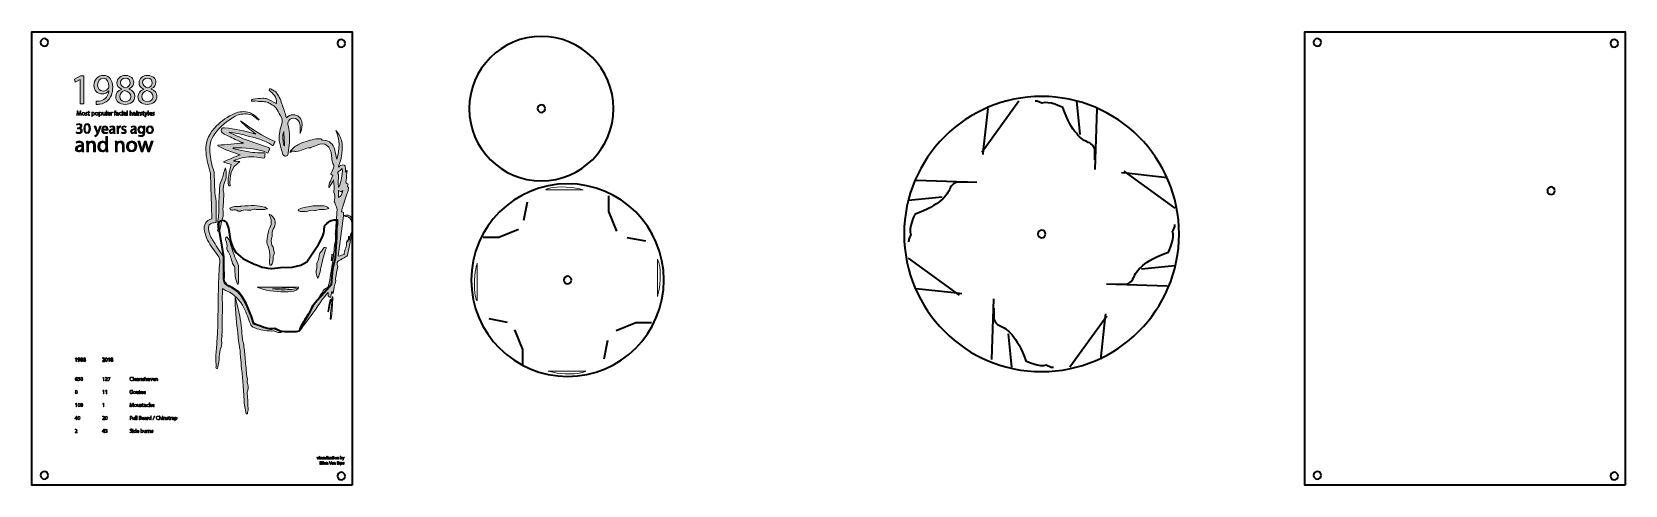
# Model space of a CAD drawing. Header units: inches. Extents: x 0 to 4188, y -1191 to 0.
import ezdxf

# ---------------------------------------------------------------- set-up
doc = ezdxf.new("R2010")
doc.units = ezdxf.units.IN
doc.header["$MEASUREMENT"] = 0
doc.layers.add('Cut', color=7, linetype='Continuous')
doc.layers.add('Graveren', color=7, linetype='Continuous')

# ---------------------------------------------------------------- blocks, each defined once
blk = doc.blocks.new('block 2')
at = {"layer": 'Cut', "color": 250, "lineweight": 35, "true_color": 0x1a1718}
blk.add_lwpolyline([(4187.9, -1190.5), (3346, -1190.5), (3346, 0), (4187.9, 0), (4187.9, -1190.5)], dxfattribs=at)
blk.add_open_spline([(4003.4, -417.4), (4003.4, -422.9), (3998.9, -427.4), (3993.4, -427.4), (3987.9, -427.4), (3983.4, -422.9), (3983.4, -417.4), (3983.4, -411.9), (3987.9, -407.4), (3993.4, -407.4), (3998.9, -407.4), (4003.4, -411.9), (4003.4, -417.4)], degree=3, knots=[0, 0, 0, 0, 1, 1, 1, 2, 2, 2, 3, 3, 3, 4, 4, 4, 4], dxfattribs=at)
blk = doc.blocks.new('block 3')
at = {"layer": 'Graveren', "true_color": 0x1a1718}
h = blk.add_hatch(color=250, dxfattribs=at)
h.dxf.hatch_style = 2
h.paths.add_polyline_path([(126.5, -124.9), (126.2, -124.9), (113.4, -131.8), (111.5, -124.2), (127.6, -115.6), (136.1, -115.6), (136.1, -189.3), (126.5, -189.3)])
h = blk.add_hatch(color=250, dxfattribs=at)
h.dxf.hatch_style = 2
edge = h.paths.add_edge_path()
edge.add_spline(control_points=[(168.8, -182.3), (170.9, -182.5), (173.4, -182.3), (176.8, -182), (182.6, -181.2), (188, -178.8), (192.2, -174.8), (197.1, -170.4), (200.6, -163.9), (202, -155.2), (202, -155.2), (201.6, -155.2), (201.6, -155.2), (197.6, -160.2), (191.7, -163.1), (184.3, -163.1), (171, -163.1), (162.5, -153.1), (162.5, -140.6), (162.5, -126.6), (172.6, -114.4), (187.7, -114.4), (202.8, -114.4), (212.1, -126.6), (212.1, -145.4), (212.1, -161.7), (206.6, -173), (199.4, -180), (193.7, -185.6), (185.9, -189), (178, -189.9), (174.3, -190.5), (171.1, -190.6), (168.8, -190.5), (168.8, -190.5), (168.8, -182.3), (168.8, -182.3)], knot_values=[0, 0, 0, 0, 1, 1, 1, 2, 2, 2, 3, 3, 3, 4, 4, 4, 5, 5, 5, 6, 6, 6, 7, 7, 7, 8, 8, 8, 9, 9, 9, 10, 10, 10, 11, 11, 11, 12, 12, 12, 12], degree=3, periodic=1)
edge = h.paths.add_edge_path()
edge.add_spline(control_points=[(172.4, -139.9), (172.4, -149.1), (178, -155.5), (186.6, -155.5), (193.3, -155.5), (198.5, -152.2), (201.1, -147.8), (201.6, -146.9), (202, -145.8), (202, -144.2), (202, -131.6), (197.3, -122), (186.9, -122), (178.4, -122), (172.4, -129.5), (172.4, -139.9)], knot_values=[0, 0, 0, 0, 1, 1, 1, 2, 2, 2, 3, 3, 3, 4, 4, 4, 5, 5, 5, 5], degree=3, periodic=1)
h = blk.add_hatch(color=250, dxfattribs=at)
h.dxf.hatch_style = 2
edge = h.paths.add_edge_path()
edge.add_spline(control_points=[(220.2, -170.6), (220.2, -161.3), (225.8, -154.7), (234.9, -150.9), (234.9, -150.9), (234.8, -150.5), (234.8, -150.5), (226.6, -146.7), (223.1, -140.3), (223.1, -134), (223.1, -122.3), (232.9, -114.4), (245.9, -114.4), (260.2, -114.4), (267.3, -123.3), (267.3, -132.5), (267.3, -138.7), (264.2, -145.4), (255.2, -149.7), (255.2, -149.7), (255.2, -150.1), (255.2, -150.1), (264.3, -153.7), (270, -160.2), (270, -169.1), (270, -182), (259, -190.6), (245, -190.6), (229.5, -190.6), (220.2, -181.4), (220.2, -170.6)], knot_values=[0, 0, 0, 0, 1, 1, 1, 2, 2, 2, 3, 3, 3, 4, 4, 4, 5, 5, 5, 6, 6, 6, 7, 7, 7, 8, 8, 8, 9, 9, 9, 10, 10, 10, 10], degree=3, periodic=1)
edge = h.paths.add_edge_path()
edge.add_spline(control_points=[(259.9, -170.2), (259.9, -161.2), (253.7, -156.9), (243.7, -154.1), (235.1, -156.6), (230.4, -162.2), (230.4, -169.3), (230.1, -176.7), (235.8, -183.3), (245.2, -183.3), (254.1, -183.3), (259.9, -177.8), (259.9, -170.2)], knot_values=[0, 0, 0, 0, 1, 1, 1, 2, 2, 2, 3, 3, 3, 4, 4, 4, 4], degree=3, periodic=1)
edge = h.paths.add_edge_path()
edge.add_spline(control_points=[(232.5, -133.3), (232.5, -140.7), (238, -144.6), (246.5, -146.9), (252.9, -144.8), (257.8, -140.2), (257.8, -133.5), (257.8, -127.6), (254.3, -121.5), (245.3, -121.5), (237, -121.5), (232.5, -127), (232.5, -133.3)], knot_values=[0, 0, 0, 0, 1, 1, 1, 2, 2, 2, 3, 3, 3, 4, 4, 4, 4], degree=3, periodic=1)
h = blk.add_hatch(color=250, dxfattribs=at)
h.dxf.hatch_style = 2
edge = h.paths.add_edge_path()
edge.add_spline(control_points=[(278.4, -170.6), (278.4, -161.3), (284, -154.7), (293, -150.9), (293, -150.9), (292.9, -150.5), (292.9, -150.5), (284.8, -146.7), (281.2, -140.3), (281.2, -134), (281.2, -122.3), (291.1, -114.4), (304, -114.4), (318.3, -114.4), (325.5, -123.3), (325.5, -132.5), (325.5, -138.7), (322.4, -145.4), (313.3, -149.7), (313.3, -149.7), (313.3, -150.1), (313.3, -150.1), (322.5, -153.7), (328.2, -160.2), (328.2, -169.1), (328.2, -182), (317.2, -190.6), (303.1, -190.6), (287.7, -190.6), (278.4, -181.4), (278.4, -170.6)], knot_values=[0, 0, 0, 0, 1, 1, 1, 2, 2, 2, 3, 3, 3, 4, 4, 4, 5, 5, 5, 6, 6, 6, 7, 7, 7, 8, 8, 8, 9, 9, 9, 10, 10, 10, 10], degree=3, periodic=1)
edge = h.paths.add_edge_path()
edge.add_spline(control_points=[(318.1, -170.2), (318.1, -161.2), (311.9, -156.9), (301.9, -154.1), (293.3, -156.6), (288.6, -162.2), (288.6, -169.3), (288.3, -176.7), (293.9, -183.3), (303.4, -183.3), (312.3, -183.3), (318.1, -177.8), (318.1, -170.2)], knot_values=[0, 0, 0, 0, 1, 1, 1, 2, 2, 2, 3, 3, 3, 4, 4, 4, 4], degree=3, periodic=1)
edge = h.paths.add_edge_path()
edge.add_spline(control_points=[(290.7, -133.3), (290.7, -140.7), (296.2, -144.6), (304.7, -146.9), (311.1, -144.8), (315.9, -140.2), (315.9, -133.5), (315.9, -127.6), (312.4, -121.5), (303.5, -121.5), (295.2, -121.5), (290.7, -127), (290.7, -133.3)], knot_values=[0, 0, 0, 0, 1, 1, 1, 2, 2, 2, 3, 3, 3, 4, 4, 4, 4], degree=3, periodic=1)
at = {"layer": 'Graveren', "lineweight": 0}
blk.add_lwpolyline([(126.5, -124.9), (126.2, -124.9), (113.4, -131.8), (111.5, -124.2), (127.6, -115.6), (136.1, -115.6), (136.1, -189.3), (126.5, -189.3), (126.5, -124.9)], dxfattribs=at)
for points, knots in [([(168.8, -182.3), (170.9, -182.5), (173.4, -182.3), (176.8, -182), (182.6, -181.2), (188, -178.8), (192.2, -174.8), (197.1, -170.4), (200.6, -163.9), (202, -155.2), (202, -155.2), (201.6, -155.2), (201.6, -155.2), (197.6, -160.2), (191.7, -163.1), (184.3, -163.1), (171, -163.1), (162.5, -153.1), (162.5, -140.6), (162.5, -126.6), (172.6, -114.4), (187.7, -114.4), (202.8, -114.4), (212.1, -126.6), (212.1, -145.4), (212.1, -161.7), (206.6, -173), (199.4, -180), (193.7, -185.6), (185.9, -189), (178, -189.9), (174.3, -190.5), (171.1, -190.6), (168.8, -190.5), (168.8, -190.5), (168.8, -182.3), (168.8, -182.3)], [0, 0, 0, 0, 1, 1, 1, 2, 2, 2, 3, 3, 3, 4, 4, 4, 5, 5, 5, 6, 6, 6, 7, 7, 7, 8, 8, 8, 9, 9, 9, 10, 10, 10, 11, 11, 11, 12, 12, 12, 12]), ([(172.4, -139.9), (172.4, -149.1), (178, -155.5), (186.6, -155.5), (193.3, -155.5), (198.5, -152.2), (201.1, -147.8), (201.6, -146.9), (202, -145.8), (202, -144.2), (202, -131.6), (197.3, -122), (186.9, -122), (178.4, -122), (172.4, -129.5), (172.4, -139.9)], [0, 0, 0, 0, 1, 1, 1, 2, 2, 2, 3, 3, 3, 4, 4, 4, 5, 5, 5, 5]), ([(220.2, -170.6), (220.2, -161.3), (225.8, -154.7), (234.9, -150.9), (234.9, -150.9), (234.8, -150.5), (234.8, -150.5), (226.6, -146.7), (223.1, -140.3), (223.1, -134), (223.1, -122.3), (232.9, -114.4), (245.9, -114.4), (260.2, -114.4), (267.3, -123.3), (267.3, -132.5), (267.3, -138.7), (264.2, -145.4), (255.2, -149.7), (255.2, -149.7), (255.2, -150.1), (255.2, -150.1), (264.3, -153.7), (270, -160.2), (270, -169.1), (270, -182), (259, -190.6), (245, -190.6), (229.5, -190.6), (220.2, -181.4), (220.2, -170.6)], [0, 0, 0, 0, 1, 1, 1, 2, 2, 2, 3, 3, 3, 4, 4, 4, 5, 5, 5, 6, 6, 6, 7, 7, 7, 8, 8, 8, 9, 9, 9, 10, 10, 10, 10]), ([(232.5, -133.3), (232.5, -140.7), (238, -144.6), (246.5, -146.9), (252.9, -144.8), (257.8, -140.2), (257.8, -133.5), (257.8, -127.6), (254.3, -121.5), (245.3, -121.5), (237, -121.5), (232.5, -127), (232.5, -133.3)], [0, 0, 0, 0, 1, 1, 1, 2, 2, 2, 3, 3, 3, 4, 4, 4, 4]), ([(278.4, -170.6), (278.4, -161.3), (284, -154.7), (293, -150.9), (293, -150.9), (292.9, -150.5), (292.9, -150.5), (284.8, -146.7), (281.2, -140.3), (281.2, -134), (281.2, -122.3), (291.1, -114.4), (304, -114.4), (318.3, -114.4), (325.5, -123.3), (325.5, -132.5), (325.5, -138.7), (322.4, -145.4), (313.3, -149.7), (313.3, -149.7), (313.3, -150.1), (313.3, -150.1), (322.5, -153.7), (328.2, -160.2), (328.2, -169.1), (328.2, -182), (317.2, -190.6), (303.1, -190.6), (287.7, -190.6), (278.4, -181.4), (278.4, -170.6)], [0, 0, 0, 0, 1, 1, 1, 2, 2, 2, 3, 3, 3, 4, 4, 4, 5, 5, 5, 6, 6, 6, 7, 7, 7, 8, 8, 8, 9, 9, 9, 10, 10, 10, 10]), ([(290.7, -133.3), (290.7, -140.7), (296.2, -144.6), (304.7, -146.9), (311.1, -144.8), (315.9, -140.2), (315.9, -133.5), (315.9, -127.6), (312.4, -121.5), (303.5, -121.5), (295.2, -121.5), (290.7, -127), (290.7, -133.3)], [0, 0, 0, 0, 1, 1, 1, 2, 2, 2, 3, 3, 3, 4, 4, 4, 4]), ([(259.9, -170.2), (259.9, -161.2), (253.7, -156.9), (243.7, -154.1), (235.1, -156.6), (230.4, -162.2), (230.4, -169.3), (230.1, -176.7), (235.8, -183.3), (245.2, -183.3), (254.1, -183.3), (259.9, -177.8), (259.9, -170.2)], [0, 0, 0, 0, 1, 1, 1, 2, 2, 2, 3, 3, 3, 4, 4, 4, 4]), ([(318.1, -170.2), (318.1, -161.2), (311.9, -156.9), (301.9, -154.1), (293.3, -156.6), (288.6, -162.2), (288.6, -169.3), (288.3, -176.7), (293.9, -183.3), (303.4, -183.3), (312.3, -183.3), (318.1, -177.8), (318.1, -170.2)], [0, 0, 0, 0, 1, 1, 1, 2, 2, 2, 3, 3, 3, 4, 4, 4, 4])]:
    blk.add_open_spline(points, degree=3, knots=knots, dxfattribs=at)
blk = doc.blocks.new('block 4')
at = {"layer": 'Graveren', "true_color": 0x1a1718}
h = blk.add_hatch(color=250, dxfattribs=at)
h.dxf.hatch_style = 2
edge = h.paths.add_edge_path()
edge.add_spline(control_points=[(127.5, -214.2), (127.4, -212.6), (127.3, -210.7), (127.3, -209.2), (127.3, -209.2), (127.3, -209.2), (127.3, -209.2), (126.9, -210.6), (126.4, -212), (125.8, -213.6), (125.8, -213.6), (123.8, -219.2), (123.8, -219.2), (123.8, -219.2), (122.7, -219.2), (122.7, -219.2), (122.7, -219.2), (120.8, -213.7), (120.8, -213.7), (120.3, -212.1), (119.8, -210.6), (119.5, -209.2), (119.5, -209.2), (119.5, -209.2), (119.5, -209.2), (119.4, -210.7), (119.3, -212.6), (119.2, -214.3), (119.2, -214.3), (118.9, -219.2), (118.9, -219.2), (118.9, -219.2), (117.5, -219.2), (117.5, -219.2), (117.5, -219.2), (118.3, -207.8), (118.3, -207.8), (118.3, -207.8), (120.2, -207.8), (120.2, -207.8), (120.2, -207.8), (122.2, -213.3), (122.2, -213.3), (122.6, -214.7), (123, -216), (123.3, -217.2), (123.3, -217.2), (123.4, -217.2), (123.4, -217.2), (123.7, -216), (124.1, -214.8), (124.6, -213.3), (124.6, -213.3), (126.6, -207.8), (126.6, -207.8), (126.6, -207.8), (128.5, -207.8), (128.5, -207.8), (128.5, -207.8), (129.2, -219.2), (129.2, -219.2), (129.2, -219.2), (127.8, -219.2), (127.8, -219.2), (127.8, -219.2), (127.5, -214.2), (127.5, -214.2)], knot_values=[0, 0, 0, 0, 1, 1, 1, 2, 2, 2, 3, 3, 3, 4, 4, 4, 5, 5, 5, 6, 6, 6, 7, 7, 7, 8, 8, 8, 9, 9, 9, 10, 10, 10, 11, 11, 11, 12, 12, 12, 13, 13, 13, 14, 14, 14, 15, 15, 15, 16, 16, 16, 17, 17, 17, 18, 18, 18, 19, 19, 19, 20, 20, 20, 21, 21, 21, 22, 22, 22, 22], degree=3, periodic=1)
h = blk.add_hatch(color=250, dxfattribs=at)
h.dxf.hatch_style = 2
edge = h.paths.add_edge_path()
edge.add_spline(control_points=[(149.4, -208.6), (149.4, -208.6), (149.4, -211), (149.4, -211), (149.4, -211), (151.6, -211), (151.6, -211), (151.6, -211), (151.6, -212.1), (151.6, -212.1), (151.6, -212.1), (149.4, -212.1), (149.4, -212.1), (149.4, -212.1), (149.4, -216.6), (149.4, -216.6), (149.4, -217.6), (149.7, -218.2), (150.5, -218.2), (150.9, -218.2), (151.2, -218.1), (151.4, -218.1), (151.4, -218.1), (151.5, -219.2), (151.5, -219.2), (151.2, -219.3), (150.7, -219.4), (150.2, -219.4), (149.5, -219.4), (148.9, -219.2), (148.5, -218.8), (148.1, -218.3), (148, -217.6), (148, -216.6), (148, -216.6), (148, -212.1), (148, -212.1), (148, -212.1), (146.7, -212.1), (146.7, -212.1), (146.7, -212.1), (146.7, -211), (146.7, -211), (146.7, -211), (148, -211), (148, -211), (148, -211), (148, -209), (148, -209), (148, -209), (149.4, -208.6), (149.4, -208.6)], knot_values=[0, 0, 0, 0, 1, 1, 1, 2, 2, 2, 3, 3, 3, 4, 4, 4, 5, 5, 5, 6, 6, 6, 7, 7, 7, 8, 8, 8, 9, 9, 9, 10, 10, 10, 11, 11, 11, 12, 12, 12, 13, 13, 13, 14, 14, 14, 15, 15, 15, 16, 16, 16, 17, 17, 17, 17], degree=3, periodic=1)
h = blk.add_hatch(color=250, dxfattribs=at)
h.dxf.hatch_style = 2
h.paths.add_polyline_path([(194.9, -207.1), (196.4, -207.1), (196.4, -219.2), (194.9, -219.2)])
h = blk.add_hatch(color=250, dxfattribs=at)
h.dxf.hatch_style = 2
edge = h.paths.add_edge_path()
edge.add_spline(control_points=[(216.5, -219.2), (216.5, -219.2), (216.5, -212.1), (216.5, -212.1), (216.5, -212.1), (215.3, -212.1), (215.3, -212.1), (215.3, -212.1), (215.3, -211), (215.3, -211), (215.3, -211), (216.5, -211), (216.5, -211), (216.5, -211), (216.5, -210.6), (216.5, -210.6), (216.5, -209.4), (216.7, -208.4), (217.4, -207.7), (218, -207.2), (218.7, -207), (219.4, -207), (219.9, -207), (220.4, -207.1), (220.7, -207.2), (220.7, -207.2), (220.5, -208.4), (220.5, -208.4), (220.3, -208.3), (220, -208.2), (219.5, -208.2), (218.3, -208.2), (217.9, -209.3), (217.9, -210.5), (217.9, -210.5), (217.9, -211), (217.9, -211), (217.9, -211), (219.9, -211), (219.9, -211), (219.9, -211), (219.9, -212.1), (219.9, -212.1), (219.9, -212.1), (217.9, -212.1), (217.9, -212.1), (217.9, -212.1), (217.9, -219.2), (217.9, -219.2), (217.9, -219.2), (216.5, -219.2), (216.5, -219.2)], knot_values=[0, 0, 0, 0, 1, 1, 1, 2, 2, 2, 3, 3, 3, 4, 4, 4, 5, 5, 5, 6, 6, 6, 7, 7, 7, 8, 8, 8, 9, 9, 9, 10, 10, 10, 11, 11, 11, 12, 12, 12, 13, 13, 13, 14, 14, 14, 15, 15, 15, 16, 16, 16, 17, 17, 17, 17], degree=3, periodic=1)
h = blk.add_hatch(color=250, dxfattribs=at)
h.dxf.hatch_style = 2
edge = h.paths.add_edge_path()
edge.add_spline(control_points=[(238.8, -208.7), (238.8, -209.2), (238.4, -209.6), (237.8, -209.6), (237.3, -209.6), (236.9, -209.2), (236.9, -208.7), (236.9, -208.2), (237.3, -207.7), (237.8, -207.7), (238.4, -207.7), (238.8, -208.2), (238.8, -208.7)], knot_values=[0, 0, 0, 0, 1, 1, 1, 2, 2, 2, 3, 3, 3, 4, 4, 4, 4], degree=3, periodic=1)
h.paths.add_polyline_path([(237.1, -219.2), (237.1, -211), (238.6, -211), (238.6, -219.2)])
h = blk.add_hatch(color=250, dxfattribs=at)
h.dxf.hatch_style = 2
h.paths.add_polyline_path([(249.3, -207.1), (250.8, -207.1), (250.8, -219.2), (249.3, -219.2)])
h = blk.add_hatch(color=250, dxfattribs=at)
h.dxf.hatch_style = 2
edge = h.paths.add_edge_path()
edge.add_spline(control_points=[(256.9, -207.1), (256.9, -207.1), (258.4, -207.1), (258.4, -207.1), (258.4, -207.1), (258.4, -212.3), (258.4, -212.3), (258.4, -212.3), (258.4, -212.3), (258.4, -212.3), (258.6, -211.9), (259, -211.5), (259.5, -211.2), (259.9, -211), (260.5, -210.8), (261, -210.8), (262.1, -210.8), (263.9, -211.5), (263.9, -214.3), (263.9, -214.3), (263.9, -219.2), (263.9, -219.2), (263.9, -219.2), (262.4, -219.2), (262.4, -219.2), (262.4, -219.2), (262.4, -214.5), (262.4, -214.5), (262.4, -213.2), (261.9, -212), (260.5, -212), (259.5, -212), (258.8, -212.7), (258.5, -213.5), (258.4, -213.7), (258.4, -214), (258.4, -214.3), (258.4, -214.3), (258.4, -219.2), (258.4, -219.2), (258.4, -219.2), (256.9, -219.2), (256.9, -219.2), (256.9, -219.2), (256.9, -207.1), (256.9, -207.1)], knot_values=[0, 0, 0, 0, 1, 1, 1, 2, 2, 2, 3, 3, 3, 4, 4, 4, 5, 5, 5, 6, 6, 6, 7, 7, 7, 8, 8, 8, 9, 9, 9, 10, 10, 10, 11, 11, 11, 12, 12, 12, 13, 13, 13, 14, 14, 14, 15, 15, 15, 15], degree=3, periodic=1)
h = blk.add_hatch(color=250, dxfattribs=at)
h.dxf.hatch_style = 2
edge = h.paths.add_edge_path()
edge.add_spline(control_points=[(276.2, -208.7), (276.2, -209.2), (275.8, -209.6), (275.2, -209.6), (274.7, -209.6), (274.3, -209.2), (274.3, -208.7), (274.3, -208.2), (274.7, -207.7), (275.3, -207.7), (275.8, -207.7), (276.2, -208.2), (276.2, -208.7)], knot_values=[0, 0, 0, 0, 1, 1, 1, 2, 2, 2, 3, 3, 3, 4, 4, 4, 4], degree=3, periodic=1)
h.paths.add_polyline_path([(274.5, -219.2), (274.5, -211), (276, -211), (276, -219.2)])
h = blk.add_hatch(color=250, dxfattribs=at)
h.dxf.hatch_style = 2
edge = h.paths.add_edge_path()
edge.add_spline(control_points=[(292.6, -208.6), (292.6, -208.6), (292.6, -211), (292.6, -211), (292.6, -211), (294.7, -211), (294.7, -211), (294.7, -211), (294.7, -212.1), (294.7, -212.1), (294.7, -212.1), (292.6, -212.1), (292.6, -212.1), (292.6, -212.1), (292.6, -216.6), (292.6, -216.6), (292.6, -217.6), (292.9, -218.2), (293.7, -218.2), (294.1, -218.2), (294.4, -218.1), (294.6, -218.1), (294.6, -218.1), (294.7, -219.2), (294.7, -219.2), (294.4, -219.3), (293.9, -219.4), (293.3, -219.4), (292.6, -219.4), (292.1, -219.2), (291.7, -218.8), (291.3, -218.3), (291.1, -217.6), (291.1, -216.6), (291.1, -216.6), (291.1, -212.1), (291.1, -212.1), (291.1, -212.1), (289.9, -212.1), (289.9, -212.1), (289.9, -212.1), (289.9, -211), (289.9, -211), (289.9, -211), (291.1, -211), (291.1, -211), (291.1, -211), (291.1, -209), (291.1, -209), (291.1, -209), (292.6, -208.6), (292.6, -208.6)], knot_values=[0, 0, 0, 0, 1, 1, 1, 2, 2, 2, 3, 3, 3, 4, 4, 4, 5, 5, 5, 6, 6, 6, 7, 7, 7, 8, 8, 8, 9, 9, 9, 10, 10, 10, 11, 11, 11, 12, 12, 12, 13, 13, 13, 14, 14, 14, 15, 15, 15, 16, 16, 16, 17, 17, 17, 17], degree=3, periodic=1)
h = blk.add_hatch(color=250, dxfattribs=at)
h.dxf.hatch_style = 2
h.paths.add_polyline_path([(304.6, -207.1), (306.1, -207.1), (306.1, -219.2), (304.6, -219.2)])
h = blk.add_hatch(color=250, dxfattribs=at)
h.dxf.hatch_style = 2
edge = h.paths.add_edge_path()
edge.add_spline(control_points=[(116.7, -262.8), (117.7, -263.5), (120, -264.5), (122.5, -264.5), (126.9, -264.5), (128.3, -261.6), (128.3, -259.5), (128.3, -255.9), (125, -254.3), (121.6, -254.3), (121.6, -254.3), (119.7, -254.3), (119.7, -254.3), (119.7, -254.3), (119.7, -251.7), (119.7, -251.7), (119.7, -251.7), (121.6, -251.7), (121.6, -251.7), (124.2, -251.7), (127.4, -250.4), (127.4, -247.3), (127.4, -245.3), (126.1, -243.4), (122.9, -243.4), (120.8, -243.4), (118.8, -244.3), (117.7, -245.1), (117.7, -245.1), (116.8, -242.6), (116.8, -242.6), (118.1, -241.6), (120.8, -240.6), (123.5, -240.6), (128.6, -240.6), (130.9, -243.6), (130.9, -246.8), (130.9, -249.4), (129.3, -251.7), (126.2, -252.8), (126.2, -252.8), (126.2, -252.9), (126.2, -252.9), (129.3, -253.6), (131.9, -255.9), (131.9, -259.5), (131.9, -263.7), (128.7, -267.3), (122.5, -267.3), (119.6, -267.3), (117.1, -266.4), (115.8, -265.5), (115.8, -265.5), (116.7, -262.8), (116.7, -262.8)], knot_values=[0, 0, 0, 0, 1, 1, 1, 2, 2, 2, 3, 3, 3, 4, 4, 4, 5, 5, 5, 6, 6, 6, 7, 7, 7, 8, 8, 8, 9, 9, 9, 10, 10, 10, 11, 11, 11, 12, 12, 12, 13, 13, 13, 14, 14, 14, 15, 15, 15, 16, 16, 16, 17, 17, 17, 18, 18, 18, 18], degree=3, periodic=1)
h = blk.add_hatch(color=250, dxfattribs=at)
h.dxf.hatch_style = 2
edge = h.paths.add_edge_path()
edge.add_spline(control_points=[(139, -215), (139, -218.1), (136.9, -219.4), (134.9, -219.4), (132.7, -219.4), (131, -217.8), (131, -215.2), (131, -212.4), (132.8, -210.8), (135, -210.8), (137.4, -210.8), (139, -212.5), (139, -215)], knot_values=[0, 0, 0, 0, 1, 1, 1, 2, 2, 2, 3, 3, 3, 4, 4, 4, 4], degree=3, periodic=1)
edge = h.paths.add_edge_path()
edge.add_spline(control_points=[(132.5, -215.1), (132.5, -216.9), (133.5, -218.3), (135, -218.3), (136.4, -218.3), (137.5, -216.9), (137.5, -215.1), (137.5, -213.7), (136.8, -211.9), (135, -211.9), (133.2, -211.9), (132.5, -213.6), (132.5, -215.1)], knot_values=[0, 0, 0, 0, 1, 1, 1, 2, 2, 2, 3, 3, 3, 4, 4, 4, 4], degree=3, periodic=1)
h = blk.add_hatch(color=250, dxfattribs=at)
h.dxf.hatch_style = 2
edge = h.paths.add_edge_path()
edge.add_spline(control_points=[(153.4, -253.7), (153.4, -262.4), (150.2, -267.3), (144.4, -267.3), (139.4, -267.3), (136, -262.6), (135.9, -254), (135.9, -245.4), (139.6, -240.6), (144.9, -240.6), (150.3, -240.6), (153.4, -245.5), (153.4, -253.7)], knot_values=[0, 0, 0, 0, 1, 1, 1, 2, 2, 2, 3, 3, 3, 4, 4, 4, 4], degree=3, periodic=1)
edge = h.paths.add_edge_path()
edge.add_spline(control_points=[(139.4, -254.1), (139.4, -260.8), (141.5, -264.6), (144.6, -264.6), (148.2, -264.6), (149.9, -260.4), (149.9, -253.8), (149.9, -247.5), (148.3, -243.3), (144.7, -243.3), (141.6, -243.3), (139.4, -247), (139.4, -254.1)], knot_values=[0, 0, 0, 0, 1, 1, 1, 2, 2, 2, 3, 3, 3, 4, 4, 4, 4], degree=3, periodic=1)
h = blk.add_hatch(color=250, dxfattribs=at)
h.dxf.hatch_style = 2
edge = h.paths.add_edge_path()
edge.add_spline(control_points=[(140.7, -217.7), (141.1, -218), (141.9, -218.3), (142.7, -218.3), (143.7, -218.3), (144.3, -217.7), (144.3, -217.1), (144.3, -216.4), (143.8, -216), (142.7, -215.6), (141.2, -215), (140.5, -214.2), (140.5, -213.2), (140.5, -211.9), (141.6, -210.8), (143.4, -210.8), (144.2, -210.8), (145, -211), (145.4, -211.3), (145.4, -211.3), (145, -212.4), (145, -212.4), (144.7, -212.2), (144.1, -211.9), (143.4, -211.9), (142.5, -211.9), (142, -212.4), (142, -213.1), (142, -213.7), (142.5, -214), (143.5, -214.4), (145, -215), (145.7, -215.7), (145.7, -216.9), (145.7, -218.4), (144.6, -219.4), (142.6, -219.4), (141.7, -219.4), (140.9, -219.2), (140.3, -218.8), (140.3, -218.8), (140.7, -217.7), (140.7, -217.7)], knot_values=[0, 0, 0, 0, 1, 1, 1, 2, 2, 2, 3, 3, 3, 4, 4, 4, 5, 5, 5, 6, 6, 6, 7, 7, 7, 8, 8, 8, 9, 9, 9, 10, 10, 10, 11, 11, 11, 12, 12, 12, 13, 13, 13, 14, 14, 14, 14], degree=3, periodic=1)
h = blk.add_hatch(color=250, dxfattribs=at)
h.dxf.hatch_style = 2
edge = h.paths.add_edge_path()
edge.add_spline(control_points=[(156.9, -213.7), (156.9, -212.6), (156.8, -211.8), (156.8, -211), (156.8, -211), (158.1, -211), (158.1, -211), (158.1, -211), (158.2, -212.4), (158.2, -212.4), (158.2, -212.4), (158.2, -212.4), (158.2, -212.4), (158.8, -211.4), (159.8, -210.8), (161.2, -210.8), (163.2, -210.8), (164.6, -212.5), (164.6, -215), (164.6, -218), (162.8, -219.4), (160.9, -219.4), (159.8, -219.4), (158.9, -218.9), (158.4, -218.1), (158.4, -218.1), (158.3, -218.1), (158.3, -218.1), (158.3, -218.1), (158.3, -222.6), (158.3, -222.6), (158.3, -222.6), (156.9, -222.6), (156.9, -222.6), (156.9, -222.6), (156.9, -213.7), (156.9, -213.7)], knot_values=[0, 0, 0, 0, 1, 1, 1, 2, 2, 2, 3, 3, 3, 4, 4, 4, 5, 5, 5, 6, 6, 6, 7, 7, 7, 8, 8, 8, 9, 9, 9, 10, 10, 10, 11, 11, 11, 12, 12, 12, 12], degree=3, periodic=1)
edge = h.paths.add_edge_path()
edge.add_spline(control_points=[(158.3, -215.9), (158.3, -216.1), (158.4, -216.3), (158.4, -216.5), (158.7, -217.5), (159.6, -218.2), (160.7, -218.2), (162.2, -218.2), (163.2, -216.9), (163.2, -215.1), (163.2, -213.4), (162.3, -212), (160.7, -212), (159.7, -212), (158.7, -212.7), (158.4, -213.9), (158.4, -214), (158.3, -214.3), (158.3, -214.5), (158.3, -214.5), (158.3, -215.9), (158.3, -215.9)], knot_values=[0, 0, 0, 0, 1, 1, 1, 2, 2, 2, 3, 3, 3, 4, 4, 4, 5, 5, 5, 6, 6, 6, 7, 7, 7, 7], degree=3, periodic=1)
h = blk.add_hatch(color=250, dxfattribs=at)
h.dxf.hatch_style = 2
edge = h.paths.add_edge_path()
edge.add_spline(control_points=[(167.4, -247.6), (167.4, -247.6), (171.6, -259), (171.6, -259), (172.1, -260.3), (172.5, -261.8), (172.9, -262.9), (172.9, -262.9), (172.9, -262.9), (172.9, -262.9), (173.3, -261.8), (173.7, -260.3), (174.2, -258.9), (174.2, -258.9), (178, -247.6), (178, -247.6), (178, -247.6), (181.7, -247.6), (181.7, -247.6), (181.7, -247.6), (176.4, -261.3), (176.4, -261.3), (173.9, -267.9), (172.2, -271.3), (169.8, -273.4), (168.1, -274.9), (166.4, -275.5), (165.6, -275.6), (165.6, -275.6), (164.7, -272.7), (164.7, -272.7), (165.6, -272.4), (166.7, -271.8), (167.7, -271), (168.7, -270.2), (169.9, -268.9), (170.7, -267.1), (170.8, -266.7), (171, -266.5), (171, -266.3), (171, -266.1), (170.9, -265.8), (170.7, -265.3), (170.7, -265.3), (163.6, -247.6), (163.6, -247.6), (163.6, -247.6), (167.4, -247.6), (167.4, -247.6)], knot_values=[0, 0, 0, 0, 1, 1, 1, 2, 2, 2, 3, 3, 3, 4, 4, 4, 5, 5, 5, 6, 6, 6, 7, 7, 7, 8, 8, 8, 9, 9, 9, 10, 10, 10, 11, 11, 11, 12, 12, 12, 13, 13, 13, 14, 14, 14, 15, 15, 15, 16, 16, 16, 16], degree=3, periodic=1)
h = blk.add_hatch(color=250, dxfattribs=at)
h.dxf.hatch_style = 2
edge = h.paths.add_edge_path()
edge.add_spline(control_points=[(174, -215), (174, -218.1), (171.9, -219.4), (169.9, -219.4), (167.7, -219.4), (165.9, -217.8), (165.9, -215.2), (165.9, -212.4), (167.7, -210.8), (170, -210.8), (172.4, -210.8), (174, -212.5), (174, -215)], knot_values=[0, 0, 0, 0, 1, 1, 1, 2, 2, 2, 3, 3, 3, 4, 4, 4, 4], degree=3, periodic=1)
edge = h.paths.add_edge_path()
edge.add_spline(control_points=[(167.5, -215.1), (167.5, -216.9), (168.5, -218.3), (170, -218.3), (171.4, -218.3), (172.5, -216.9), (172.5, -215.1), (172.5, -213.7), (171.8, -211.9), (170, -211.9), (168.2, -211.9), (167.5, -213.6), (167.5, -215.1)], knot_values=[0, 0, 0, 0, 1, 1, 1, 2, 2, 2, 3, 3, 3, 4, 4, 4, 4], degree=3, periodic=1)
h = blk.add_hatch(color=250, dxfattribs=at)
h.dxf.hatch_style = 2
edge = h.paths.add_edge_path()
edge.add_spline(control_points=[(175.9, -213.7), (175.9, -212.6), (175.8, -211.8), (175.8, -211), (175.8, -211), (177.1, -211), (177.1, -211), (177.1, -211), (177.2, -212.4), (177.2, -212.4), (177.2, -212.4), (177.3, -212.4), (177.3, -212.4), (177.9, -211.4), (178.8, -210.8), (180.2, -210.8), (182.2, -210.8), (183.7, -212.5), (183.7, -215), (183.7, -218), (181.9, -219.4), (179.9, -219.4), (178.8, -219.4), (177.9, -218.9), (177.4, -218.1), (177.4, -218.1), (177.4, -218.1), (177.4, -218.1), (177.4, -218.1), (177.4, -222.6), (177.4, -222.6), (177.4, -222.6), (175.9, -222.6), (175.9, -222.6), (175.9, -222.6), (175.9, -213.7), (175.9, -213.7)], knot_values=[0, 0, 0, 0, 1, 1, 1, 2, 2, 2, 3, 3, 3, 4, 4, 4, 5, 5, 5, 6, 6, 6, 7, 7, 7, 8, 8, 8, 9, 9, 9, 10, 10, 10, 11, 11, 11, 12, 12, 12, 12], degree=3, periodic=1)
edge = h.paths.add_edge_path()
edge.add_spline(control_points=[(177.4, -215.9), (177.4, -216.1), (177.4, -216.3), (177.4, -216.5), (177.7, -217.5), (178.6, -218.2), (179.7, -218.2), (181.2, -218.2), (182.2, -216.9), (182.2, -215.1), (182.2, -213.4), (181.3, -212), (179.7, -212), (178.7, -212), (177.7, -212.7), (177.5, -213.9), (177.4, -214), (177.4, -214.3), (177.4, -214.5), (177.4, -214.5), (177.4, -215.9), (177.4, -215.9)], knot_values=[0, 0, 0, 0, 1, 1, 1, 2, 2, 2, 3, 3, 3, 4, 4, 4, 5, 5, 5, 6, 6, 6, 7, 7, 7, 7], degree=3, periodic=1)
h = blk.add_hatch(color=250, dxfattribs=at)
h.dxf.hatch_style = 2
edge = h.paths.add_edge_path()
edge.add_spline(control_points=[(186.4, -257.9), (186.5, -262.6), (189.5, -264.5), (193, -264.5), (195.5, -264.5), (197, -264.1), (198.3, -263.6), (198.3, -263.6), (198.9, -266.1), (198.9, -266.1), (197.7, -266.6), (195.6, -267.2), (192.5, -267.2), (186.6, -267.2), (183.1, -263.4), (183.1, -257.6), (183.1, -251.8), (186.5, -247.2), (192.1, -247.2), (198.3, -247.2), (200, -252.7), (200, -256.3), (200, -257), (199.9, -257.5), (199.9, -257.9), (199.9, -257.9), (186.4, -257.9), (186.4, -257.9)], knot_values=[0, 0, 0, 0, 1, 1, 1, 2, 2, 2, 3, 3, 3, 4, 4, 4, 5, 5, 5, 6, 6, 6, 7, 7, 7, 8, 8, 8, 9, 9, 9, 9], degree=3, periodic=1)
edge = h.paths.add_edge_path()
edge.add_spline(control_points=[(196.6, -255.4), (196.7, -253.2), (195.7, -249.7), (191.8, -249.7), (188.3, -249.7), (186.7, -253), (186.4, -255.4), (186.4, -255.4), (196.6, -255.4), (196.6, -255.4)], knot_values=[0, 0, 0, 0, 1, 1, 1, 2, 2, 2, 3, 3, 3, 3], degree=3, periodic=1)
h = blk.add_hatch(color=250, dxfattribs=at)
h.dxf.hatch_style = 2
edge = h.paths.add_edge_path()
edge.add_spline(control_points=[(192.4, -217), (192.4, -217.8), (192.5, -218.6), (192.5, -219.2), (192.5, -219.2), (191.2, -219.2), (191.2, -219.2), (191.2, -219.2), (191.1, -217.9), (191.1, -217.9), (191.1, -217.9), (191.1, -217.9), (191.1, -217.9), (190.7, -218.5), (189.8, -219.4), (188.3, -219.4), (187, -219.4), (185.5, -218.7), (185.5, -215.8), (185.5, -215.8), (185.5, -211), (185.5, -211), (185.5, -211), (187, -211), (187, -211), (187, -211), (187, -215.6), (187, -215.6), (187, -217.1), (187.5, -218.2), (188.8, -218.2), (189.8, -218.2), (190.5, -217.5), (190.8, -216.8), (190.9, -216.6), (190.9, -216.3), (190.9, -216), (190.9, -216), (190.9, -211), (190.9, -211), (190.9, -211), (192.4, -211), (192.4, -211), (192.4, -211), (192.4, -217), (192.4, -217)], knot_values=[0, 0, 0, 0, 1, 1, 1, 2, 2, 2, 3, 3, 3, 4, 4, 4, 5, 5, 5, 6, 6, 6, 7, 7, 7, 8, 8, 8, 9, 9, 9, 10, 10, 10, 11, 11, 11, 12, 12, 12, 13, 13, 13, 14, 14, 14, 15, 15, 15, 15], degree=3, periodic=1)
h = blk.add_hatch(color=250, dxfattribs=at)
h.dxf.hatch_style = 2
edge = h.paths.add_edge_path()
edge.add_spline(control_points=[(203.5, -219.2), (203.5, -219.2), (203.4, -218.2), (203.4, -218.2), (203.4, -218.2), (203.3, -218.2), (203.3, -218.2), (202.9, -218.8), (202, -219.4), (200.8, -219.4), (199.1, -219.4), (198.3, -218.2), (198.3, -217), (198.3, -215.1), (200.1, -214), (203.2, -214), (203.2, -214), (203.2, -213.8), (203.2, -213.8), (203.2, -213.1), (203.1, -211.9), (201.4, -211.9), (200.6, -211.9), (199.8, -212.1), (199.2, -212.5), (199.2, -212.5), (198.9, -211.5), (198.9, -211.5), (199.6, -211.1), (200.6, -210.8), (201.6, -210.8), (204.1, -210.8), (204.7, -212.5), (204.7, -214.2), (204.7, -214.2), (204.7, -217.3), (204.7, -217.3), (204.7, -218), (204.8, -218.7), (204.9, -219.2), (204.9, -219.2), (203.5, -219.2), (203.5, -219.2)], knot_values=[0, 0, 0, 0, 1, 1, 1, 2, 2, 2, 3, 3, 3, 4, 4, 4, 5, 5, 5, 6, 6, 6, 7, 7, 7, 8, 8, 8, 9, 9, 9, 10, 10, 10, 11, 11, 11, 12, 12, 12, 13, 13, 13, 14, 14, 14, 14], degree=3, periodic=1)
edge = h.paths.add_edge_path()
edge.add_spline(control_points=[(203.3, -215), (201.6, -215), (199.8, -215.3), (199.8, -216.9), (199.8, -217.8), (200.4, -218.3), (201.2, -218.3), (202.3, -218.3), (202.9, -217.6), (203.2, -216.9), (203.2, -216.8), (203.3, -216.6), (203.3, -216.5), (203.3, -216.5), (203.3, -215), (203.3, -215)], knot_values=[0, 0, 0, 0, 1, 1, 1, 2, 2, 2, 3, 3, 3, 4, 4, 4, 5, 5, 5, 5], degree=3, periodic=1)
h = blk.add_hatch(color=250, dxfattribs=at)
h.dxf.hatch_style = 2
edge = h.paths.add_edge_path()
edge.add_spline(control_points=[(215, -266.8), (215, -266.8), (214.7, -264.4), (214.7, -264.4), (214.7, -264.4), (214.6, -264.4), (214.6, -264.4), (213.5, -265.9), (211.4, -267.3), (208.7, -267.3), (204.8, -267.3), (202.8, -264.5), (202.8, -261.8), (202.8, -257.1), (207, -254.6), (214.4, -254.6), (214.4, -254.6), (214.4, -254.2), (214.4, -254.2), (214.4, -252.6), (213.9, -249.8), (210, -249.8), (208.2, -249.8), (206.4, -250.3), (205, -251.2), (205, -251.2), (204.2, -248.9), (204.2, -248.9), (205.8, -247.9), (208.1, -247.2), (210.5, -247.2), (216.4, -247.2), (217.8, -251.2), (217.8, -255.1), (217.8, -255.1), (217.8, -262.2), (217.8, -262.2), (217.8, -263.9), (217.9, -265.5), (218.1, -266.8), (218.1, -266.8), (215, -266.8), (215, -266.8)], knot_values=[0, 0, 0, 0, 1, 1, 1, 2, 2, 2, 3, 3, 3, 4, 4, 4, 5, 5, 5, 6, 6, 6, 7, 7, 7, 8, 8, 8, 9, 9, 9, 10, 10, 10, 11, 11, 11, 12, 12, 12, 13, 13, 13, 14, 14, 14, 14], degree=3, periodic=1)
edge = h.paths.add_edge_path()
edge.add_spline(control_points=[(214.5, -257), (210.6, -257), (206.3, -257.6), (206.3, -261.4), (206.3, -263.6), (207.8, -264.7), (209.6, -264.7), (212.1, -264.7), (213.7, -263.1), (214.3, -261.5), (214.4, -261.1), (214.5, -260.7), (214.5, -260.4), (214.5, -260.4), (214.5, -257), (214.5, -257)], knot_values=[0, 0, 0, 0, 1, 1, 1, 2, 2, 2, 3, 3, 3, 4, 4, 4, 5, 5, 5, 5], degree=3, periodic=1)
h = blk.add_hatch(color=250, dxfattribs=at)
h.dxf.hatch_style = 2
edge = h.paths.add_edge_path()
edge.add_spline(control_points=[(207.1, -213.6), (207.1, -212.6), (207.1, -211.8), (207.1, -211), (207.1, -211), (208.4, -211), (208.4, -211), (208.4, -211), (208.4, -212.6), (208.4, -212.6), (208.4, -212.6), (208.5, -212.6), (208.5, -212.6), (208.9, -211.5), (209.8, -210.8), (210.8, -210.8), (210.9, -210.8), (211.1, -210.8), (211.2, -210.9), (211.2, -210.9), (211.2, -212.3), (211.2, -212.3), (211, -212.2), (210.9, -212.2), (210.7, -212.2), (209.6, -212.2), (208.9, -213), (208.7, -214.1), (208.6, -214.3), (208.6, -214.6), (208.6, -214.8), (208.6, -214.8), (208.6, -219.2), (208.6, -219.2), (208.6, -219.2), (207.1, -219.2), (207.1, -219.2), (207.1, -219.2), (207.1, -213.6), (207.1, -213.6)], knot_values=[0, 0, 0, 0, 1, 1, 1, 2, 2, 2, 3, 3, 3, 4, 4, 4, 5, 5, 5, 6, 6, 6, 7, 7, 7, 8, 8, 8, 9, 9, 9, 10, 10, 10, 11, 11, 11, 12, 12, 12, 13, 13, 13, 13], degree=3, periodic=1)
h = blk.add_hatch(color=250, dxfattribs=at)
h.dxf.hatch_style = 2
edge = h.paths.add_edge_path()
edge.add_spline(control_points=[(225.8, -219.2), (225.8, -219.2), (225.7, -218.2), (225.7, -218.2), (225.7, -218.2), (225.7, -218.2), (225.7, -218.2), (225.2, -218.8), (224.3, -219.4), (223.1, -219.4), (221.5, -219.4), (220.6, -218.2), (220.6, -217), (220.6, -215.1), (222.4, -214), (225.6, -214), (225.6, -214), (225.6, -213.8), (225.6, -213.8), (225.6, -213.1), (225.4, -211.9), (223.7, -211.9), (222.9, -211.9), (222.1, -212.1), (221.6, -212.5), (221.6, -212.5), (221.2, -211.5), (221.2, -211.5), (221.9, -211.1), (222.9, -210.8), (223.9, -210.8), (226.4, -210.8), (227, -212.5), (227, -214.2), (227, -214.2), (227, -217.3), (227, -217.3), (227, -218), (227.1, -218.7), (227.2, -219.2), (227.2, -219.2), (225.8, -219.2), (225.8, -219.2)], knot_values=[0, 0, 0, 0, 1, 1, 1, 2, 2, 2, 3, 3, 3, 4, 4, 4, 5, 5, 5, 6, 6, 6, 7, 7, 7, 8, 8, 8, 9, 9, 9, 10, 10, 10, 11, 11, 11, 12, 12, 12, 13, 13, 13, 14, 14, 14, 14], degree=3, periodic=1)
edge = h.paths.add_edge_path()
edge.add_spline(control_points=[(225.6, -215), (224, -215), (222.1, -215.3), (222.1, -216.9), (222.1, -217.8), (222.8, -218.3), (223.5, -218.3), (224.6, -218.3), (225.3, -217.6), (225.5, -216.9), (225.6, -216.8), (225.6, -216.6), (225.6, -216.5), (225.6, -216.5), (225.6, -215), (225.6, -215)], knot_values=[0, 0, 0, 0, 1, 1, 1, 2, 2, 2, 3, 3, 3, 4, 4, 4, 5, 5, 5, 5], degree=3, periodic=1)
h = blk.add_hatch(color=250, dxfattribs=at)
h.dxf.hatch_style = 2
edge = h.paths.add_edge_path()
edge.add_spline(control_points=[(223.5, -253.6), (223.5, -251.4), (223.4, -249.4), (223.3, -247.6), (223.3, -247.6), (226.4, -247.6), (226.4, -247.6), (226.4, -247.6), (226.5, -251.4), (226.5, -251.4), (226.5, -251.4), (226.6, -251.4), (226.6, -251.4), (227.5, -248.8), (229.6, -247.2), (232, -247.2), (232.4, -247.2), (232.6, -247.2), (232.9, -247.3), (232.9, -247.3), (232.9, -250.6), (232.9, -250.6), (232.6, -250.5), (232.2, -250.5), (231.8, -250.5), (229.3, -250.5), (227.5, -252.4), (227.1, -255), (227, -255.5), (226.9, -256), (226.9, -256.6), (226.9, -256.6), (226.9, -266.8), (226.9, -266.8), (226.9, -266.8), (223.5, -266.8), (223.5, -266.8), (223.5, -266.8), (223.5, -253.6), (223.5, -253.6)], knot_values=[0, 0, 0, 0, 1, 1, 1, 2, 2, 2, 3, 3, 3, 4, 4, 4, 5, 5, 5, 6, 6, 6, 7, 7, 7, 8, 8, 8, 9, 9, 9, 10, 10, 10, 11, 11, 11, 12, 12, 12, 13, 13, 13, 13], degree=3, periodic=1)
h = blk.add_hatch(color=250, dxfattribs=at)
h.dxf.hatch_style = 2
edge = h.paths.add_edge_path()
edge.add_spline(control_points=[(235.3, -218.9), (234.9, -219.1), (234.1, -219.4), (233, -219.4), (230.5, -219.4), (228.9, -217.7), (228.9, -215.2), (228.9, -212.7), (230.6, -210.8), (233.3, -210.8), (234.2, -210.8), (235, -211), (235.4, -211.2), (235.4, -211.2), (235, -212.4), (235, -212.4), (234.7, -212.2), (234.1, -212), (233.3, -212), (231.4, -212), (230.4, -213.4), (230.4, -215.1), (230.4, -217), (231.6, -218.2), (233.2, -218.2), (234.1, -218.2), (234.7, -218), (235.1, -217.8), (235.1, -217.8), (235.3, -218.9), (235.3, -218.9)], knot_values=[0, 0, 0, 0, 1, 1, 1, 2, 2, 2, 3, 3, 3, 4, 4, 4, 5, 5, 5, 6, 6, 6, 7, 7, 7, 8, 8, 8, 9, 9, 9, 10, 10, 10, 10], degree=3, periodic=1)
h = blk.add_hatch(color=250, dxfattribs=at)
h.dxf.hatch_style = 2
edge = h.paths.add_edge_path()
edge.add_spline(control_points=[(236, -263.3), (237, -264), (238.8, -264.7), (240.6, -264.7), (243.1, -264.7), (244.3, -263.4), (244.3, -261.8), (244.3, -260.1), (243.3, -259.2), (240.7, -258.3), (237.3, -257), (235.6, -255.1), (235.6, -252.8), (235.6, -249.7), (238.1, -247.2), (242.3, -247.2), (244.2, -247.2), (245.9, -247.8), (247, -248.4), (247, -248.4), (246.1, -250.9), (246.1, -250.9), (245.4, -250.5), (244, -249.8), (242.2, -249.8), (240.1, -249.8), (239, -251), (239, -252.4), (239, -254), (240.1, -254.7), (242.6, -255.7), (246, -257), (247.7, -258.6), (247.7, -261.5), (247.7, -264.9), (245, -267.2), (240.5, -267.2), (238.4, -267.2), (236.4, -266.7), (235.1, -265.9), (235.1, -265.9), (236, -263.3), (236, -263.3)], knot_values=[0, 0, 0, 0, 1, 1, 1, 2, 2, 2, 3, 3, 3, 4, 4, 4, 5, 5, 5, 6, 6, 6, 7, 7, 7, 8, 8, 8, 9, 9, 9, 10, 10, 10, 11, 11, 11, 12, 12, 12, 13, 13, 13, 14, 14, 14, 14], degree=3, periodic=1)
h = blk.add_hatch(color=250, dxfattribs=at)
h.dxf.hatch_style = 2
edge = h.paths.add_edge_path()
edge.add_spline(control_points=[(245.6, -219.2), (245.6, -219.2), (245.5, -218.2), (245.5, -218.2), (245.5, -218.2), (245.5, -218.2), (245.5, -218.2), (245, -218.8), (244.1, -219.4), (242.9, -219.4), (241.3, -219.4), (240.4, -218.2), (240.4, -217), (240.4, -215.1), (242.2, -214), (245.4, -214), (245.4, -214), (245.4, -213.8), (245.4, -213.8), (245.4, -213.1), (245.2, -211.9), (243.5, -211.9), (242.7, -211.9), (241.9, -212.1), (241.4, -212.5), (241.4, -212.5), (241, -211.5), (241, -211.5), (241.7, -211.1), (242.7, -210.8), (243.7, -210.8), (246.2, -210.8), (246.8, -212.5), (246.8, -214.2), (246.8, -214.2), (246.8, -217.3), (246.8, -217.3), (246.8, -218), (246.9, -218.7), (247, -219.2), (247, -219.2), (245.6, -219.2), (245.6, -219.2)], knot_values=[0, 0, 0, 0, 1, 1, 1, 2, 2, 2, 3, 3, 3, 4, 4, 4, 5, 5, 5, 6, 6, 6, 7, 7, 7, 8, 8, 8, 9, 9, 9, 10, 10, 10, 11, 11, 11, 12, 12, 12, 13, 13, 13, 14, 14, 14, 14], degree=3, periodic=1)
edge = h.paths.add_edge_path()
edge.add_spline(control_points=[(245.4, -215), (243.8, -215), (241.9, -215.3), (241.9, -216.9), (241.9, -217.8), (242.6, -218.3), (243.3, -218.3), (244.4, -218.3), (245.1, -217.6), (245.3, -216.9), (245.4, -216.8), (245.4, -216.6), (245.4, -216.5), (245.4, -216.5), (245.4, -215), (245.4, -215)], knot_values=[0, 0, 0, 0, 1, 1, 1, 2, 2, 2, 3, 3, 3, 4, 4, 4, 5, 5, 5, 5], degree=3, periodic=1)
h = blk.add_hatch(color=250, dxfattribs=at)
h.dxf.hatch_style = 2
edge = h.paths.add_edge_path()
edge.add_spline(control_points=[(271.2, -266.8), (271.2, -266.8), (270.9, -264.4), (270.9, -264.4), (270.9, -264.4), (270.8, -264.4), (270.8, -264.4), (269.7, -265.9), (267.7, -267.3), (264.9, -267.3), (261, -267.3), (259.1, -264.5), (259.1, -261.8), (259.1, -257.1), (263.2, -254.6), (270.6, -254.6), (270.6, -254.6), (270.6, -254.2), (270.6, -254.2), (270.6, -252.6), (270.2, -249.8), (266.2, -249.8), (264.5, -249.8), (262.6, -250.3), (261.2, -251.2), (261.2, -251.2), (260.4, -248.9), (260.4, -248.9), (262, -247.9), (264.3, -247.2), (266.8, -247.2), (272.6, -247.2), (274.1, -251.2), (274.1, -255.1), (274.1, -255.1), (274.1, -262.2), (274.1, -262.2), (274.1, -263.9), (274.1, -265.5), (274.4, -266.8), (274.4, -266.8), (271.2, -266.8), (271.2, -266.8)], knot_values=[0, 0, 0, 0, 1, 1, 1, 2, 2, 2, 3, 3, 3, 4, 4, 4, 5, 5, 5, 6, 6, 6, 7, 7, 7, 8, 8, 8, 9, 9, 9, 10, 10, 10, 11, 11, 11, 12, 12, 12, 13, 13, 13, 14, 14, 14, 14], degree=3, periodic=1)
edge = h.paths.add_edge_path()
edge.add_spline(control_points=[(270.7, -257), (266.9, -257), (262.6, -257.6), (262.6, -261.4), (262.6, -263.6), (264.1, -264.7), (265.8, -264.7), (268.3, -264.7), (269.9, -263.1), (270.5, -261.5), (270.6, -261.1), (270.7, -260.7), (270.7, -260.4), (270.7, -260.4), (270.7, -257), (270.7, -257)], knot_values=[0, 0, 0, 0, 1, 1, 1, 2, 2, 2, 3, 3, 3, 4, 4, 4, 5, 5, 5, 5], degree=3, periodic=1)
h = blk.add_hatch(color=250, dxfattribs=at)
h.dxf.hatch_style = 2
edge = h.paths.add_edge_path()
edge.add_spline(control_points=[(270.9, -219.2), (270.9, -219.2), (270.8, -218.2), (270.8, -218.2), (270.8, -218.2), (270.7, -218.2), (270.7, -218.2), (270.2, -218.8), (269.4, -219.4), (268.2, -219.4), (266.5, -219.4), (265.7, -218.2), (265.7, -217), (265.7, -215.1), (267.4, -214), (270.6, -214), (270.6, -214), (270.6, -213.8), (270.6, -213.8), (270.6, -213.1), (270.4, -211.9), (268.8, -211.9), (268, -211.9), (267.2, -212.1), (266.6, -212.5), (266.6, -212.5), (266.3, -211.5), (266.3, -211.5), (266.9, -211.1), (267.9, -210.8), (269, -210.8), (271.5, -210.8), (272.1, -212.5), (272.1, -214.2), (272.1, -214.2), (272.1, -217.3), (272.1, -217.3), (272.1, -218), (272.1, -218.7), (272.2, -219.2), (272.2, -219.2), (270.9, -219.2), (270.9, -219.2)], knot_values=[0, 0, 0, 0, 1, 1, 1, 2, 2, 2, 3, 3, 3, 4, 4, 4, 5, 5, 5, 6, 6, 6, 7, 7, 7, 8, 8, 8, 9, 9, 9, 10, 10, 10, 11, 11, 11, 12, 12, 12, 13, 13, 13, 14, 14, 14, 14], degree=3, periodic=1)
edge = h.paths.add_edge_path()
edge.add_spline(control_points=[(270.7, -215), (269, -215), (267.2, -215.3), (267.2, -216.9), (267.2, -217.8), (267.8, -218.3), (268.6, -218.3), (269.7, -218.3), (270.3, -217.6), (270.6, -216.9), (270.6, -216.8), (270.7, -216.6), (270.7, -216.5), (270.7, -216.5), (270.7, -215), (270.7, -215)], knot_values=[0, 0, 0, 0, 1, 1, 1, 2, 2, 2, 3, 3, 3, 4, 4, 4, 5, 5, 5, 5], degree=3, periodic=1)
h = blk.add_hatch(color=250, dxfattribs=at)
h.dxf.hatch_style = 2
edge = h.paths.add_edge_path()
edge.add_spline(control_points=[(296.2, -247.6), (296.2, -249), (296.1, -250.6), (296.1, -252.9), (296.1, -252.9), (296.1, -264.1), (296.1, -264.1), (296.1, -268.5), (295.2, -271.2), (293.3, -272.8), (291.5, -274.6), (288.8, -275.1), (286.4, -275.1), (284.1, -275.1), (281.5, -274.6), (280, -273.6), (280, -273.6), (280.8, -270.9), (280.8, -270.9), (282.1, -271.7), (284.1, -272.4), (286.5, -272.4), (290.1, -272.4), (292.7, -270.5), (292.7, -265.7), (292.7, -265.7), (292.7, -263.6), (292.7, -263.6), (292.7, -263.6), (292.6, -263.6), (292.6, -263.6), (291.5, -265.3), (289.5, -266.8), (286.5, -266.8), (281.7, -266.8), (278.3, -262.7), (278.3, -257.4), (278.3, -250.9), (282.6, -247.2), (287, -247.2), (290.3, -247.2), (292.1, -248.9), (292.9, -250.5), (292.9, -250.5), (293, -250.5), (293, -250.5), (293, -250.5), (293.2, -247.6), (293.2, -247.6), (293.2, -247.6), (296.2, -247.6), (296.2, -247.6)], knot_values=[0, 0, 0, 0, 1, 1, 1, 2, 2, 2, 3, 3, 3, 4, 4, 4, 5, 5, 5, 6, 6, 6, 7, 7, 7, 8, 8, 8, 9, 9, 9, 10, 10, 10, 11, 11, 11, 12, 12, 12, 13, 13, 13, 14, 14, 14, 15, 15, 15, 16, 16, 16, 17, 17, 17, 17], degree=3, periodic=1)
edge = h.paths.add_edge_path()
edge.add_spline(control_points=[(292.6, -255.2), (292.6, -254.6), (292.6, -254.1), (292.4, -253.6), (291.8, -251.6), (290.1, -249.9), (287.6, -249.9), (284.2, -249.9), (281.8, -252.8), (281.8, -257.2), (281.8, -261), (283.7, -264.1), (287.5, -264.1), (289.7, -264.1), (291.6, -262.8), (292.4, -260.5), (292.6, -259.9), (292.6, -259.3), (292.6, -258.7), (292.6, -258.7), (292.6, -255.2), (292.6, -255.2)], knot_values=[0, 0, 0, 0, 1, 1, 1, 2, 2, 2, 3, 3, 3, 4, 4, 4, 5, 5, 5, 6, 6, 6, 7, 7, 7, 7], degree=3, periodic=1)
h = blk.add_hatch(color=250, dxfattribs=at)
h.dxf.hatch_style = 2
edge = h.paths.add_edge_path()
edge.add_spline(control_points=[(278.5, -213.6), (278.5, -212.6), (278.5, -211.8), (278.4, -211), (278.4, -211), (279.7, -211), (279.7, -211), (279.7, -211), (279.8, -212.6), (279.8, -212.6), (279.8, -212.6), (279.9, -212.6), (279.9, -212.6), (280.2, -211.5), (281.1, -210.8), (282.1, -210.8), (282.3, -210.8), (282.4, -210.8), (282.6, -210.9), (282.6, -210.9), (282.6, -212.3), (282.6, -212.3), (282.4, -212.2), (282.3, -212.2), (282.1, -212.2), (281, -212.2), (280.2, -213), (280, -214.1), (280, -214.3), (280, -214.6), (280, -214.8), (280, -214.8), (280, -219.2), (280, -219.2), (280, -219.2), (278.5, -219.2), (278.5, -219.2), (278.5, -219.2), (278.5, -213.6), (278.5, -213.6)], knot_values=[0, 0, 0, 0, 1, 1, 1, 2, 2, 2, 3, 3, 3, 4, 4, 4, 5, 5, 5, 6, 6, 6, 7, 7, 7, 8, 8, 8, 9, 9, 9, 10, 10, 10, 11, 11, 11, 12, 12, 12, 13, 13, 13, 13], degree=3, periodic=1)
h = blk.add_hatch(color=250, dxfattribs=at)
h.dxf.hatch_style = 2
edge = h.paths.add_edge_path()
edge.add_spline(control_points=[(283.9, -217.7), (284.3, -218), (285.1, -218.3), (285.8, -218.3), (286.9, -218.3), (287.4, -217.7), (287.4, -217.1), (287.4, -216.4), (287, -216), (285.9, -215.6), (284.4, -215), (283.7, -214.2), (283.7, -213.2), (283.7, -211.9), (284.8, -210.8), (286.6, -210.8), (287.4, -210.8), (288.1, -211), (288.6, -211.3), (288.6, -211.3), (288.2, -212.4), (288.2, -212.4), (287.9, -212.2), (287.3, -211.9), (286.5, -211.9), (285.6, -211.9), (285.1, -212.4), (285.1, -213.1), (285.1, -213.7), (285.6, -214), (286.7, -214.4), (288.1, -215), (288.9, -215.7), (288.9, -216.9), (288.9, -218.4), (287.7, -219.4), (285.8, -219.4), (284.9, -219.4), (284.1, -219.2), (283.5, -218.8), (283.5, -218.8), (283.9, -217.7), (283.9, -217.7)], knot_values=[0, 0, 0, 0, 1, 1, 1, 2, 2, 2, 3, 3, 3, 4, 4, 4, 5, 5, 5, 6, 6, 6, 7, 7, 7, 8, 8, 8, 9, 9, 9, 10, 10, 10, 11, 11, 11, 12, 12, 12, 13, 13, 13, 14, 14, 14, 14], degree=3, periodic=1)
h = blk.add_hatch(color=250, dxfattribs=at)
h.dxf.hatch_style = 2
edge = h.paths.add_edge_path()
edge.add_spline(control_points=[(297.1, -211), (297.1, -211), (298.9, -215.9), (298.9, -215.9), (299.1, -216.4), (299.3, -217), (299.4, -217.5), (299.4, -217.5), (299.5, -217.5), (299.5, -217.5), (299.6, -217), (299.8, -216.4), (300, -215.8), (300, -215.8), (301.6, -211), (301.6, -211), (301.6, -211), (303.2, -211), (303.2, -211), (303.2, -211), (301, -216.9), (301, -216.9), (299.9, -219.7), (299.2, -221.1), (298.2, -222), (297.4, -222.7), (296.7, -222.9), (296.3, -223), (296.3, -223), (295.9, -221.7), (295.9, -221.7), (296.3, -221.6), (296.8, -221.4), (297.3, -221), (297.7, -220.7), (298.2, -220.1), (298.5, -219.3), (298.6, -219.2), (298.6, -219.1), (298.6, -219), (298.6, -218.9), (298.6, -218.8), (298.5, -218.6), (298.5, -218.6), (295.5, -211), (295.5, -211), (295.5, -211), (297.1, -211), (297.1, -211)], knot_values=[0, 0, 0, 0, 1, 1, 1, 2, 2, 2, 3, 3, 3, 4, 4, 4, 5, 5, 5, 6, 6, 6, 7, 7, 7, 8, 8, 8, 9, 9, 9, 10, 10, 10, 11, 11, 11, 12, 12, 12, 13, 13, 13, 14, 14, 14, 15, 15, 15, 16, 16, 16, 16], degree=3, periodic=1)
h = blk.add_hatch(color=250, dxfattribs=at)
h.dxf.hatch_style = 2
edge = h.paths.add_edge_path()
edge.add_spline(control_points=[(319.3, -257.1), (319.3, -264.2), (314.3, -267.3), (309.7, -267.3), (304.5, -267.3), (300.5, -263.5), (300.5, -257.4), (300.5, -251), (304.7, -247.2), (310, -247.2), (315.5, -247.2), (319.3, -251.2), (319.3, -257.1)], knot_values=[0, 0, 0, 0, 1, 1, 1, 2, 2, 2, 3, 3, 3, 4, 4, 4, 4], degree=3, periodic=1)
edge = h.paths.add_edge_path()
edge.add_spline(control_points=[(304, -257.3), (304, -261.5), (306.4, -264.7), (309.9, -264.7), (313.2, -264.7), (315.7, -261.5), (315.7, -257.2), (315.7, -253.9), (314.1, -249.8), (309.9, -249.8), (305.8, -249.8), (304, -253.6), (304, -257.3)], knot_values=[0, 0, 0, 0, 1, 1, 1, 2, 2, 2, 3, 3, 3, 4, 4, 4, 4], degree=3, periodic=1)
h = blk.add_hatch(color=250, dxfattribs=at)
h.dxf.hatch_style = 2
edge = h.paths.add_edge_path()
edge.add_spline(control_points=[(309.4, -215.4), (309.5, -217.4), (310.8, -218.2), (312.3, -218.2), (313.3, -218.2), (314, -218.1), (314.5, -217.8), (314.5, -217.8), (314.8, -218.9), (314.8, -218.9), (314.3, -219.1), (313.4, -219.4), (312.1, -219.4), (309.5, -219.4), (308, -217.7), (308, -215.2), (308, -212.8), (309.5, -210.8), (311.9, -210.8), (314.6, -210.8), (315.3, -213.2), (315.3, -214.7), (315.3, -215), (315.2, -215.2), (315.2, -215.4), (315.2, -215.4), (309.4, -215.4), (309.4, -215.4)], knot_values=[0, 0, 0, 0, 1, 1, 1, 2, 2, 2, 3, 3, 3, 4, 4, 4, 5, 5, 5, 6, 6, 6, 7, 7, 7, 8, 8, 8, 9, 9, 9, 9], degree=3, periodic=1)
edge = h.paths.add_edge_path()
edge.add_spline(control_points=[(313.8, -214.3), (313.8, -213.4), (313.4, -211.9), (311.7, -211.9), (310.2, -211.9), (309.6, -213.3), (309.4, -214.3), (309.4, -214.3), (313.8, -214.3), (313.8, -214.3)], knot_values=[0, 0, 0, 0, 1, 1, 1, 2, 2, 2, 3, 3, 3, 3], degree=3, periodic=1)
h = blk.add_hatch(color=250, dxfattribs=at)
h.dxf.hatch_style = 2
edge = h.paths.add_edge_path()
edge.add_spline(control_points=[(316.9, -217.7), (317.4, -218), (318.1, -218.3), (318.9, -218.3), (320, -218.3), (320.5, -217.7), (320.5, -217.1), (320.5, -216.4), (320.1, -216), (319, -215.6), (317.5, -215), (316.8, -214.2), (316.8, -213.2), (316.8, -211.9), (317.9, -210.8), (319.6, -210.8), (320.5, -210.8), (321.2, -211), (321.6, -211.3), (321.6, -211.3), (321.3, -212.4), (321.3, -212.4), (320.9, -212.2), (320.4, -211.9), (319.6, -211.9), (318.7, -211.9), (318.2, -212.4), (318.2, -213.1), (318.2, -213.7), (318.7, -214), (319.8, -214.4), (321.2, -215), (321.9, -215.7), (321.9, -216.9), (321.9, -218.4), (320.8, -219.4), (318.9, -219.4), (318, -219.4), (317.1, -219.2), (316.5, -218.8), (316.5, -218.8), (316.9, -217.7), (316.9, -217.7)], knot_values=[0, 0, 0, 0, 1, 1, 1, 2, 2, 2, 3, 3, 3, 4, 4, 4, 5, 5, 5, 6, 6, 6, 7, 7, 7, 8, 8, 8, 9, 9, 9, 10, 10, 10, 11, 11, 11, 12, 12, 12, 13, 13, 13, 14, 14, 14, 14], degree=3, periodic=1)
at = {"layer": 'Graveren', "lineweight": 0}
for points in [[(194.9, -207.1), (196.4, -207.1), (196.4, -219.2), (194.9, -219.2), (194.9, -207.1)], [(249.3, -207.1), (250.8, -207.1), (250.8, -219.2), (249.3, -219.2), (249.3, -207.1)], [(304.6, -207.1), (306.1, -207.1), (306.1, -219.2), (304.6, -219.2), (304.6, -207.1)], [(237.1, -219.2), (237.1, -211), (238.6, -211), (238.6, -219.2), (237.1, -219.2)], [(274.5, -219.2), (274.5, -211), (276, -211), (276, -219.2), (274.5, -219.2)]]:
    blk.add_lwpolyline(points, dxfattribs=at)
for points, knots in [([(127.5, -214.2), (127.4, -212.6), (127.3, -210.7), (127.3, -209.2), (127.3, -209.2), (127.3, -209.2), (127.3, -209.2), (126.9, -210.6), (126.4, -212), (125.8, -213.6), (125.8, -213.6), (123.8, -219.2), (123.8, -219.2), (123.8, -219.2), (122.7, -219.2), (122.7, -219.2), (122.7, -219.2), (120.8, -213.7), (120.8, -213.7), (120.3, -212.1), (119.8, -210.6), (119.5, -209.2), (119.5, -209.2), (119.5, -209.2), (119.5, -209.2), (119.4, -210.7), (119.3, -212.6), (119.2, -214.3), (119.2, -214.3), (118.9, -219.2), (118.9, -219.2), (118.9, -219.2), (117.5, -219.2), (117.5, -219.2), (117.5, -219.2), (118.3, -207.8), (118.3, -207.8), (118.3, -207.8), (120.2, -207.8), (120.2, -207.8), (120.2, -207.8), (122.2, -213.3), (122.2, -213.3), (122.6, -214.7), (123, -216), (123.3, -217.2), (123.3, -217.2), (123.4, -217.2), (123.4, -217.2), (123.7, -216), (124.1, -214.8), (124.6, -213.3), (124.6, -213.3), (126.6, -207.8), (126.6, -207.8), (126.6, -207.8), (128.5, -207.8), (128.5, -207.8), (128.5, -207.8), (129.2, -219.2), (129.2, -219.2), (129.2, -219.2), (127.8, -219.2), (127.8, -219.2), (127.8, -219.2), (127.5, -214.2), (127.5, -214.2)], [0, 0, 0, 0, 1, 1, 1, 2, 2, 2, 3, 3, 3, 4, 4, 4, 5, 5, 5, 6, 6, 6, 7, 7, 7, 8, 8, 8, 9, 9, 9, 10, 10, 10, 11, 11, 11, 12, 12, 12, 13, 13, 13, 14, 14, 14, 15, 15, 15, 16, 16, 16, 17, 17, 17, 18, 18, 18, 19, 19, 19, 20, 20, 20, 21, 21, 21, 22, 22, 22, 22]), ([(149.4, -208.6), (149.4, -208.6), (149.4, -211), (149.4, -211), (149.4, -211), (151.6, -211), (151.6, -211), (151.6, -211), (151.6, -212.1), (151.6, -212.1), (151.6, -212.1), (149.4, -212.1), (149.4, -212.1), (149.4, -212.1), (149.4, -216.6), (149.4, -216.6), (149.4, -217.6), (149.7, -218.2), (150.5, -218.2), (150.9, -218.2), (151.2, -218.1), (151.4, -218.1), (151.4, -218.1), (151.5, -219.2), (151.5, -219.2), (151.2, -219.3), (150.7, -219.4), (150.2, -219.4), (149.5, -219.4), (148.9, -219.2), (148.5, -218.8), (148.1, -218.3), (148, -217.6), (148, -216.6), (148, -216.6), (148, -212.1), (148, -212.1), (148, -212.1), (146.7, -212.1), (146.7, -212.1), (146.7, -212.1), (146.7, -211), (146.7, -211), (146.7, -211), (148, -211), (148, -211), (148, -211), (148, -209), (148, -209), (148, -209), (149.4, -208.6), (149.4, -208.6)], [0, 0, 0, 0, 1, 1, 1, 2, 2, 2, 3, 3, 3, 4, 4, 4, 5, 5, 5, 6, 6, 6, 7, 7, 7, 8, 8, 8, 9, 9, 9, 10, 10, 10, 11, 11, 11, 12, 12, 12, 13, 13, 13, 14, 14, 14, 15, 15, 15, 16, 16, 16, 17, 17, 17, 17]), ([(216.5, -219.2), (216.5, -219.2), (216.5, -212.1), (216.5, -212.1), (216.5, -212.1), (215.3, -212.1), (215.3, -212.1), (215.3, -212.1), (215.3, -211), (215.3, -211), (215.3, -211), (216.5, -211), (216.5, -211), (216.5, -211), (216.5, -210.6), (216.5, -210.6), (216.5, -209.4), (216.7, -208.4), (217.4, -207.7), (218, -207.2), (218.7, -207), (219.4, -207), (219.9, -207), (220.4, -207.1), (220.7, -207.2), (220.7, -207.2), (220.5, -208.4), (220.5, -208.4), (220.3, -208.3), (220, -208.2), (219.5, -208.2), (218.3, -208.2), (217.9, -209.3), (217.9, -210.5), (217.9, -210.5), (217.9, -211), (217.9, -211), (217.9, -211), (219.9, -211), (219.9, -211), (219.9, -211), (219.9, -212.1), (219.9, -212.1), (219.9, -212.1), (217.9, -212.1), (217.9, -212.1), (217.9, -212.1), (217.9, -219.2), (217.9, -219.2), (217.9, -219.2), (216.5, -219.2), (216.5, -219.2)], [0, 0, 0, 0, 1, 1, 1, 2, 2, 2, 3, 3, 3, 4, 4, 4, 5, 5, 5, 6, 6, 6, 7, 7, 7, 8, 8, 8, 9, 9, 9, 10, 10, 10, 11, 11, 11, 12, 12, 12, 13, 13, 13, 14, 14, 14, 15, 15, 15, 16, 16, 16, 17, 17, 17, 17]), ([(238.8, -208.7), (238.8, -209.2), (238.4, -209.6), (237.8, -209.6), (237.3, -209.6), (236.9, -209.2), (236.9, -208.7), (236.9, -208.2), (237.3, -207.7), (237.8, -207.7), (238.4, -207.7), (238.8, -208.2), (238.8, -208.7)], [0, 0, 0, 0, 1, 1, 1, 2, 2, 2, 3, 3, 3, 4, 4, 4, 4]), ([(256.9, -207.1), (256.9, -207.1), (258.4, -207.1), (258.4, -207.1), (258.4, -207.1), (258.4, -212.3), (258.4, -212.3), (258.4, -212.3), (258.4, -212.3), (258.4, -212.3), (258.6, -211.9), (259, -211.5), (259.5, -211.2), (259.9, -211), (260.5, -210.8), (261, -210.8), (262.1, -210.8), (263.9, -211.5), (263.9, -214.3), (263.9, -214.3), (263.9, -219.2), (263.9, -219.2), (263.9, -219.2), (262.4, -219.2), (262.4, -219.2), (262.4, -219.2), (262.4, -214.5), (262.4, -214.5), (262.4, -213.2), (261.9, -212), (260.5, -212), (259.5, -212), (258.8, -212.7), (258.5, -213.5), (258.4, -213.7), (258.4, -214), (258.4, -214.3), (258.4, -214.3), (258.4, -219.2), (258.4, -219.2), (258.4, -219.2), (256.9, -219.2), (256.9, -219.2), (256.9, -219.2), (256.9, -207.1), (256.9, -207.1)], [0, 0, 0, 0, 1, 1, 1, 2, 2, 2, 3, 3, 3, 4, 4, 4, 5, 5, 5, 6, 6, 6, 7, 7, 7, 8, 8, 8, 9, 9, 9, 10, 10, 10, 11, 11, 11, 12, 12, 12, 13, 13, 13, 14, 14, 14, 15, 15, 15, 15]), ([(276.2, -208.7), (276.2, -209.2), (275.8, -209.6), (275.2, -209.6), (274.7, -209.6), (274.3, -209.2), (274.3, -208.7), (274.3, -208.2), (274.7, -207.7), (275.3, -207.7), (275.8, -207.7), (276.2, -208.2), (276.2, -208.7)], [0, 0, 0, 0, 1, 1, 1, 2, 2, 2, 3, 3, 3, 4, 4, 4, 4]), ([(292.6, -208.6), (292.6, -208.6), (292.6, -211), (292.6, -211), (292.6, -211), (294.7, -211), (294.7, -211), (294.7, -211), (294.7, -212.1), (294.7, -212.1), (294.7, -212.1), (292.6, -212.1), (292.6, -212.1), (292.6, -212.1), (292.6, -216.6), (292.6, -216.6), (292.6, -217.6), (292.9, -218.2), (293.7, -218.2), (294.1, -218.2), (294.4, -218.1), (294.6, -218.1), (294.6, -218.1), (294.7, -219.2), (294.7, -219.2), (294.4, -219.3), (293.9, -219.4), (293.3, -219.4), (292.6, -219.4), (292.1, -219.2), (291.7, -218.8), (291.3, -218.3), (291.1, -217.6), (291.1, -216.6), (291.1, -216.6), (291.1, -212.1), (291.1, -212.1), (291.1, -212.1), (289.9, -212.1), (289.9, -212.1), (289.9, -212.1), (289.9, -211), (289.9, -211), (289.9, -211), (291.1, -211), (291.1, -211), (291.1, -211), (291.1, -209), (291.1, -209), (291.1, -209), (292.6, -208.6), (292.6, -208.6)], [0, 0, 0, 0, 1, 1, 1, 2, 2, 2, 3, 3, 3, 4, 4, 4, 5, 5, 5, 6, 6, 6, 7, 7, 7, 8, 8, 8, 9, 9, 9, 10, 10, 10, 11, 11, 11, 12, 12, 12, 13, 13, 13, 14, 14, 14, 15, 15, 15, 16, 16, 16, 17, 17, 17, 17]), ([(116.7, -262.8), (117.7, -263.5), (120, -264.5), (122.5, -264.5), (126.9, -264.5), (128.3, -261.6), (128.3, -259.5), (128.3, -255.9), (125, -254.3), (121.6, -254.3), (121.6, -254.3), (119.7, -254.3), (119.7, -254.3), (119.7, -254.3), (119.7, -251.7), (119.7, -251.7), (119.7, -251.7), (121.6, -251.7), (121.6, -251.7), (124.2, -251.7), (127.4, -250.4), (127.4, -247.3), (127.4, -245.3), (126.1, -243.4), (122.9, -243.4), (120.8, -243.4), (118.8, -244.3), (117.7, -245.1), (117.7, -245.1), (116.8, -242.6), (116.8, -242.6), (118.1, -241.6), (120.8, -240.6), (123.5, -240.6), (128.6, -240.6), (130.9, -243.6), (130.9, -246.8), (130.9, -249.4), (129.3, -251.7), (126.2, -252.8), (126.2, -252.8), (126.2, -252.9), (126.2, -252.9), (129.3, -253.6), (131.9, -255.9), (131.9, -259.5), (131.9, -263.7), (128.7, -267.3), (122.5, -267.3), (119.6, -267.3), (117.1, -266.4), (115.8, -265.5), (115.8, -265.5), (116.7, -262.8), (116.7, -262.8)], [0, 0, 0, 0, 1, 1, 1, 2, 2, 2, 3, 3, 3, 4, 4, 4, 5, 5, 5, 6, 6, 6, 7, 7, 7, 8, 8, 8, 9, 9, 9, 10, 10, 10, 11, 11, 11, 12, 12, 12, 13, 13, 13, 14, 14, 14, 15, 15, 15, 16, 16, 16, 17, 17, 17, 18, 18, 18, 18]), ([(139, -215), (139, -218.1), (136.9, -219.4), (134.9, -219.4), (132.7, -219.4), (131, -217.8), (131, -215.2), (131, -212.4), (132.8, -210.8), (135, -210.8), (137.4, -210.8), (139, -212.5), (139, -215)], [0, 0, 0, 0, 1, 1, 1, 2, 2, 2, 3, 3, 3, 4, 4, 4, 4]), ([(132.5, -215.1), (132.5, -216.9), (133.5, -218.3), (135, -218.3), (136.4, -218.3), (137.5, -216.9), (137.5, -215.1), (137.5, -213.7), (136.8, -211.9), (135, -211.9), (133.2, -211.9), (132.5, -213.6), (132.5, -215.1)], [0, 0, 0, 0, 1, 1, 1, 2, 2, 2, 3, 3, 3, 4, 4, 4, 4]), ([(153.4, -253.7), (153.4, -262.4), (150.2, -267.3), (144.4, -267.3), (139.4, -267.3), (136, -262.6), (135.9, -254), (135.9, -245.4), (139.6, -240.6), (144.9, -240.6), (150.3, -240.6), (153.4, -245.5), (153.4, -253.7)], [0, 0, 0, 0, 1, 1, 1, 2, 2, 2, 3, 3, 3, 4, 4, 4, 4]), ([(139.4, -254.1), (139.4, -260.8), (141.5, -264.6), (144.6, -264.6), (148.2, -264.6), (149.9, -260.4), (149.9, -253.8), (149.9, -247.5), (148.3, -243.3), (144.7, -243.3), (141.6, -243.3), (139.4, -247), (139.4, -254.1)], [0, 0, 0, 0, 1, 1, 1, 2, 2, 2, 3, 3, 3, 4, 4, 4, 4]), ([(140.7, -217.7), (141.1, -218), (141.9, -218.3), (142.7, -218.3), (143.7, -218.3), (144.3, -217.7), (144.3, -217.1), (144.3, -216.4), (143.8, -216), (142.7, -215.6), (141.2, -215), (140.5, -214.2), (140.5, -213.2), (140.5, -211.9), (141.6, -210.8), (143.4, -210.8), (144.2, -210.8), (145, -211), (145.4, -211.3), (145.4, -211.3), (145, -212.4), (145, -212.4), (144.7, -212.2), (144.1, -211.9), (143.4, -211.9), (142.5, -211.9), (142, -212.4), (142, -213.1), (142, -213.7), (142.5, -214), (143.5, -214.4), (145, -215), (145.7, -215.7), (145.7, -216.9), (145.7, -218.4), (144.6, -219.4), (142.6, -219.4), (141.7, -219.4), (140.9, -219.2), (140.3, -218.8), (140.3, -218.8), (140.7, -217.7), (140.7, -217.7)], [0, 0, 0, 0, 1, 1, 1, 2, 2, 2, 3, 3, 3, 4, 4, 4, 5, 5, 5, 6, 6, 6, 7, 7, 7, 8, 8, 8, 9, 9, 9, 10, 10, 10, 11, 11, 11, 12, 12, 12, 13, 13, 13, 14, 14, 14, 14]), ([(156.9, -213.7), (156.9, -212.6), (156.8, -211.8), (156.8, -211), (156.8, -211), (158.1, -211), (158.1, -211), (158.1, -211), (158.2, -212.4), (158.2, -212.4), (158.2, -212.4), (158.2, -212.4), (158.2, -212.4), (158.8, -211.4), (159.8, -210.8), (161.2, -210.8), (163.2, -210.8), (164.6, -212.5), (164.6, -215), (164.6, -218), (162.8, -219.4), (160.9, -219.4), (159.8, -219.4), (158.9, -218.9), (158.4, -218.1), (158.4, -218.1), (158.3, -218.1), (158.3, -218.1), (158.3, -218.1), (158.3, -222.6), (158.3, -222.6), (158.3, -222.6), (156.9, -222.6), (156.9, -222.6), (156.9, -222.6), (156.9, -213.7), (156.9, -213.7)], [0, 0, 0, 0, 1, 1, 1, 2, 2, 2, 3, 3, 3, 4, 4, 4, 5, 5, 5, 6, 6, 6, 7, 7, 7, 8, 8, 8, 9, 9, 9, 10, 10, 10, 11, 11, 11, 12, 12, 12, 12]), ([(158.3, -215.9), (158.3, -216.1), (158.4, -216.3), (158.4, -216.5), (158.7, -217.5), (159.6, -218.2), (160.7, -218.2), (162.2, -218.2), (163.2, -216.9), (163.2, -215.1), (163.2, -213.4), (162.3, -212), (160.7, -212), (159.7, -212), (158.7, -212.7), (158.4, -213.9), (158.4, -214), (158.3, -214.3), (158.3, -214.5), (158.3, -214.5), (158.3, -215.9), (158.3, -215.9)], [0, 0, 0, 0, 1, 1, 1, 2, 2, 2, 3, 3, 3, 4, 4, 4, 5, 5, 5, 6, 6, 6, 7, 7, 7, 7]), ([(167.4, -247.6), (167.4, -247.6), (171.6, -259), (171.6, -259), (172.1, -260.3), (172.5, -261.8), (172.9, -262.9), (172.9, -262.9), (172.9, -262.9), (172.9, -262.9), (173.3, -261.8), (173.7, -260.3), (174.2, -258.9), (174.2, -258.9), (178, -247.6), (178, -247.6), (178, -247.6), (181.7, -247.6), (181.7, -247.6), (181.7, -247.6), (176.4, -261.3), (176.4, -261.3), (173.9, -267.9), (172.2, -271.3), (169.8, -273.4), (168.1, -274.9), (166.4, -275.5), (165.6, -275.6), (165.6, -275.6), (164.7, -272.7), (164.7, -272.7), (165.6, -272.4), (166.7, -271.8), (167.7, -271), (168.7, -270.2), (169.9, -268.9), (170.7, -267.1), (170.8, -266.7), (171, -266.5), (171, -266.3), (171, -266.1), (170.9, -265.8), (170.7, -265.3), (170.7, -265.3), (163.6, -247.6), (163.6, -247.6), (163.6, -247.6), (167.4, -247.6), (167.4, -247.6)], [0, 0, 0, 0, 1, 1, 1, 2, 2, 2, 3, 3, 3, 4, 4, 4, 5, 5, 5, 6, 6, 6, 7, 7, 7, 8, 8, 8, 9, 9, 9, 10, 10, 10, 11, 11, 11, 12, 12, 12, 13, 13, 13, 14, 14, 14, 15, 15, 15, 16, 16, 16, 16]), ([(174, -215), (174, -218.1), (171.9, -219.4), (169.9, -219.4), (167.7, -219.4), (165.9, -217.8), (165.9, -215.2), (165.9, -212.4), (167.7, -210.8), (170, -210.8), (172.4, -210.8), (174, -212.5), (174, -215)], [0, 0, 0, 0, 1, 1, 1, 2, 2, 2, 3, 3, 3, 4, 4, 4, 4]), ([(167.5, -215.1), (167.5, -216.9), (168.5, -218.3), (170, -218.3), (171.4, -218.3), (172.5, -216.9), (172.5, -215.1), (172.5, -213.7), (171.8, -211.9), (170, -211.9), (168.2, -211.9), (167.5, -213.6), (167.5, -215.1)], [0, 0, 0, 0, 1, 1, 1, 2, 2, 2, 3, 3, 3, 4, 4, 4, 4]), ([(175.9, -213.7), (175.9, -212.6), (175.8, -211.8), (175.8, -211), (175.8, -211), (177.1, -211), (177.1, -211), (177.1, -211), (177.2, -212.4), (177.2, -212.4), (177.2, -212.4), (177.3, -212.4), (177.3, -212.4), (177.9, -211.4), (178.8, -210.8), (180.2, -210.8), (182.2, -210.8), (183.7, -212.5), (183.7, -215), (183.7, -218), (181.9, -219.4), (179.9, -219.4), (178.8, -219.4), (177.9, -218.9), (177.4, -218.1), (177.4, -218.1), (177.4, -218.1), (177.4, -218.1), (177.4, -218.1), (177.4, -222.6), (177.4, -222.6), (177.4, -222.6), (175.9, -222.6), (175.9, -222.6), (175.9, -222.6), (175.9, -213.7), (175.9, -213.7)], [0, 0, 0, 0, 1, 1, 1, 2, 2, 2, 3, 3, 3, 4, 4, 4, 5, 5, 5, 6, 6, 6, 7, 7, 7, 8, 8, 8, 9, 9, 9, 10, 10, 10, 11, 11, 11, 12, 12, 12, 12]), ([(177.4, -215.9), (177.4, -216.1), (177.4, -216.3), (177.4, -216.5), (177.7, -217.5), (178.6, -218.2), (179.7, -218.2), (181.2, -218.2), (182.2, -216.9), (182.2, -215.1), (182.2, -213.4), (181.3, -212), (179.7, -212), (178.7, -212), (177.7, -212.7), (177.5, -213.9), (177.4, -214), (177.4, -214.3), (177.4, -214.5), (177.4, -214.5), (177.4, -215.9), (177.4, -215.9)], [0, 0, 0, 0, 1, 1, 1, 2, 2, 2, 3, 3, 3, 4, 4, 4, 5, 5, 5, 6, 6, 6, 7, 7, 7, 7]), ([(186.4, -257.9), (186.5, -262.6), (189.5, -264.5), (193, -264.5), (195.5, -264.5), (197, -264.1), (198.3, -263.6), (198.3, -263.6), (198.9, -266.1), (198.9, -266.1), (197.7, -266.6), (195.6, -267.2), (192.5, -267.2), (186.6, -267.2), (183.1, -263.4), (183.1, -257.6), (183.1, -251.8), (186.5, -247.2), (192.1, -247.2), (198.3, -247.2), (200, -252.7), (200, -256.3), (200, -257), (199.9, -257.5), (199.9, -257.9), (199.9, -257.9), (186.4, -257.9), (186.4, -257.9)], [0, 0, 0, 0, 1, 1, 1, 2, 2, 2, 3, 3, 3, 4, 4, 4, 5, 5, 5, 6, 6, 6, 7, 7, 7, 8, 8, 8, 9, 9, 9, 9]), ([(192.4, -217), (192.4, -217.8), (192.5, -218.6), (192.5, -219.2), (192.5, -219.2), (191.2, -219.2), (191.2, -219.2), (191.2, -219.2), (191.1, -217.9), (191.1, -217.9), (191.1, -217.9), (191.1, -217.9), (191.1, -217.9), (190.7, -218.5), (189.8, -219.4), (188.3, -219.4), (187, -219.4), (185.5, -218.7), (185.5, -215.8), (185.5, -215.8), (185.5, -211), (185.5, -211), (185.5, -211), (187, -211), (187, -211), (187, -211), (187, -215.6), (187, -215.6), (187, -217.1), (187.5, -218.2), (188.8, -218.2), (189.8, -218.2), (190.5, -217.5), (190.8, -216.8), (190.9, -216.6), (190.9, -216.3), (190.9, -216), (190.9, -216), (190.9, -211), (190.9, -211), (190.9, -211), (192.4, -211), (192.4, -211), (192.4, -211), (192.4, -217), (192.4, -217)], [0, 0, 0, 0, 1, 1, 1, 2, 2, 2, 3, 3, 3, 4, 4, 4, 5, 5, 5, 6, 6, 6, 7, 7, 7, 8, 8, 8, 9, 9, 9, 10, 10, 10, 11, 11, 11, 12, 12, 12, 13, 13, 13, 14, 14, 14, 15, 15, 15, 15]), ([(196.6, -255.4), (196.7, -253.2), (195.7, -249.7), (191.8, -249.7), (188.3, -249.7), (186.7, -253), (186.4, -255.4), (186.4, -255.4), (196.6, -255.4), (196.6, -255.4)], [0, 0, 0, 0, 1, 1, 1, 2, 2, 2, 3, 3, 3, 3]), ([(203.5, -219.2), (203.5, -219.2), (203.4, -218.2), (203.4, -218.2), (203.4, -218.2), (203.3, -218.2), (203.3, -218.2), (202.9, -218.8), (202, -219.4), (200.8, -219.4), (199.1, -219.4), (198.3, -218.2), (198.3, -217), (198.3, -215.1), (200.1, -214), (203.2, -214), (203.2, -214), (203.2, -213.8), (203.2, -213.8), (203.2, -213.1), (203.1, -211.9), (201.4, -211.9), (200.6, -211.9), (199.8, -212.1), (199.2, -212.5), (199.2, -212.5), (198.9, -211.5), (198.9, -211.5), (199.6, -211.1), (200.6, -210.8), (201.6, -210.8), (204.1, -210.8), (204.7, -212.5), (204.7, -214.2), (204.7, -214.2), (204.7, -217.3), (204.7, -217.3), (204.7, -218), (204.8, -218.7), (204.9, -219.2), (204.9, -219.2), (203.5, -219.2), (203.5, -219.2)], [0, 0, 0, 0, 1, 1, 1, 2, 2, 2, 3, 3, 3, 4, 4, 4, 5, 5, 5, 6, 6, 6, 7, 7, 7, 8, 8, 8, 9, 9, 9, 10, 10, 10, 11, 11, 11, 12, 12, 12, 13, 13, 13, 14, 14, 14, 14]), ([(203.3, -215), (201.6, -215), (199.8, -215.3), (199.8, -216.9), (199.8, -217.8), (200.4, -218.3), (201.2, -218.3), (202.3, -218.3), (202.9, -217.6), (203.2, -216.9), (203.2, -216.8), (203.3, -216.6), (203.3, -216.5), (203.3, -216.5), (203.3, -215), (203.3, -215)], [0, 0, 0, 0, 1, 1, 1, 2, 2, 2, 3, 3, 3, 4, 4, 4, 5, 5, 5, 5]), ([(215, -266.8), (215, -266.8), (214.7, -264.4), (214.7, -264.4), (214.7, -264.4), (214.6, -264.4), (214.6, -264.4), (213.5, -265.9), (211.4, -267.3), (208.7, -267.3), (204.8, -267.3), (202.8, -264.5), (202.8, -261.8), (202.8, -257.1), (207, -254.6), (214.4, -254.6), (214.4, -254.6), (214.4, -254.2), (214.4, -254.2), (214.4, -252.6), (213.9, -249.8), (210, -249.8), (208.2, -249.8), (206.4, -250.3), (205, -251.2), (205, -251.2), (204.2, -248.9), (204.2, -248.9), (205.8, -247.9), (208.1, -247.2), (210.5, -247.2), (216.4, -247.2), (217.8, -251.2), (217.8, -255.1), (217.8, -255.1), (217.8, -262.2), (217.8, -262.2), (217.8, -263.9), (217.9, -265.5), (218.1, -266.8), (218.1, -266.8), (215, -266.8), (215, -266.8)], [0, 0, 0, 0, 1, 1, 1, 2, 2, 2, 3, 3, 3, 4, 4, 4, 5, 5, 5, 6, 6, 6, 7, 7, 7, 8, 8, 8, 9, 9, 9, 10, 10, 10, 11, 11, 11, 12, 12, 12, 13, 13, 13, 14, 14, 14, 14]), ([(207.1, -213.6), (207.1, -212.6), (207.1, -211.8), (207.1, -211), (207.1, -211), (208.4, -211), (208.4, -211), (208.4, -211), (208.4, -212.6), (208.4, -212.6), (208.4, -212.6), (208.5, -212.6), (208.5, -212.6), (208.9, -211.5), (209.8, -210.8), (210.8, -210.8), (210.9, -210.8), (211.1, -210.8), (211.2, -210.9), (211.2, -210.9), (211.2, -212.3), (211.2, -212.3), (211, -212.2), (210.9, -212.2), (210.7, -212.2), (209.6, -212.2), (208.9, -213), (208.7, -214.1), (208.6, -214.3), (208.6, -214.6), (208.6, -214.8), (208.6, -214.8), (208.6, -219.2), (208.6, -219.2), (208.6, -219.2), (207.1, -219.2), (207.1, -219.2), (207.1, -219.2), (207.1, -213.6), (207.1, -213.6)], [0, 0, 0, 0, 1, 1, 1, 2, 2, 2, 3, 3, 3, 4, 4, 4, 5, 5, 5, 6, 6, 6, 7, 7, 7, 8, 8, 8, 9, 9, 9, 10, 10, 10, 11, 11, 11, 12, 12, 12, 13, 13, 13, 13]), ([(225.8, -219.2), (225.8, -219.2), (225.7, -218.2), (225.7, -218.2), (225.7, -218.2), (225.7, -218.2), (225.7, -218.2), (225.2, -218.8), (224.3, -219.4), (223.1, -219.4), (221.5, -219.4), (220.6, -218.2), (220.6, -217), (220.6, -215.1), (222.4, -214), (225.6, -214), (225.6, -214), (225.6, -213.8), (225.6, -213.8), (225.6, -213.1), (225.4, -211.9), (223.7, -211.9), (222.9, -211.9), (222.1, -212.1), (221.6, -212.5), (221.6, -212.5), (221.2, -211.5), (221.2, -211.5), (221.9, -211.1), (222.9, -210.8), (223.9, -210.8), (226.4, -210.8), (227, -212.5), (227, -214.2), (227, -214.2), (227, -217.3), (227, -217.3), (227, -218), (227.1, -218.7), (227.2, -219.2), (227.2, -219.2), (225.8, -219.2), (225.8, -219.2)], [0, 0, 0, 0, 1, 1, 1, 2, 2, 2, 3, 3, 3, 4, 4, 4, 5, 5, 5, 6, 6, 6, 7, 7, 7, 8, 8, 8, 9, 9, 9, 10, 10, 10, 11, 11, 11, 12, 12, 12, 13, 13, 13, 14, 14, 14, 14]), ([(225.6, -215), (224, -215), (222.1, -215.3), (222.1, -216.9), (222.1, -217.8), (222.8, -218.3), (223.5, -218.3), (224.6, -218.3), (225.3, -217.6), (225.5, -216.9), (225.6, -216.8), (225.6, -216.6), (225.6, -216.5), (225.6, -216.5), (225.6, -215), (225.6, -215)], [0, 0, 0, 0, 1, 1, 1, 2, 2, 2, 3, 3, 3, 4, 4, 4, 5, 5, 5, 5]), ([(223.5, -253.6), (223.5, -251.4), (223.4, -249.4), (223.3, -247.6), (223.3, -247.6), (226.4, -247.6), (226.4, -247.6), (226.4, -247.6), (226.5, -251.4), (226.5, -251.4), (226.5, -251.4), (226.6, -251.4), (226.6, -251.4), (227.5, -248.8), (229.6, -247.2), (232, -247.2), (232.4, -247.2), (232.6, -247.2), (232.9, -247.3), (232.9, -247.3), (232.9, -250.6), (232.9, -250.6), (232.6, -250.5), (232.2, -250.5), (231.8, -250.5), (229.3, -250.5), (227.5, -252.4), (227.1, -255), (227, -255.5), (226.9, -256), (226.9, -256.6), (226.9, -256.6), (226.9, -266.8), (226.9, -266.8), (226.9, -266.8), (223.5, -266.8), (223.5, -266.8), (223.5, -266.8), (223.5, -253.6), (223.5, -253.6)], [0, 0, 0, 0, 1, 1, 1, 2, 2, 2, 3, 3, 3, 4, 4, 4, 5, 5, 5, 6, 6, 6, 7, 7, 7, 8, 8, 8, 9, 9, 9, 10, 10, 10, 11, 11, 11, 12, 12, 12, 13, 13, 13, 13]), ([(235.3, -218.9), (234.9, -219.1), (234.1, -219.4), (233, -219.4), (230.5, -219.4), (228.9, -217.7), (228.9, -215.2), (228.9, -212.7), (230.6, -210.8), (233.3, -210.8), (234.2, -210.8), (235, -211), (235.4, -211.2), (235.4, -211.2), (235, -212.4), (235, -212.4), (234.7, -212.2), (234.1, -212), (233.3, -212), (231.4, -212), (230.4, -213.4), (230.4, -215.1), (230.4, -217), (231.6, -218.2), (233.2, -218.2), (234.1, -218.2), (234.7, -218), (235.1, -217.8), (235.1, -217.8), (235.3, -218.9), (235.3, -218.9)], [0, 0, 0, 0, 1, 1, 1, 2, 2, 2, 3, 3, 3, 4, 4, 4, 5, 5, 5, 6, 6, 6, 7, 7, 7, 8, 8, 8, 9, 9, 9, 10, 10, 10, 10]), ([(236, -263.3), (237, -264), (238.8, -264.7), (240.6, -264.7), (243.1, -264.7), (244.3, -263.4), (244.3, -261.8), (244.3, -260.1), (243.3, -259.2), (240.7, -258.3), (237.3, -257), (235.6, -255.1), (235.6, -252.8), (235.6, -249.7), (238.1, -247.2), (242.3, -247.2), (244.2, -247.2), (245.9, -247.8), (247, -248.4), (247, -248.4), (246.1, -250.9), (246.1, -250.9), (245.4, -250.5), (244, -249.8), (242.2, -249.8), (240.1, -249.8), (239, -251), (239, -252.4), (239, -254), (240.1, -254.7), (242.6, -255.7), (246, -257), (247.7, -258.6), (247.7, -261.5), (247.7, -264.9), (245, -267.2), (240.5, -267.2), (238.4, -267.2), (236.4, -266.7), (235.1, -265.9), (235.1, -265.9), (236, -263.3), (236, -263.3)], [0, 0, 0, 0, 1, 1, 1, 2, 2, 2, 3, 3, 3, 4, 4, 4, 5, 5, 5, 6, 6, 6, 7, 7, 7, 8, 8, 8, 9, 9, 9, 10, 10, 10, 11, 11, 11, 12, 12, 12, 13, 13, 13, 14, 14, 14, 14]), ([(245.6, -219.2), (245.6, -219.2), (245.5, -218.2), (245.5, -218.2), (245.5, -218.2), (245.5, -218.2), (245.5, -218.2), (245, -218.8), (244.1, -219.4), (242.9, -219.4), (241.3, -219.4), (240.4, -218.2), (240.4, -217), (240.4, -215.1), (242.2, -214), (245.4, -214), (245.4, -214), (245.4, -213.8), (245.4, -213.8), (245.4, -213.1), (245.2, -211.9), (243.5, -211.9), (242.7, -211.9), (241.9, -212.1), (241.4, -212.5), (241.4, -212.5), (241, -211.5), (241, -211.5), (241.7, -211.1), (242.7, -210.8), (243.7, -210.8), (246.2, -210.8), (246.8, -212.5), (246.8, -214.2), (246.8, -214.2), (246.8, -217.3), (246.8, -217.3), (246.8, -218), (246.9, -218.7), (247, -219.2), (247, -219.2), (245.6, -219.2), (245.6, -219.2)], [0, 0, 0, 0, 1, 1, 1, 2, 2, 2, 3, 3, 3, 4, 4, 4, 5, 5, 5, 6, 6, 6, 7, 7, 7, 8, 8, 8, 9, 9, 9, 10, 10, 10, 11, 11, 11, 12, 12, 12, 13, 13, 13, 14, 14, 14, 14]), ([(245.4, -215), (243.8, -215), (241.9, -215.3), (241.9, -216.9), (241.9, -217.8), (242.6, -218.3), (243.3, -218.3), (244.4, -218.3), (245.1, -217.6), (245.3, -216.9), (245.4, -216.8), (245.4, -216.6), (245.4, -216.5), (245.4, -216.5), (245.4, -215), (245.4, -215)], [0, 0, 0, 0, 1, 1, 1, 2, 2, 2, 3, 3, 3, 4, 4, 4, 5, 5, 5, 5]), ([(271.2, -266.8), (271.2, -266.8), (270.9, -264.4), (270.9, -264.4), (270.9, -264.4), (270.8, -264.4), (270.8, -264.4), (269.7, -265.9), (267.7, -267.3), (264.9, -267.3), (261, -267.3), (259.1, -264.5), (259.1, -261.8), (259.1, -257.1), (263.2, -254.6), (270.6, -254.6), (270.6, -254.6), (270.6, -254.2), (270.6, -254.2), (270.6, -252.6), (270.2, -249.8), (266.2, -249.8), (264.5, -249.8), (262.6, -250.3), (261.2, -251.2), (261.2, -251.2), (260.4, -248.9), (260.4, -248.9), (262, -247.9), (264.3, -247.2), (266.8, -247.2), (272.6, -247.2), (274.1, -251.2), (274.1, -255.1), (274.1, -255.1), (274.1, -262.2), (274.1, -262.2), (274.1, -263.9), (274.1, -265.5), (274.4, -266.8), (274.4, -266.8), (271.2, -266.8), (271.2, -266.8)], [0, 0, 0, 0, 1, 1, 1, 2, 2, 2, 3, 3, 3, 4, 4, 4, 5, 5, 5, 6, 6, 6, 7, 7, 7, 8, 8, 8, 9, 9, 9, 10, 10, 10, 11, 11, 11, 12, 12, 12, 13, 13, 13, 14, 14, 14, 14]), ([(270.9, -219.2), (270.9, -219.2), (270.8, -218.2), (270.8, -218.2), (270.8, -218.2), (270.7, -218.2), (270.7, -218.2), (270.2, -218.8), (269.4, -219.4), (268.2, -219.4), (266.5, -219.4), (265.7, -218.2), (265.7, -217), (265.7, -215.1), (267.4, -214), (270.6, -214), (270.6, -214), (270.6, -213.8), (270.6, -213.8), (270.6, -213.1), (270.4, -211.9), (268.8, -211.9), (268, -211.9), (267.2, -212.1), (266.6, -212.5), (266.6, -212.5), (266.3, -211.5), (266.3, -211.5), (266.9, -211.1), (267.9, -210.8), (269, -210.8), (271.5, -210.8), (272.1, -212.5), (272.1, -214.2), (272.1, -214.2), (272.1, -217.3), (272.1, -217.3), (272.1, -218), (272.1, -218.7), (272.2, -219.2), (272.2, -219.2), (270.9, -219.2), (270.9, -219.2)], [0, 0, 0, 0, 1, 1, 1, 2, 2, 2, 3, 3, 3, 4, 4, 4, 5, 5, 5, 6, 6, 6, 7, 7, 7, 8, 8, 8, 9, 9, 9, 10, 10, 10, 11, 11, 11, 12, 12, 12, 13, 13, 13, 14, 14, 14, 14]), ([(270.7, -215), (269, -215), (267.2, -215.3), (267.2, -216.9), (267.2, -217.8), (267.8, -218.3), (268.6, -218.3), (269.7, -218.3), (270.3, -217.6), (270.6, -216.9), (270.6, -216.8), (270.7, -216.6), (270.7, -216.5), (270.7, -216.5), (270.7, -215), (270.7, -215)], [0, 0, 0, 0, 1, 1, 1, 2, 2, 2, 3, 3, 3, 4, 4, 4, 5, 5, 5, 5]), ([(296.2, -247.6), (296.2, -249), (296.1, -250.6), (296.1, -252.9), (296.1, -252.9), (296.1, -264.1), (296.1, -264.1), (296.1, -268.5), (295.2, -271.2), (293.3, -272.8), (291.5, -274.6), (288.8, -275.1), (286.4, -275.1), (284.1, -275.1), (281.5, -274.6), (280, -273.6), (280, -273.6), (280.8, -270.9), (280.8, -270.9), (282.1, -271.7), (284.1, -272.4), (286.5, -272.4), (290.1, -272.4), (292.7, -270.5), (292.7, -265.7), (292.7, -265.7), (292.7, -263.6), (292.7, -263.6), (292.7, -263.6), (292.6, -263.6), (292.6, -263.6), (291.5, -265.3), (289.5, -266.8), (286.5, -266.8), (281.7, -266.8), (278.3, -262.7), (278.3, -257.4), (278.3, -250.9), (282.6, -247.2), (287, -247.2), (290.3, -247.2), (292.1, -248.9), (292.9, -250.5), (292.9, -250.5), (293, -250.5), (293, -250.5), (293, -250.5), (293.2, -247.6), (293.2, -247.6), (293.2, -247.6), (296.2, -247.6), (296.2, -247.6)], [0, 0, 0, 0, 1, 1, 1, 2, 2, 2, 3, 3, 3, 4, 4, 4, 5, 5, 5, 6, 6, 6, 7, 7, 7, 8, 8, 8, 9, 9, 9, 10, 10, 10, 11, 11, 11, 12, 12, 12, 13, 13, 13, 14, 14, 14, 15, 15, 15, 16, 16, 16, 17, 17, 17, 17]), ([(278.5, -213.6), (278.5, -212.6), (278.5, -211.8), (278.4, -211), (278.4, -211), (279.7, -211), (279.7, -211), (279.7, -211), (279.8, -212.6), (279.8, -212.6), (279.8, -212.6), (279.9, -212.6), (279.9, -212.6), (280.2, -211.5), (281.1, -210.8), (282.1, -210.8), (282.3, -210.8), (282.4, -210.8), (282.6, -210.9), (282.6, -210.9), (282.6, -212.3), (282.6, -212.3), (282.4, -212.2), (282.3, -212.2), (282.1, -212.2), (281, -212.2), (280.2, -213), (280, -214.1), (280, -214.3), (280, -214.6), (280, -214.8), (280, -214.8), (280, -219.2), (280, -219.2), (280, -219.2), (278.5, -219.2), (278.5, -219.2), (278.5, -219.2), (278.5, -213.6), (278.5, -213.6)], [0, 0, 0, 0, 1, 1, 1, 2, 2, 2, 3, 3, 3, 4, 4, 4, 5, 5, 5, 6, 6, 6, 7, 7, 7, 8, 8, 8, 9, 9, 9, 10, 10, 10, 11, 11, 11, 12, 12, 12, 13, 13, 13, 13]), ([(292.6, -255.2), (292.6, -254.6), (292.6, -254.1), (292.4, -253.6), (291.8, -251.6), (290.1, -249.9), (287.6, -249.9), (284.2, -249.9), (281.8, -252.8), (281.8, -257.2), (281.8, -261), (283.7, -264.1), (287.5, -264.1), (289.7, -264.1), (291.6, -262.8), (292.4, -260.5), (292.6, -259.9), (292.6, -259.3), (292.6, -258.7), (292.6, -258.7), (292.6, -255.2), (292.6, -255.2)], [0, 0, 0, 0, 1, 1, 1, 2, 2, 2, 3, 3, 3, 4, 4, 4, 5, 5, 5, 6, 6, 6, 7, 7, 7, 7]), ([(283.9, -217.7), (284.3, -218), (285.1, -218.3), (285.8, -218.3), (286.9, -218.3), (287.4, -217.7), (287.4, -217.1), (287.4, -216.4), (287, -216), (285.9, -215.6), (284.4, -215), (283.7, -214.2), (283.7, -213.2), (283.7, -211.9), (284.8, -210.8), (286.6, -210.8), (287.4, -210.8), (288.1, -211), (288.6, -211.3), (288.6, -211.3), (288.2, -212.4), (288.2, -212.4), (287.9, -212.2), (287.3, -211.9), (286.5, -211.9), (285.6, -211.9), (285.1, -212.4), (285.1, -213.1), (285.1, -213.7), (285.6, -214), (286.7, -214.4), (288.1, -215), (288.9, -215.7), (288.9, -216.9), (288.9, -218.4), (287.7, -219.4), (285.8, -219.4), (284.9, -219.4), (284.1, -219.2), (283.5, -218.8), (283.5, -218.8), (283.9, -217.7), (283.9, -217.7)], [0, 0, 0, 0, 1, 1, 1, 2, 2, 2, 3, 3, 3, 4, 4, 4, 5, 5, 5, 6, 6, 6, 7, 7, 7, 8, 8, 8, 9, 9, 9, 10, 10, 10, 11, 11, 11, 12, 12, 12, 13, 13, 13, 14, 14, 14, 14]), ([(297.1, -211), (297.1, -211), (298.9, -215.9), (298.9, -215.9), (299.1, -216.4), (299.3, -217), (299.4, -217.5), (299.4, -217.5), (299.5, -217.5), (299.5, -217.5), (299.6, -217), (299.8, -216.4), (300, -215.8), (300, -215.8), (301.6, -211), (301.6, -211), (301.6, -211), (303.2, -211), (303.2, -211), (303.2, -211), (301, -216.9), (301, -216.9), (299.9, -219.7), (299.2, -221.1), (298.2, -222), (297.4, -222.7), (296.7, -222.9), (296.3, -223), (296.3, -223), (295.9, -221.7), (295.9, -221.7), (296.3, -221.6), (296.8, -221.4), (297.3, -221), (297.7, -220.7), (298.2, -220.1), (298.5, -219.3), (298.6, -219.2), (298.6, -219.1), (298.6, -219), (298.6, -218.9), (298.6, -218.8), (298.5, -218.6), (298.5, -218.6), (295.5, -211), (295.5, -211), (295.5, -211), (297.1, -211), (297.1, -211)], [0, 0, 0, 0, 1, 1, 1, 2, 2, 2, 3, 3, 3, 4, 4, 4, 5, 5, 5, 6, 6, 6, 7, 7, 7, 8, 8, 8, 9, 9, 9, 10, 10, 10, 11, 11, 11, 12, 12, 12, 13, 13, 13, 14, 14, 14, 15, 15, 15, 16, 16, 16, 16]), ([(319.3, -257.1), (319.3, -264.2), (314.3, -267.3), (309.7, -267.3), (304.5, -267.3), (300.5, -263.5), (300.5, -257.4), (300.5, -251), (304.7, -247.2), (310, -247.2), (315.5, -247.2), (319.3, -251.2), (319.3, -257.1)], [0, 0, 0, 0, 1, 1, 1, 2, 2, 2, 3, 3, 3, 4, 4, 4, 4]), ([(304, -257.3), (304, -261.5), (306.4, -264.7), (309.9, -264.7), (313.2, -264.7), (315.7, -261.5), (315.7, -257.2), (315.7, -253.9), (314.1, -249.8), (309.9, -249.8), (305.8, -249.8), (304, -253.6), (304, -257.3)], [0, 0, 0, 0, 1, 1, 1, 2, 2, 2, 3, 3, 3, 4, 4, 4, 4]), ([(309.4, -215.4), (309.5, -217.4), (310.8, -218.2), (312.3, -218.2), (313.3, -218.2), (314, -218.1), (314.5, -217.8), (314.5, -217.8), (314.8, -218.9), (314.8, -218.9), (314.3, -219.1), (313.4, -219.4), (312.1, -219.4), (309.5, -219.4), (308, -217.7), (308, -215.2), (308, -212.8), (309.5, -210.8), (311.9, -210.8), (314.6, -210.8), (315.3, -213.2), (315.3, -214.7), (315.3, -215), (315.2, -215.2), (315.2, -215.4), (315.2, -215.4), (309.4, -215.4), (309.4, -215.4)], [0, 0, 0, 0, 1, 1, 1, 2, 2, 2, 3, 3, 3, 4, 4, 4, 5, 5, 5, 6, 6, 6, 7, 7, 7, 8, 8, 8, 9, 9, 9, 9]), ([(313.8, -214.3), (313.8, -213.4), (313.4, -211.9), (311.7, -211.9), (310.2, -211.9), (309.6, -213.3), (309.4, -214.3), (309.4, -214.3), (313.8, -214.3), (313.8, -214.3)], [0, 0, 0, 0, 1, 1, 1, 2, 2, 2, 3, 3, 3, 3]), ([(316.9, -217.7), (317.4, -218), (318.1, -218.3), (318.9, -218.3), (320, -218.3), (320.5, -217.7), (320.5, -217.1), (320.5, -216.4), (320.1, -216), (319, -215.6), (317.5, -215), (316.8, -214.2), (316.8, -213.2), (316.8, -211.9), (317.9, -210.8), (319.6, -210.8), (320.5, -210.8), (321.2, -211), (321.6, -211.3), (321.6, -211.3), (321.3, -212.4), (321.3, -212.4), (320.9, -212.2), (320.4, -211.9), (319.6, -211.9), (318.7, -211.9), (318.2, -212.4), (318.2, -213.1), (318.2, -213.7), (318.7, -214), (319.8, -214.4), (321.2, -215), (321.9, -215.7), (321.9, -216.9), (321.9, -218.4), (320.8, -219.4), (318.9, -219.4), (318, -219.4), (317.1, -219.2), (316.5, -218.8), (316.5, -218.8), (316.9, -217.7), (316.9, -217.7)], [0, 0, 0, 0, 1, 1, 1, 2, 2, 2, 3, 3, 3, 4, 4, 4, 5, 5, 5, 6, 6, 6, 7, 7, 7, 8, 8, 8, 9, 9, 9, 10, 10, 10, 11, 11, 11, 12, 12, 12, 13, 13, 13, 14, 14, 14, 14]), ([(214.5, -257), (210.6, -257), (206.3, -257.6), (206.3, -261.4), (206.3, -263.6), (207.8, -264.7), (209.6, -264.7), (212.1, -264.7), (213.7, -263.1), (214.3, -261.5), (214.4, -261.1), (214.5, -260.7), (214.5, -260.4), (214.5, -260.4), (214.5, -257), (214.5, -257)], [0, 0, 0, 0, 1, 1, 1, 2, 2, 2, 3, 3, 3, 4, 4, 4, 5, 5, 5, 5]), ([(270.7, -257), (266.9, -257), (262.6, -257.6), (262.6, -261.4), (262.6, -263.6), (264.1, -264.7), (265.8, -264.7), (268.3, -264.7), (269.9, -263.1), (270.5, -261.5), (270.6, -261.1), (270.7, -260.7), (270.7, -260.4), (270.7, -260.4), (270.7, -257), (270.7, -257)], [0, 0, 0, 0, 1, 1, 1, 2, 2, 2, 3, 3, 3, 4, 4, 4, 5, 5, 5, 5])]:
    blk.add_open_spline(points, degree=3, knots=knots, dxfattribs=at)
blk = doc.blocks.new('block 5')
at = {"layer": 'Graveren', "true_color": 0x1a1718}
h = blk.add_hatch(color=250, dxfattribs=at)
h.dxf.hatch_style = 2
h.paths.add_polyline_path([(115.8, -857.6), (115.7, -857.6), (114.1, -858.5), (113.9, -857.6), (115.9, -856.5), (117, -856.5), (117, -865.7), (115.8, -865.7)])
h = blk.add_hatch(color=250, dxfattribs=at)
h.dxf.hatch_style = 2
edge = h.paths.add_edge_path()
edge.add_spline(control_points=[(121, -864.8), (121.3, -864.8), (121.6, -864.8), (122.1, -864.8), (122.8, -864.7), (123.5, -864.4), (124, -863.9), (124.6, -863.3), (125, -862.5), (125.2, -861.4), (125.2, -861.4), (125.2, -861.4), (125.2, -861.4), (124.6, -862), (123.9, -862.4), (123, -862.4), (121.3, -862.4), (120.3, -861.2), (120.3, -859.6), (120.3, -857.9), (121.5, -856.3), (123.4, -856.3), (125.3, -856.3), (126.5, -857.9), (126.5, -860.2), (126.5, -862.2), (125.8, -863.6), (124.9, -864.5), (124.2, -865.2), (123.2, -865.6), (122.2, -865.8), (121.7, -865.8), (121.3, -865.8), (121, -865.8), (121, -865.8), (121, -864.8), (121, -864.8)], knot_values=[0, 0, 0, 0, 1, 1, 1, 2, 2, 2, 3, 3, 3, 4, 4, 4, 5, 5, 5, 6, 6, 6, 7, 7, 7, 8, 8, 8, 9, 9, 9, 10, 10, 10, 11, 11, 11, 12, 12, 12, 12], degree=3, periodic=1)
edge = h.paths.add_edge_path()
edge.add_spline(control_points=[(121.5, -859.5), (121.5, -860.7), (122.2, -861.5), (123.3, -861.5), (124.1, -861.5), (124.8, -861.1), (125.1, -860.5), (125.2, -860.4), (125.2, -860.2), (125.2, -860), (125.2, -858.5), (124.6, -857.3), (123.3, -857.3), (122.3, -857.3), (121.5, -858.2), (121.5, -859.5)], knot_values=[0, 0, 0, 0, 1, 1, 1, 2, 2, 2, 3, 3, 3, 4, 4, 4, 5, 5, 5, 5], degree=3, periodic=1)
h = blk.add_hatch(color=250, dxfattribs=at)
h.dxf.hatch_style = 2
edge = h.paths.add_edge_path()
edge.add_spline(control_points=[(127.5, -863.4), (127.5, -862.2), (128.2, -861.4), (129.3, -860.9), (129.3, -860.9), (129.3, -860.8), (129.3, -860.8), (128.3, -860.4), (127.8, -859.6), (127.8, -858.8), (127.8, -857.3), (129.1, -856.3), (130.7, -856.3), (132.5, -856.3), (133.4, -857.4), (133.4, -858.6), (133.4, -859.4), (133, -860.2), (131.8, -860.7), (131.8, -860.7), (131.8, -860.8), (131.8, -860.8), (133, -861.2), (133.7, -862), (133.7, -863.2), (133.7, -864.8), (132.3, -865.8), (130.6, -865.8), (128.6, -865.8), (127.5, -864.7), (127.5, -863.4)], knot_values=[0, 0, 0, 0, 1, 1, 1, 2, 2, 2, 3, 3, 3, 4, 4, 4, 5, 5, 5, 6, 6, 6, 7, 7, 7, 8, 8, 8, 9, 9, 9, 10, 10, 10, 10], degree=3, periodic=1)
edge = h.paths.add_edge_path()
edge.add_spline(control_points=[(132.4, -863.3), (132.4, -862.2), (131.7, -861.6), (130.4, -861.3), (129.3, -861.6), (128.8, -862.3), (128.8, -863.2), (128.7, -864.1), (129.4, -864.9), (130.6, -864.9), (131.7, -864.9), (132.4, -864.2), (132.4, -863.3)], knot_values=[0, 0, 0, 0, 1, 1, 1, 2, 2, 2, 3, 3, 3, 4, 4, 4, 4], degree=3, periodic=1)
edge = h.paths.add_edge_path()
edge.add_spline(control_points=[(129, -858.7), (129, -859.6), (129.7, -860.1), (130.8, -860.4), (131.6, -860.1), (132.2, -859.6), (132.2, -858.7), (132.2, -858), (131.7, -857.2), (130.6, -857.2), (129.6, -857.2), (129, -857.9), (129, -858.7)], knot_values=[0, 0, 0, 0, 1, 1, 1, 2, 2, 2, 3, 3, 3, 4, 4, 4, 4], degree=3, periodic=1)
h = blk.add_hatch(color=250, dxfattribs=at)
h.dxf.hatch_style = 2
edge = h.paths.add_edge_path()
edge.add_spline(control_points=[(134.8, -863.4), (134.8, -862.2), (135.4, -861.4), (136.6, -860.9), (136.6, -860.9), (136.6, -860.8), (136.6, -860.8), (135.5, -860.4), (135.1, -859.6), (135.1, -858.8), (135.1, -857.3), (136.3, -856.3), (138, -856.3), (139.7, -856.3), (140.6, -857.4), (140.6, -858.6), (140.6, -859.4), (140.3, -860.2), (139.1, -860.7), (139.1, -860.7), (139.1, -860.8), (139.1, -860.8), (140.3, -861.2), (141, -862), (141, -863.2), (141, -864.8), (139.6, -865.8), (137.8, -865.8), (135.9, -865.8), (134.8, -864.7), (134.8, -863.4)], knot_values=[0, 0, 0, 0, 1, 1, 1, 2, 2, 2, 3, 3, 3, 4, 4, 4, 5, 5, 5, 6, 6, 6, 7, 7, 7, 8, 8, 8, 9, 9, 9, 10, 10, 10, 10], degree=3, periodic=1)
edge = h.paths.add_edge_path()
edge.add_spline(control_points=[(139.7, -863.3), (139.7, -862.2), (138.9, -861.6), (137.7, -861.3), (136.6, -861.6), (136, -862.3), (136, -863.2), (136, -864.1), (136.7, -864.9), (137.9, -864.9), (139, -864.9), (139.7, -864.2), (139.7, -863.3)], knot_values=[0, 0, 0, 0, 1, 1, 1, 2, 2, 2, 3, 3, 3, 4, 4, 4, 4], degree=3, periodic=1)
edge = h.paths.add_edge_path()
edge.add_spline(control_points=[(136.3, -858.7), (136.3, -859.6), (137, -860.1), (138, -860.4), (138.8, -860.1), (139.4, -859.6), (139.4, -858.7), (139.4, -858), (139, -857.2), (137.9, -857.2), (136.9, -857.2), (136.3, -857.9), (136.3, -858.7)], knot_values=[0, 0, 0, 0, 1, 1, 1, 2, 2, 2, 3, 3, 3, 4, 4, 4, 4], degree=3, periodic=1)
h = blk.add_hatch(color=250, dxfattribs=at)
h.dxf.hatch_style = 2
edge = h.paths.add_edge_path()
edge.add_spline(control_points=[(185.1, -865.7), (185.1, -865.7), (185.1, -864.9), (185.1, -864.9), (185.1, -864.9), (186, -864), (186, -864), (188.4, -861.7), (189.4, -860.5), (189.5, -859.2), (189.5, -858.2), (189, -857.4), (187.6, -857.4), (186.8, -857.4), (186.1, -857.8), (185.7, -858.1), (185.7, -858.1), (185.3, -857.3), (185.3, -857.3), (185.9, -856.7), (186.8, -856.3), (187.9, -856.3), (189.9, -856.3), (190.7, -857.7), (190.7, -859), (190.7, -860.7), (189.5, -862.1), (187.5, -863.9), (187.5, -863.9), (186.8, -864.6), (186.8, -864.6), (186.8, -864.6), (186.8, -864.7), (186.8, -864.7), (186.8, -864.7), (190.9, -864.7), (190.9, -864.7), (190.9, -864.7), (190.9, -865.7), (190.9, -865.7), (190.9, -865.7), (185.1, -865.7), (185.1, -865.7)], knot_values=[0, 0, 0, 0, 1, 1, 1, 2, 2, 2, 3, 3, 3, 4, 4, 4, 5, 5, 5, 6, 6, 6, 7, 7, 7, 8, 8, 8, 9, 9, 9, 10, 10, 10, 11, 11, 11, 12, 12, 12, 13, 13, 13, 14, 14, 14, 14], degree=3, periodic=1)
h = blk.add_hatch(color=250, dxfattribs=at)
h.dxf.hatch_style = 2
edge = h.paths.add_edge_path()
edge.add_spline(control_points=[(198.4, -861), (198.4, -864.1), (197.3, -865.8), (195.2, -865.8), (193.4, -865.8), (192.2, -864.2), (192.2, -861.1), (192.2, -858), (193.5, -856.3), (195.4, -856.3), (197.3, -856.3), (198.4, -858), (198.4, -861)], knot_values=[0, 0, 0, 0, 1, 1, 1, 2, 2, 2, 3, 3, 3, 4, 4, 4, 4], degree=3, periodic=1)
edge = h.paths.add_edge_path()
edge.add_spline(control_points=[(193.4, -861.1), (193.4, -863.5), (194.2, -864.9), (195.3, -864.9), (196.6, -864.9), (197.2, -863.4), (197.2, -861), (197.2, -858.8), (196.6, -857.3), (195.3, -857.3), (194.2, -857.3), (193.4, -858.6), (193.4, -861.1)], knot_values=[0, 0, 0, 0, 1, 1, 1, 2, 2, 2, 3, 3, 3, 4, 4, 4, 4], degree=3, periodic=1)
h = blk.add_hatch(color=250, dxfattribs=at)
h.dxf.hatch_style = 2
h.paths.add_polyline_path([(202.3, -857.6), (202.3, -857.6), (200.7, -858.5), (200.4, -857.6), (202.4, -856.5), (203.5, -856.5), (203.5, -865.7), (202.3, -865.7)])
h = blk.add_hatch(color=250, dxfattribs=at)
h.dxf.hatch_style = 2
edge = h.paths.add_edge_path()
edge.add_spline(control_points=[(206.8, -863.4), (206.8, -862.2), (207.4, -861.4), (208.6, -860.9), (208.6, -860.9), (208.6, -860.8), (208.6, -860.8), (207.5, -860.4), (207.1, -859.6), (207.1, -858.8), (207.1, -857.3), (208.3, -856.3), (210, -856.3), (211.7, -856.3), (212.6, -857.4), (212.6, -858.6), (212.6, -859.4), (212.3, -860.2), (211.1, -860.7), (211.1, -860.7), (211.1, -860.8), (211.1, -860.8), (212.3, -861.2), (213, -862), (213, -863.2), (213, -864.8), (211.6, -865.8), (209.8, -865.8), (207.9, -865.8), (206.8, -864.7), (206.8, -863.4)], knot_values=[0, 0, 0, 0, 1, 1, 1, 2, 2, 2, 3, 3, 3, 4, 4, 4, 5, 5, 5, 6, 6, 6, 7, 7, 7, 8, 8, 8, 9, 9, 9, 10, 10, 10, 10], degree=3, periodic=1)
edge = h.paths.add_edge_path()
edge.add_spline(control_points=[(211.7, -863.3), (211.7, -862.2), (210.9, -861.6), (209.7, -861.3), (208.6, -861.6), (208, -862.3), (208, -863.2), (208, -864.1), (208.7, -864.9), (209.9, -864.9), (211, -864.9), (211.7, -864.2), (211.7, -863.3)], knot_values=[0, 0, 0, 0, 1, 1, 1, 2, 2, 2, 3, 3, 3, 4, 4, 4, 4], degree=3, periodic=1)
edge = h.paths.add_edge_path()
edge.add_spline(control_points=[(208.3, -858.7), (208.3, -859.6), (209, -860.1), (210, -860.4), (210.8, -860.1), (211.4, -859.6), (211.4, -858.7), (211.4, -858), (211, -857.2), (209.9, -857.2), (208.9, -857.2), (208.3, -857.9), (208.3, -858.7)], knot_values=[0, 0, 0, 0, 1, 1, 1, 2, 2, 2, 3, 3, 3, 4, 4, 4, 4], degree=3, periodic=1)
h = blk.add_hatch(color=250, dxfattribs=at)
h.dxf.hatch_style = 2
edge = h.paths.add_edge_path()
edge.add_spline(control_points=[(118.3, -908.4), (118.1, -908.4), (117.7, -908.4), (117.4, -908.4), (115.4, -908.8), (114.4, -910.2), (114.2, -911.7), (114.2, -911.7), (114.2, -911.7), (114.2, -911.7), (114.7, -911.1), (115.4, -910.6), (116.4, -910.6), (118.1, -910.6), (119.2, -911.8), (119.2, -913.6), (119.2, -915.3), (118.1, -916.9), (116.2, -916.9), (114.2, -916.9), (112.9, -915.3), (112.9, -912.9), (112.9, -911.1), (113.6, -909.7), (114.5, -908.8), (115.2, -908), (116.2, -907.6), (117.4, -907.4), (117.8, -907.4), (118.1, -907.4), (118.3, -907.4), (118.3, -907.4), (118.3, -908.4), (118.3, -908.4)], knot_values=[0, 0, 0, 0, 1, 1, 1, 2, 2, 2, 3, 3, 3, 4, 4, 4, 5, 5, 5, 6, 6, 6, 7, 7, 7, 8, 8, 8, 9, 9, 9, 10, 10, 10, 11, 11, 11, 11], degree=3, periodic=1)
edge = h.paths.add_edge_path()
edge.add_spline(control_points=[(118, -913.7), (118, -912.4), (117.2, -911.6), (116.1, -911.6), (115.3, -911.6), (114.6, -912.1), (114.3, -912.7), (114.2, -912.9), (114.1, -913), (114.1, -913.3), (114.2, -914.8), (114.9, -915.9), (116.2, -915.9), (117.2, -915.9), (118, -915), (118, -913.7)], knot_values=[0, 0, 0, 0, 1, 1, 1, 2, 2, 2, 3, 3, 3, 4, 4, 4, 5, 5, 5, 5], degree=3, periodic=1)
h = blk.add_hatch(color=250, dxfattribs=at)
h.dxf.hatch_style = 2
edge = h.paths.add_edge_path()
edge.add_spline(control_points=[(125.8, -908.5), (125.8, -908.5), (122.3, -908.5), (122.3, -908.5), (122.3, -908.5), (122, -910.9), (122, -910.9), (122.2, -910.9), (122.4, -910.9), (122.7, -910.9), (123.4, -910.9), (124.1, -911), (124.7, -911.4), (125.4, -911.8), (126, -912.6), (126, -913.7), (126, -915.5), (124.6, -916.9), (122.6, -916.9), (121.6, -916.9), (120.7, -916.6), (120.3, -916.3), (120.3, -916.3), (120.6, -915.4), (120.6, -915.4), (121, -915.6), (121.7, -915.9), (122.6, -915.9), (123.7, -915.9), (124.7, -915.1), (124.7, -913.9), (124.7, -912.7), (123.9, -911.8), (122.1, -911.8), (121.6, -911.8), (121.2, -911.9), (120.8, -911.9), (120.8, -911.9), (121.4, -907.5), (121.4, -907.5), (121.4, -907.5), (125.8, -907.5), (125.8, -907.5), (125.8, -907.5), (125.8, -908.5), (125.8, -908.5)], knot_values=[0, 0, 0, 0, 1, 1, 1, 2, 2, 2, 3, 3, 3, 4, 4, 4, 5, 5, 5, 6, 6, 6, 7, 7, 7, 8, 8, 8, 9, 9, 9, 10, 10, 10, 11, 11, 11, 12, 12, 12, 13, 13, 13, 14, 14, 14, 15, 15, 15, 15], degree=3, periodic=1)
h = blk.add_hatch(color=250, dxfattribs=at)
h.dxf.hatch_style = 2
edge = h.paths.add_edge_path()
edge.add_spline(control_points=[(133.7, -912), (133.7, -915.1), (132.6, -916.9), (130.5, -916.9), (128.7, -916.9), (127.5, -915.2), (127.5, -912.1), (127.5, -909), (128.8, -907.3), (130.7, -907.3), (132.6, -907.3), (133.7, -909.1), (133.7, -912)], knot_values=[0, 0, 0, 0, 1, 1, 1, 2, 2, 2, 3, 3, 3, 4, 4, 4, 4], degree=3, periodic=1)
edge = h.paths.add_edge_path()
edge.add_spline(control_points=[(128.7, -912.1), (128.7, -914.5), (129.5, -915.9), (130.6, -915.9), (131.9, -915.9), (132.5, -914.4), (132.5, -912.1), (132.5, -909.8), (131.9, -908.3), (130.6, -908.3), (129.5, -908.3), (128.7, -909.6), (128.7, -912.1)], knot_values=[0, 0, 0, 0, 1, 1, 1, 2, 2, 2, 3, 3, 3, 4, 4, 4, 4], degree=3, periodic=1)
h = blk.add_hatch(color=250, dxfattribs=at)
h.dxf.hatch_style = 2
h.paths.add_polyline_path([(187.8, -908.7), (187.7, -908.7), (186.1, -909.5), (185.9, -908.6), (187.9, -907.5), (189, -907.5), (189, -916.7), (187.8, -916.7)])
h = blk.add_hatch(color=250, dxfattribs=at)
h.dxf.hatch_style = 2
edge = h.paths.add_edge_path()
edge.add_spline(control_points=[(192.3, -916.7), (192.3, -916.7), (192.3, -915.9), (192.3, -915.9), (192.3, -915.9), (193.3, -915), (193.3, -915), (195.7, -912.8), (196.7, -911.6), (196.7, -910.2), (196.7, -909.2), (196.3, -908.4), (194.9, -908.4), (194.1, -908.4), (193.4, -908.8), (192.9, -909.2), (192.9, -909.2), (192.6, -908.3), (192.6, -908.3), (193.2, -907.7), (194.1, -907.3), (195.2, -907.3), (197.1, -907.3), (198, -908.7), (198, -910), (198, -911.7), (196.7, -913.1), (194.8, -915), (194.8, -915), (194.1, -915.7), (194.1, -915.7), (194.1, -915.7), (194.1, -915.7), (194.1, -915.7), (194.1, -915.7), (198.2, -915.7), (198.2, -915.7), (198.2, -915.7), (198.2, -916.7), (198.2, -916.7), (198.2, -916.7), (192.3, -916.7), (192.3, -916.7)], knot_values=[0, 0, 0, 0, 1, 1, 1, 2, 2, 2, 3, 3, 3, 4, 4, 4, 5, 5, 5, 6, 6, 6, 7, 7, 7, 8, 8, 8, 9, 9, 9, 10, 10, 10, 11, 11, 11, 12, 12, 12, 13, 13, 13, 14, 14, 14, 14], degree=3, periodic=1)
h = blk.add_hatch(color=250, dxfattribs=at)
h.dxf.hatch_style = 2
h.paths.add_polyline_path([(205.6, -907.5), (205.6, -908.3), (201.6, -916.7), (200.3, -916.7), (204.3, -908.6), (204.3, -908.5), (199.8, -908.5), (199.8, -907.5)])
h = blk.add_hatch(color=250, dxfattribs=at)
h.dxf.hatch_style = 2
edge = h.paths.add_edge_path()
edge.add_spline(control_points=[(264.2, -916.4), (263.7, -916.6), (262.8, -916.9), (261.6, -916.9), (259, -916.9), (256.9, -915.2), (256.9, -912), (256.9, -909), (259, -907), (261.9, -907), (263.1, -907), (263.9, -907.3), (264.2, -907.4), (264.2, -907.4), (263.9, -908.4), (263.9, -908.4), (263.4, -908.2), (262.8, -908), (262, -908), (259.7, -908), (258.2, -909.5), (258.2, -912), (258.2, -914.3), (259.6, -915.8), (261.9, -915.8), (262.7, -915.8), (263.4, -915.7), (263.9, -915.4), (263.9, -915.4), (264.2, -916.4), (264.2, -916.4)], knot_values=[0, 0, 0, 0, 1, 1, 1, 2, 2, 2, 3, 3, 3, 4, 4, 4, 5, 5, 5, 6, 6, 6, 7, 7, 7, 8, 8, 8, 9, 9, 9, 10, 10, 10, 10], degree=3, periodic=1)
h = blk.add_hatch(color=250, dxfattribs=at)
h.dxf.hatch_style = 2
h.paths.add_polyline_path([(265.7, -906.6), (266.9, -906.6), (266.9, -916.7), (265.7, -916.7)])
h = blk.add_hatch(color=250, dxfattribs=at)
h.dxf.hatch_style = 2
edge = h.paths.add_edge_path()
edge.add_spline(control_points=[(269.7, -913.5), (269.7, -915.2), (270.8, -915.9), (272.1, -915.9), (273, -915.9), (273.5, -915.7), (274, -915.5), (274, -915.5), (274.2, -916.4), (274.2, -916.4), (273.7, -916.6), (273, -916.9), (271.9, -916.9), (269.8, -916.9), (268.5, -915.5), (268.5, -913.4), (268.5, -911.3), (269.7, -909.7), (271.7, -909.7), (274, -909.7), (274.6, -911.7), (274.6, -912.9), (274.6, -913.2), (274.5, -913.4), (274.5, -913.5), (274.5, -913.5), (269.7, -913.5), (269.7, -913.5)], knot_values=[0, 0, 0, 0, 1, 1, 1, 2, 2, 2, 3, 3, 3, 4, 4, 4, 5, 5, 5, 6, 6, 6, 7, 7, 7, 8, 8, 8, 9, 9, 9, 9], degree=3, periodic=1)
edge = h.paths.add_edge_path()
edge.add_spline(control_points=[(273.4, -912.6), (273.4, -911.8), (273, -910.6), (271.6, -910.6), (270.4, -910.6), (269.8, -911.8), (269.7, -912.6), (269.7, -912.6), (273.4, -912.6), (273.4, -912.6)], knot_values=[0, 0, 0, 0, 1, 1, 1, 2, 2, 2, 3, 3, 3, 3], degree=3, periodic=1)
h = blk.add_hatch(color=250, dxfattribs=at)
h.dxf.hatch_style = 2
edge = h.paths.add_edge_path()
edge.add_spline(control_points=[(279.9, -916.7), (279.9, -916.7), (279.8, -915.8), (279.8, -915.8), (279.8, -915.8), (279.8, -915.8), (279.8, -915.8), (279.4, -916.4), (278.7, -916.9), (277.7, -916.9), (276.3, -916.9), (275.6, -915.9), (275.6, -914.9), (275.6, -913.2), (277.1, -912.3), (279.7, -912.3), (279.7, -912.3), (279.7, -912.2), (279.7, -912.2), (279.7, -911.6), (279.5, -910.6), (278.1, -910.6), (277.5, -910.6), (276.8, -910.8), (276.4, -911.1), (276.4, -911.1), (276.1, -910.3), (276.1, -910.3), (276.6, -909.9), (277.5, -909.7), (278.3, -909.7), (280.4, -909.7), (280.9, -911.1), (280.9, -912.5), (280.9, -912.5), (280.9, -915.1), (280.9, -915.1), (280.9, -915.7), (281, -916.2), (281, -916.7), (281, -916.7), (279.9, -916.7), (279.9, -916.7)], knot_values=[0, 0, 0, 0, 1, 1, 1, 2, 2, 2, 3, 3, 3, 4, 4, 4, 5, 5, 5, 6, 6, 6, 7, 7, 7, 8, 8, 8, 9, 9, 9, 10, 10, 10, 11, 11, 11, 12, 12, 12, 13, 13, 13, 14, 14, 14, 14], degree=3, periodic=1)
edge = h.paths.add_edge_path()
edge.add_spline(control_points=[(279.7, -913.2), (278.4, -913.2), (276.8, -913.4), (276.8, -914.8), (276.8, -915.6), (277.4, -915.9), (278, -915.9), (278.9, -915.9), (279.5, -915.4), (279.7, -914.8), (279.7, -914.7), (279.7, -914.5), (279.7, -914.4), (279.7, -914.4), (279.7, -913.2), (279.7, -913.2)], knot_values=[0, 0, 0, 0, 1, 1, 1, 2, 2, 2, 3, 3, 3, 4, 4, 4, 5, 5, 5, 5], degree=3, periodic=1)
h = blk.add_hatch(color=250, dxfattribs=at)
h.dxf.hatch_style = 2
edge = h.paths.add_edge_path()
edge.add_spline(control_points=[(282.9, -911.7), (282.9, -911), (282.9, -910.4), (282.9, -909.9), (282.9, -909.9), (284, -909.9), (284, -909.9), (284, -909.9), (284.1, -911), (284.1, -911), (284.1, -911), (284.1, -911), (284.1, -911), (284.4, -910.3), (285.2, -909.7), (286.4, -909.7), (287.3, -909.7), (288.8, -910.3), (288.8, -912.6), (288.8, -912.6), (288.8, -916.7), (288.8, -916.7), (288.8, -916.7), (287.5, -916.7), (287.5, -916.7), (287.5, -916.7), (287.5, -912.8), (287.5, -912.8), (287.5, -911.7), (287.1, -910.7), (286, -910.7), (285.1, -910.7), (284.5, -911.3), (284.3, -912), (284.2, -912.2), (284.2, -912.4), (284.2, -912.6), (284.2, -912.6), (284.2, -916.7), (284.2, -916.7), (284.2, -916.7), (282.9, -916.7), (282.9, -916.7), (282.9, -916.7), (282.9, -911.7), (282.9, -911.7)], knot_values=[0, 0, 0, 0, 1, 1, 1, 2, 2, 2, 3, 3, 3, 4, 4, 4, 5, 5, 5, 6, 6, 6, 7, 7, 7, 8, 8, 8, 9, 9, 9, 10, 10, 10, 11, 11, 11, 12, 12, 12, 13, 13, 13, 14, 14, 14, 15, 15, 15, 15], degree=3, periodic=1)
h = blk.add_hatch(color=250, dxfattribs=at)
h.dxf.hatch_style = 2
edge = h.paths.add_edge_path()
edge.add_spline(control_points=[(290.6, -915.4), (291, -915.7), (291.7, -915.9), (292.3, -915.9), (293.2, -915.9), (293.6, -915.5), (293.6, -914.9), (293.6, -914.3), (293.3, -914), (292.3, -913.7), (291.1, -913.2), (290.5, -912.5), (290.5, -911.7), (290.5, -910.6), (291.4, -909.7), (292.9, -909.7), (293.6, -909.7), (294.2, -909.9), (294.6, -910.1), (294.6, -910.1), (294.3, -911), (294.3, -911), (294, -910.9), (293.5, -910.6), (292.9, -910.6), (292.1, -910.6), (291.7, -911.1), (291.7, -911.6), (291.7, -912.1), (292.1, -912.4), (293, -912.7), (294.2, -913.2), (294.8, -913.8), (294.8, -914.8), (294.8, -916), (293.9, -916.9), (292.3, -916.9), (291.5, -916.9), (290.8, -916.7), (290.3, -916.4), (290.3, -916.4), (290.6, -915.4), (290.6, -915.4)], knot_values=[0, 0, 0, 0, 1, 1, 1, 2, 2, 2, 3, 3, 3, 4, 4, 4, 5, 5, 5, 6, 6, 6, 7, 7, 7, 8, 8, 8, 9, 9, 9, 10, 10, 10, 11, 11, 11, 12, 12, 12, 13, 13, 13, 14, 14, 14, 14], degree=3, periodic=1)
h = blk.add_hatch(color=250, dxfattribs=at)
h.dxf.hatch_style = 2
edge = h.paths.add_edge_path()
edge.add_spline(control_points=[(296.4, -906.6), (296.4, -906.6), (297.7, -906.6), (297.7, -906.6), (297.7, -906.6), (297.7, -910.9), (297.7, -910.9), (297.7, -910.9), (297.7, -910.9), (297.7, -910.9), (297.9, -910.6), (298.2, -910.3), (298.6, -910.1), (299, -909.8), (299.4, -909.7), (299.9, -909.7), (300.8, -909.7), (302.3, -910.3), (302.3, -912.6), (302.3, -912.6), (302.3, -916.7), (302.3, -916.7), (302.3, -916.7), (301, -916.7), (301, -916.7), (301, -916.7), (301, -912.8), (301, -912.8), (301, -911.7), (300.6, -910.7), (299.4, -910.7), (298.6, -910.7), (298, -911.3), (297.8, -912), (297.7, -912.1), (297.7, -912.3), (297.7, -912.6), (297.7, -912.6), (297.7, -916.7), (297.7, -916.7), (297.7, -916.7), (296.4, -916.7), (296.4, -916.7), (296.4, -916.7), (296.4, -906.6), (296.4, -906.6)], knot_values=[0, 0, 0, 0, 1, 1, 1, 2, 2, 2, 3, 3, 3, 4, 4, 4, 5, 5, 5, 6, 6, 6, 7, 7, 7, 8, 8, 8, 9, 9, 9, 10, 10, 10, 11, 11, 11, 12, 12, 12, 13, 13, 13, 14, 14, 14, 15, 15, 15, 15], degree=3, periodic=1)
h = blk.add_hatch(color=250, dxfattribs=at)
h.dxf.hatch_style = 2
edge = h.paths.add_edge_path()
edge.add_spline(control_points=[(308.1, -916.7), (308.1, -916.7), (308, -915.8), (308, -915.8), (308, -915.8), (307.9, -915.8), (307.9, -915.8), (307.6, -916.4), (306.8, -916.9), (305.9, -916.9), (304.5, -916.9), (303.8, -915.9), (303.8, -914.9), (303.8, -913.2), (305.2, -912.3), (307.9, -912.3), (307.9, -912.3), (307.9, -912.2), (307.9, -912.2), (307.9, -911.6), (307.7, -910.6), (306.3, -910.6), (305.7, -910.6), (305, -910.8), (304.5, -911.1), (304.5, -911.1), (304.2, -910.3), (304.2, -910.3), (304.8, -909.9), (305.6, -909.7), (306.5, -909.7), (308.6, -909.7), (309.1, -911.1), (309.1, -912.5), (309.1, -912.5), (309.1, -915.1), (309.1, -915.1), (309.1, -915.7), (309.1, -916.2), (309.2, -916.7), (309.2, -916.7), (308.1, -916.7), (308.1, -916.7)], knot_values=[0, 0, 0, 0, 1, 1, 1, 2, 2, 2, 3, 3, 3, 4, 4, 4, 5, 5, 5, 6, 6, 6, 7, 7, 7, 8, 8, 8, 9, 9, 9, 10, 10, 10, 11, 11, 11, 12, 12, 12, 13, 13, 13, 14, 14, 14, 14], degree=3, periodic=1)
edge = h.paths.add_edge_path()
edge.add_spline(control_points=[(307.9, -913.2), (306.5, -913.2), (305, -913.4), (305, -914.8), (305, -915.6), (305.5, -915.9), (306.2, -915.9), (307.1, -915.9), (307.6, -915.4), (307.8, -914.8), (307.9, -914.7), (307.9, -914.5), (307.9, -914.4), (307.9, -914.4), (307.9, -913.2), (307.9, -913.2)], knot_values=[0, 0, 0, 0, 1, 1, 1, 2, 2, 2, 3, 3, 3, 4, 4, 4, 5, 5, 5, 5], degree=3, periodic=1)
h = blk.add_hatch(color=250, dxfattribs=at)
h.dxf.hatch_style = 2
edge = h.paths.add_edge_path()
edge.add_spline(control_points=[(311.5, -909.9), (311.5, -909.9), (312.8, -913.7), (312.8, -913.7), (313.1, -914.3), (313.3, -914.9), (313.4, -915.5), (313.4, -915.5), (313.4, -915.5), (313.4, -915.5), (313.6, -914.9), (313.8, -914.3), (314, -913.7), (314, -913.7), (315.3, -909.9), (315.3, -909.9), (315.3, -909.9), (316.7, -909.9), (316.7, -909.9), (316.7, -909.9), (314, -916.7), (314, -916.7), (314, -916.7), (312.8, -916.7), (312.8, -916.7), (312.8, -916.7), (310.2, -909.9), (310.2, -909.9), (310.2, -909.9), (311.5, -909.9), (311.5, -909.9)], knot_values=[0, 0, 0, 0, 1, 1, 1, 2, 2, 2, 3, 3, 3, 4, 4, 4, 5, 5, 5, 6, 6, 6, 7, 7, 7, 8, 8, 8, 9, 9, 9, 10, 10, 10, 10], degree=3, periodic=1)
h = blk.add_hatch(color=250, dxfattribs=at)
h.dxf.hatch_style = 2
edge = h.paths.add_edge_path()
edge.add_spline(control_points=[(318.4, -913.5), (318.4, -915.2), (319.5, -915.9), (320.7, -915.9), (321.6, -915.9), (322.2, -915.7), (322.6, -915.5), (322.6, -915.5), (322.8, -916.4), (322.8, -916.4), (322.4, -916.6), (321.7, -916.9), (320.6, -916.9), (318.5, -916.9), (317.2, -915.5), (317.2, -913.4), (317.2, -911.3), (318.4, -909.7), (320.4, -909.7), (322.6, -909.7), (323.2, -911.7), (323.2, -912.9), (323.2, -913.2), (323.2, -913.4), (323.2, -913.5), (323.2, -913.5), (318.4, -913.5), (318.4, -913.5)], knot_values=[0, 0, 0, 0, 1, 1, 1, 2, 2, 2, 3, 3, 3, 4, 4, 4, 5, 5, 5, 6, 6, 6, 7, 7, 7, 8, 8, 8, 9, 9, 9, 9], degree=3, periodic=1)
edge = h.paths.add_edge_path()
edge.add_spline(control_points=[(322, -912.6), (322.1, -911.8), (321.7, -910.6), (320.3, -910.6), (319, -910.6), (318.5, -911.8), (318.4, -912.6), (318.4, -912.6), (322, -912.6), (322, -912.6)], knot_values=[0, 0, 0, 0, 1, 1, 1, 2, 2, 2, 3, 3, 3, 3], degree=3, periodic=1)
h = blk.add_hatch(color=250, dxfattribs=at)
h.dxf.hatch_style = 2
edge = h.paths.add_edge_path()
edge.add_spline(control_points=[(324.8, -911.7), (324.8, -911), (324.8, -910.4), (324.7, -909.9), (324.7, -909.9), (325.8, -909.9), (325.8, -909.9), (325.8, -909.9), (325.9, -911), (325.9, -911), (325.9, -911), (325.9, -911), (325.9, -911), (326.3, -910.3), (327.1, -909.7), (328.2, -909.7), (329.2, -909.7), (330.6, -910.3), (330.6, -912.6), (330.6, -912.6), (330.6, -916.7), (330.6, -916.7), (330.6, -916.7), (329.4, -916.7), (329.4, -916.7), (329.4, -916.7), (329.4, -912.8), (329.4, -912.8), (329.4, -911.7), (329, -910.7), (327.8, -910.7), (327, -910.7), (326.3, -911.3), (326.1, -912), (326.1, -912.2), (326, -912.4), (326, -912.6), (326, -912.6), (326, -916.7), (326, -916.7), (326, -916.7), (324.8, -916.7), (324.8, -916.7), (324.8, -916.7), (324.8, -911.7), (324.8, -911.7)], knot_values=[0, 0, 0, 0, 1, 1, 1, 2, 2, 2, 3, 3, 3, 4, 4, 4, 5, 5, 5, 6, 6, 6, 7, 7, 7, 8, 8, 8, 9, 9, 9, 10, 10, 10, 11, 11, 11, 12, 12, 12, 13, 13, 13, 14, 14, 14, 15, 15, 15, 15], degree=3, periodic=1)
h = blk.add_hatch(color=250, dxfattribs=at)
h.dxf.hatch_style = 2
edge = h.paths.add_edge_path()
edge.add_spline(control_points=[(119.2, -946), (119.2, -949.2), (118, -950.9), (116, -950.9), (114.2, -950.9), (113, -949.2), (112.9, -946.2), (112.9, -943.1), (114.3, -941.4), (116.1, -941.4), (118.1, -941.4), (119.2, -943.1), (119.2, -946)], knot_values=[0, 0, 0, 0, 1, 1, 1, 2, 2, 2, 3, 3, 3, 4, 4, 4, 4], degree=3, periodic=1)
edge = h.paths.add_edge_path()
edge.add_spline(control_points=[(114.2, -946.2), (114.2, -948.6), (114.9, -949.9), (116, -949.9), (117.3, -949.9), (117.9, -948.4), (117.9, -946.1), (117.9, -943.8), (117.4, -942.3), (116.1, -942.3), (115, -942.3), (114.2, -943.7), (114.2, -946.2)], knot_values=[0, 0, 0, 0, 1, 1, 1, 2, 2, 2, 3, 3, 3, 4, 4, 4, 4], degree=3, periodic=1)
h = blk.add_hatch(color=250, dxfattribs=at)
h.dxf.hatch_style = 2
h.paths.add_polyline_path([(187.8, -942.7), (187.7, -942.7), (186.1, -943.5), (185.9, -942.6), (187.9, -941.5), (189, -941.5), (189, -950.7), (187.8, -950.7)])
h = blk.add_hatch(color=250, dxfattribs=at)
h.dxf.hatch_style = 2
h.paths.add_polyline_path([(195, -942.7), (195, -942.7), (193.4, -943.5), (193.2, -942.6), (195.2, -941.5), (196.2, -941.5), (196.2, -950.7), (195, -950.7)])
h = blk.add_hatch(color=250, dxfattribs=at)
h.dxf.hatch_style = 2
edge = h.paths.add_edge_path()
edge.add_spline(control_points=[(264.8, -950.3), (264.2, -950.5), (263.1, -950.8), (261.8, -950.8), (260.4, -950.8), (259.2, -950.5), (258.3, -949.6), (257.4, -948.8), (256.9, -947.5), (256.9, -946), (256.9, -943.2), (258.9, -941.1), (262.1, -941.1), (263.2, -941.1), (264.1, -941.3), (264.5, -941.5), (264.5, -941.5), (264.2, -942.5), (264.2, -942.5), (263.7, -942.3), (263, -942.1), (262.1, -942.1), (259.7, -942.1), (258.2, -943.6), (258.2, -946), (258.2, -948.4), (259.7, -949.8), (261.9, -949.8), (262.7, -949.8), (263.3, -949.7), (263.6, -949.6), (263.6, -949.6), (263.6, -946.7), (263.6, -946.7), (263.6, -946.7), (261.6, -946.7), (261.6, -946.7), (261.6, -946.7), (261.6, -945.7), (261.6, -945.7), (261.6, -945.7), (264.8, -945.7), (264.8, -945.7), (264.8, -945.7), (264.8, -950.3), (264.8, -950.3)], knot_values=[0, 0, 0, 0, 1, 1, 1, 2, 2, 2, 3, 3, 3, 4, 4, 4, 5, 5, 5, 6, 6, 6, 7, 7, 7, 8, 8, 8, 9, 9, 9, 10, 10, 10, 11, 11, 11, 12, 12, 12, 13, 13, 13, 14, 14, 14, 15, 15, 15, 15], degree=3, periodic=1)
h = blk.add_hatch(color=250, dxfattribs=at)
h.dxf.hatch_style = 2
edge = h.paths.add_edge_path()
edge.add_spline(control_points=[(272.9, -947.2), (272.9, -949.8), (271.1, -950.9), (269.5, -950.9), (267.6, -950.9), (266.2, -949.5), (266.2, -947.4), (266.2, -945.1), (267.7, -943.7), (269.6, -943.7), (271.6, -943.7), (272.9, -945.1), (272.9, -947.2)], knot_values=[0, 0, 0, 0, 1, 1, 1, 2, 2, 2, 3, 3, 3, 4, 4, 4, 4], degree=3, periodic=1)
edge = h.paths.add_edge_path()
edge.add_spline(control_points=[(267.4, -947.3), (267.4, -948.8), (268.3, -950), (269.5, -950), (270.7, -950), (271.6, -948.8), (271.6, -947.3), (271.6, -946.1), (271, -944.6), (269.6, -944.6), (268.1, -944.6), (267.4, -946), (267.4, -947.3)], knot_values=[0, 0, 0, 0, 1, 1, 1, 2, 2, 2, 3, 3, 3, 4, 4, 4, 4], degree=3, periodic=1)
h = blk.add_hatch(color=250, dxfattribs=at)
h.dxf.hatch_style = 2
edge = h.paths.add_edge_path()
edge.add_spline(control_points=[(278.3, -950.7), (278.3, -950.7), (278.2, -949.9), (278.2, -949.9), (278.2, -949.9), (278.1, -949.9), (278.1, -949.9), (277.7, -950.4), (277, -950.9), (276, -950.9), (274.6, -950.9), (273.9, -949.9), (273.9, -948.9), (273.9, -947.3), (275.4, -946.3), (278, -946.4), (278, -946.4), (278, -946.2), (278, -946.2), (278, -945.7), (277.9, -944.6), (276.5, -944.6), (275.8, -944.6), (275.2, -944.8), (274.7, -945.1), (274.7, -945.1), (274.4, -944.3), (274.4, -944.3), (275, -944), (275.8, -943.7), (276.7, -943.7), (278.8, -943.7), (279.3, -945.1), (279.3, -946.5), (279.3, -946.5), (279.3, -949.1), (279.3, -949.1), (279.3, -949.7), (279.3, -950.3), (279.4, -950.7), (279.4, -950.7), (278.3, -950.7), (278.3, -950.7)], knot_values=[0, 0, 0, 0, 1, 1, 1, 2, 2, 2, 3, 3, 3, 4, 4, 4, 5, 5, 5, 6, 6, 6, 7, 7, 7, 8, 8, 8, 9, 9, 9, 10, 10, 10, 11, 11, 11, 12, 12, 12, 13, 13, 13, 14, 14, 14, 14], degree=3, periodic=1)
edge = h.paths.add_edge_path()
edge.add_spline(control_points=[(278.1, -947.2), (276.7, -947.2), (275.2, -947.4), (275.2, -948.8), (275.2, -949.6), (275.7, -950), (276.3, -950), (277.2, -950), (277.8, -949.4), (278, -948.8), (278, -948.7), (278.1, -948.5), (278.1, -948.4), (278.1, -948.4), (278.1, -947.2), (278.1, -947.2)], knot_values=[0, 0, 0, 0, 1, 1, 1, 2, 2, 2, 3, 3, 3, 4, 4, 4, 5, 5, 5, 5], degree=3, periodic=1)
h = blk.add_hatch(color=250, dxfattribs=at)
h.dxf.hatch_style = 2
edge = h.paths.add_edge_path()
edge.add_spline(control_points=[(282.7, -941.9), (282.7, -941.9), (282.7, -943.9), (282.7, -943.9), (282.7, -943.9), (284.5, -943.9), (284.5, -943.9), (284.5, -943.9), (284.5, -944.8), (284.5, -944.8), (284.5, -944.8), (282.7, -944.8), (282.7, -944.8), (282.7, -944.8), (282.7, -948.5), (282.7, -948.5), (282.7, -949.4), (283, -949.9), (283.7, -949.9), (284, -949.9), (284.2, -949.8), (284.4, -949.8), (284.4, -949.8), (284.5, -950.7), (284.5, -950.7), (284.2, -950.8), (283.8, -950.9), (283.3, -950.9), (282.8, -950.9), (282.3, -950.7), (282, -950.3), (281.6, -950), (281.5, -949.4), (281.5, -948.6), (281.5, -948.6), (281.5, -944.8), (281.5, -944.8), (281.5, -944.8), (280.5, -944.8), (280.5, -944.8), (280.5, -944.8), (280.5, -943.9), (280.5, -943.9), (280.5, -943.9), (281.5, -943.9), (281.5, -943.9), (281.5, -943.9), (281.5, -942.2), (281.5, -942.2), (281.5, -942.2), (282.7, -941.9), (282.7, -941.9)], knot_values=[0, 0, 0, 0, 1, 1, 1, 2, 2, 2, 3, 3, 3, 4, 4, 4, 5, 5, 5, 6, 6, 6, 7, 7, 7, 8, 8, 8, 9, 9, 9, 10, 10, 10, 11, 11, 11, 12, 12, 12, 13, 13, 13, 14, 14, 14, 15, 15, 15, 16, 16, 16, 17, 17, 17, 17], degree=3, periodic=1)
h = blk.add_hatch(color=250, dxfattribs=at)
h.dxf.hatch_style = 2
edge = h.paths.add_edge_path()
edge.add_spline(control_points=[(286.5, -947.5), (286.6, -949.2), (287.6, -949.9), (288.9, -949.9), (289.8, -949.9), (290.3, -949.8), (290.8, -949.6), (290.8, -949.6), (291, -950.4), (291, -950.4), (290.6, -950.6), (289.8, -950.9), (288.7, -950.9), (286.6, -950.9), (285.3, -949.5), (285.3, -947.4), (285.3, -945.3), (286.6, -943.7), (288.6, -943.7), (290.8, -943.7), (291.4, -945.7), (291.4, -946.9), (291.4, -947.2), (291.4, -947.4), (291.4, -947.5), (291.4, -947.5), (286.5, -947.5), (286.5, -947.5)], knot_values=[0, 0, 0, 0, 1, 1, 1, 2, 2, 2, 3, 3, 3, 4, 4, 4, 5, 5, 5, 6, 6, 6, 7, 7, 7, 8, 8, 8, 9, 9, 9, 9], degree=3, periodic=1)
edge = h.paths.add_edge_path()
edge.add_spline(control_points=[(290.2, -946.6), (290.2, -945.8), (289.9, -944.6), (288.5, -944.6), (287.2, -944.6), (286.6, -945.8), (286.5, -946.6), (286.5, -946.6), (290.2, -946.6), (290.2, -946.6)], knot_values=[0, 0, 0, 0, 1, 1, 1, 2, 2, 2, 3, 3, 3, 3], degree=3, periodic=1)
h = blk.add_hatch(color=250, dxfattribs=at)
h.dxf.hatch_style = 2
edge = h.paths.add_edge_path()
edge.add_spline(control_points=[(293.6, -947.5), (293.7, -949.2), (294.7, -949.9), (296, -949.9), (296.9, -949.9), (297.4, -949.8), (297.9, -949.6), (297.9, -949.6), (298.1, -950.4), (298.1, -950.4), (297.7, -950.6), (296.9, -950.9), (295.8, -950.9), (293.7, -950.9), (292.4, -949.5), (292.4, -947.4), (292.4, -945.3), (293.7, -943.7), (295.7, -943.7), (297.9, -943.7), (298.5, -945.7), (298.5, -946.9), (298.5, -947.2), (298.5, -947.4), (298.5, -947.5), (298.5, -947.5), (293.6, -947.5), (293.6, -947.5)], knot_values=[0, 0, 0, 0, 1, 1, 1, 2, 2, 2, 3, 3, 3, 4, 4, 4, 5, 5, 5, 6, 6, 6, 7, 7, 7, 8, 8, 8, 9, 9, 9, 9], degree=3, periodic=1)
edge = h.paths.add_edge_path()
edge.add_spline(control_points=[(297.3, -946.6), (297.3, -945.8), (297, -944.6), (295.6, -944.6), (294.3, -944.6), (293.7, -945.8), (293.6, -946.6), (293.6, -946.6), (297.3, -946.6), (297.3, -946.6)], knot_values=[0, 0, 0, 0, 1, 1, 1, 2, 2, 2, 3, 3, 3, 3], degree=3, periodic=1)
h = blk.add_hatch(color=250, dxfattribs=at)
h.dxf.hatch_style = 2
h.paths.add_polyline_path([(115.8, -976.7), (115.7, -976.7), (114.1, -977.6), (113.9, -976.6), (115.9, -975.5), (117, -975.5), (117, -984.7), (115.8, -984.7)])
h = blk.add_hatch(color=250, dxfattribs=at)
h.dxf.hatch_style = 2
edge = h.paths.add_edge_path()
edge.add_spline(control_points=[(126.4, -980), (126.4, -983.2), (125.3, -984.9), (123.2, -984.9), (121.4, -984.9), (120.2, -983.2), (120.2, -980.2), (120.2, -977.1), (121.5, -975.4), (123.4, -975.4), (125.3, -975.4), (126.4, -977.1), (126.4, -980)], knot_values=[0, 0, 0, 0, 1, 1, 1, 2, 2, 2, 3, 3, 3, 4, 4, 4, 4], degree=3, periodic=1)
edge = h.paths.add_edge_path()
edge.add_spline(control_points=[(121.4, -980.2), (121.4, -982.6), (122.2, -983.9), (123.3, -983.9), (124.6, -983.9), (125.2, -982.5), (125.2, -980.1), (125.2, -977.8), (124.6, -976.3), (123.3, -976.3), (122.2, -976.3), (121.4, -977.7), (121.4, -980.2)], knot_values=[0, 0, 0, 0, 1, 1, 1, 2, 2, 2, 3, 3, 3, 4, 4, 4, 4], degree=3, periodic=1)
h = blk.add_hatch(color=250, dxfattribs=at)
h.dxf.hatch_style = 2
edge = h.paths.add_edge_path()
edge.add_spline(control_points=[(127.5, -982.4), (127.5, -981.2), (128.2, -980.4), (129.3, -979.9), (129.3, -979.9), (129.3, -979.9), (129.3, -979.9), (128.3, -979.4), (127.8, -978.6), (127.8, -977.8), (127.8, -976.4), (129.1, -975.4), (130.7, -975.4), (132.5, -975.4), (133.4, -976.5), (133.4, -977.6), (133.4, -978.4), (133, -979.3), (131.8, -979.8), (131.8, -979.8), (131.8, -979.8), (131.8, -979.8), (133, -980.3), (133.7, -981.1), (133.7, -982.2), (133.7, -983.8), (132.3, -984.9), (130.6, -984.9), (128.6, -984.9), (127.5, -983.8), (127.5, -982.4)], knot_values=[0, 0, 0, 0, 1, 1, 1, 2, 2, 2, 3, 3, 3, 4, 4, 4, 5, 5, 5, 6, 6, 6, 7, 7, 7, 8, 8, 8, 9, 9, 9, 10, 10, 10, 10], degree=3, periodic=1)
edge = h.paths.add_edge_path()
edge.add_spline(control_points=[(132.4, -982.4), (132.4, -981.2), (131.7, -980.7), (130.4, -980.3), (129.3, -980.6), (128.8, -981.4), (128.8, -982.2), (128.7, -983.2), (129.4, -984), (130.6, -984), (131.7, -984), (132.4, -983.3), (132.4, -982.4)], knot_values=[0, 0, 0, 0, 1, 1, 1, 2, 2, 2, 3, 3, 3, 4, 4, 4, 4], degree=3, periodic=1)
edge = h.paths.add_edge_path()
edge.add_spline(control_points=[(129, -977.7), (129, -978.7), (129.7, -979.2), (130.8, -979.4), (131.6, -979.2), (132.2, -978.6), (132.2, -977.8), (132.2, -977), (131.7, -976.3), (130.6, -976.3), (129.6, -976.3), (129, -977), (129, -977.7)], knot_values=[0, 0, 0, 0, 1, 1, 1, 2, 2, 2, 3, 3, 3, 4, 4, 4, 4], degree=3, periodic=1)
h = blk.add_hatch(color=250, dxfattribs=at)
h.dxf.hatch_style = 2
h.paths.add_polyline_path([(187.8, -976.7), (187.7, -976.7), (186.1, -977.6), (185.9, -976.6), (187.9, -975.5), (189, -975.5), (189, -984.7), (187.8, -984.7)])
h = blk.add_hatch(color=250, dxfattribs=at)
h.dxf.hatch_style = 2
edge = h.paths.add_edge_path()
edge.add_spline(control_points=[(265.5, -980.5), (265.5, -979.2), (265.4, -977.6), (265.4, -976.4), (265.4, -976.4), (265.4, -976.4), (265.4, -976.4), (265, -977.5), (264.6, -978.7), (264.2, -980.1), (264.2, -980.1), (262.5, -984.7), (262.5, -984.7), (262.5, -984.7), (261.5, -984.7), (261.5, -984.7), (261.5, -984.7), (260, -980.1), (260, -980.1), (259.5, -978.8), (259.2, -977.6), (258.9, -976.4), (258.9, -976.4), (258.9, -976.4), (258.9, -976.4), (258.8, -977.6), (258.8, -979.2), (258.7, -980.6), (258.7, -980.6), (258.4, -984.7), (258.4, -984.7), (258.4, -984.7), (257.2, -984.7), (257.2, -984.7), (257.2, -984.7), (257.9, -975.2), (257.9, -975.2), (257.9, -975.2), (259.5, -975.2), (259.5, -975.2), (259.5, -975.2), (261.1, -979.8), (261.1, -979.8), (261.5, -981), (261.8, -982), (262.1, -983), (262.1, -983), (262.1, -983), (262.1, -983), (262.4, -982.1), (262.7, -981), (263.1, -979.8), (263.1, -979.8), (264.8, -975.2), (264.8, -975.2), (264.8, -975.2), (266.4, -975.2), (266.4, -975.2), (266.4, -975.2), (267, -984.7), (267, -984.7), (267, -984.7), (265.8, -984.7), (265.8, -984.7), (265.8, -984.7), (265.5, -980.5), (265.5, -980.5)], knot_values=[0, 0, 0, 0, 1, 1, 1, 2, 2, 2, 3, 3, 3, 4, 4, 4, 5, 5, 5, 6, 6, 6, 7, 7, 7, 8, 8, 8, 9, 9, 9, 10, 10, 10, 11, 11, 11, 12, 12, 12, 13, 13, 13, 14, 14, 14, 15, 15, 15, 16, 16, 16, 17, 17, 17, 18, 18, 18, 19, 19, 19, 20, 20, 20, 21, 21, 21, 22, 22, 22, 22], degree=3, periodic=1)
h = blk.add_hatch(color=250, dxfattribs=at)
h.dxf.hatch_style = 2
edge = h.paths.add_edge_path()
edge.add_spline(control_points=[(275.1, -981.3), (275.1, -983.8), (273.4, -984.9), (271.7, -984.9), (269.9, -984.9), (268.4, -983.5), (268.4, -981.4), (268.4, -979.1), (269.9, -977.7), (271.8, -977.7), (273.8, -977.7), (275.1, -979.2), (275.1, -981.3)], knot_values=[0, 0, 0, 0, 1, 1, 1, 2, 2, 2, 3, 3, 3, 4, 4, 4, 4], degree=3, periodic=1)
edge = h.paths.add_edge_path()
edge.add_spline(control_points=[(269.7, -981.3), (269.7, -982.8), (270.6, -984), (271.8, -984), (273, -984), (273.9, -982.8), (273.9, -981.3), (273.9, -980.1), (273.3, -978.7), (271.8, -978.7), (270.3, -978.7), (269.7, -980), (269.7, -981.3)], knot_values=[0, 0, 0, 0, 1, 1, 1, 2, 2, 2, 3, 3, 3, 4, 4, 4, 4], degree=3, periodic=1)
h = blk.add_hatch(color=250, dxfattribs=at)
h.dxf.hatch_style = 2
edge = h.paths.add_edge_path()
edge.add_spline(control_points=[(282.5, -982.9), (282.5, -983.6), (282.5, -984.2), (282.5, -984.7), (282.5, -984.7), (281.4, -984.7), (281.4, -984.7), (281.4, -984.7), (281.3, -983.6), (281.3, -983.6), (281.3, -983.6), (281.3, -983.6), (281.3, -983.6), (281, -984.2), (280.3, -984.9), (279, -984.9), (278, -984.9), (276.7, -984.3), (276.7, -981.9), (276.7, -981.9), (276.7, -977.9), (276.7, -977.9), (276.7, -977.9), (277.9, -977.9), (277.9, -977.9), (277.9, -977.9), (277.9, -981.7), (277.9, -981.7), (277.9, -983), (278.3, -983.9), (279.4, -983.9), (280.3, -983.9), (280.9, -983.3), (281.1, -982.7), (281.2, -982.5), (281.2, -982.3), (281.2, -982.1), (281.2, -982.1), (281.2, -977.9), (281.2, -977.9), (281.2, -977.9), (282.5, -977.9), (282.5, -977.9), (282.5, -977.9), (282.5, -982.9), (282.5, -982.9)], knot_values=[0, 0, 0, 0, 1, 1, 1, 2, 2, 2, 3, 3, 3, 4, 4, 4, 5, 5, 5, 6, 6, 6, 7, 7, 7, 8, 8, 8, 9, 9, 9, 10, 10, 10, 11, 11, 11, 12, 12, 12, 13, 13, 13, 14, 14, 14, 15, 15, 15, 15], degree=3, periodic=1)
h = blk.add_hatch(color=250, dxfattribs=at)
h.dxf.hatch_style = 2
edge = h.paths.add_edge_path()
edge.add_spline(control_points=[(284.4, -983.5), (284.7, -983.7), (285.4, -984), (286, -984), (286.9, -984), (287.3, -983.5), (287.3, -982.9), (287.3, -982.4), (287, -982), (286.1, -981.7), (284.8, -981.2), (284.2, -980.6), (284.2, -979.7), (284.2, -978.6), (285.1, -977.7), (286.6, -977.7), (287.3, -977.7), (287.9, -977.9), (288.3, -978.2), (288.3, -978.2), (288, -979.1), (288, -979.1), (287.7, -978.9), (287.2, -978.7), (286.6, -978.7), (285.8, -978.7), (285.4, -979.1), (285.4, -979.6), (285.4, -980.2), (285.8, -980.4), (286.7, -980.8), (287.9, -981.2), (288.5, -981.8), (288.5, -982.8), (288.5, -984), (287.6, -984.9), (286, -984.9), (285.2, -984.9), (284.5, -984.7), (284, -984.4), (284, -984.4), (284.4, -983.5), (284.4, -983.5)], knot_values=[0, 0, 0, 0, 1, 1, 1, 2, 2, 2, 3, 3, 3, 4, 4, 4, 5, 5, 5, 6, 6, 6, 7, 7, 7, 8, 8, 8, 9, 9, 9, 10, 10, 10, 11, 11, 11, 12, 12, 12, 13, 13, 13, 14, 14, 14, 14], degree=3, periodic=1)
h = blk.add_hatch(color=250, dxfattribs=at)
h.dxf.hatch_style = 2
edge = h.paths.add_edge_path()
edge.add_spline(control_points=[(291.6, -975.9), (291.6, -975.9), (291.6, -977.9), (291.6, -977.9), (291.6, -977.9), (293.4, -977.9), (293.4, -977.9), (293.4, -977.9), (293.4, -978.8), (293.4, -978.8), (293.4, -978.8), (291.6, -978.8), (291.6, -978.8), (291.6, -978.8), (291.6, -982.5), (291.6, -982.5), (291.6, -983.4), (291.9, -983.9), (292.6, -983.9), (292.9, -983.9), (293.1, -983.8), (293.3, -983.8), (293.3, -983.8), (293.4, -984.7), (293.4, -984.7), (293.1, -984.8), (292.7, -984.9), (292.2, -984.9), (291.7, -984.9), (291.2, -984.7), (290.9, -984.4), (290.5, -984), (290.4, -983.4), (290.4, -982.6), (290.4, -982.6), (290.4, -978.8), (290.4, -978.8), (290.4, -978.8), (289.4, -978.8), (289.4, -978.8), (289.4, -978.8), (289.4, -977.9), (289.4, -977.9), (289.4, -977.9), (290.4, -977.9), (290.4, -977.9), (290.4, -977.9), (290.4, -976.2), (290.4, -976.2), (290.4, -976.2), (291.6, -975.9), (291.6, -975.9)], knot_values=[0, 0, 0, 0, 1, 1, 1, 2, 2, 2, 3, 3, 3, 4, 4, 4, 5, 5, 5, 6, 6, 6, 7, 7, 7, 8, 8, 8, 9, 9, 9, 10, 10, 10, 11, 11, 11, 12, 12, 12, 13, 13, 13, 14, 14, 14, 15, 15, 15, 16, 16, 16, 17, 17, 17, 17], degree=3, periodic=1)
h = blk.add_hatch(color=250, dxfattribs=at)
h.dxf.hatch_style = 2
edge = h.paths.add_edge_path()
edge.add_spline(control_points=[(298.6, -984.7), (298.6, -984.7), (298.5, -983.9), (298.5, -983.9), (298.5, -983.9), (298.5, -983.9), (298.5, -983.9), (298.1, -984.4), (297.4, -984.9), (296.4, -984.9), (295, -984.9), (294.3, -983.9), (294.3, -982.9), (294.3, -981.3), (295.8, -980.4), (298.4, -980.4), (298.4, -980.4), (298.4, -980.2), (298.4, -980.2), (298.4, -979.7), (298.3, -978.7), (296.9, -978.7), (296.2, -978.7), (295.5, -978.8), (295.1, -979.2), (295.1, -979.2), (294.8, -978.3), (294.8, -978.3), (295.4, -978), (296.2, -977.7), (297, -977.7), (299.1, -977.7), (299.6, -979.2), (299.6, -980.5), (299.6, -980.5), (299.6, -983.1), (299.6, -983.1), (299.6, -983.7), (299.7, -984.3), (299.8, -984.7), (299.8, -984.7), (298.6, -984.7), (298.6, -984.7)], knot_values=[0, 0, 0, 0, 1, 1, 1, 2, 2, 2, 3, 3, 3, 4, 4, 4, 5, 5, 5, 6, 6, 6, 7, 7, 7, 8, 8, 8, 9, 9, 9, 10, 10, 10, 11, 11, 11, 12, 12, 12, 13, 13, 13, 14, 14, 14, 14], degree=3, periodic=1)
edge = h.paths.add_edge_path()
edge.add_spline(control_points=[(298.4, -981.2), (297.1, -981.2), (295.5, -981.5), (295.5, -982.8), (295.5, -983.6), (296.1, -984), (296.7, -984), (297.6, -984), (298.2, -983.4), (298.4, -982.8), (298.4, -982.7), (298.4, -982.6), (298.4, -982.4), (298.4, -982.4), (298.4, -981.2), (298.4, -981.2)], knot_values=[0, 0, 0, 0, 1, 1, 1, 2, 2, 2, 3, 3, 3, 4, 4, 4, 5, 5, 5, 5], degree=3, periodic=1)
h = blk.add_hatch(color=250, dxfattribs=at)
h.dxf.hatch_style = 2
edge = h.paths.add_edge_path()
edge.add_spline(control_points=[(306.5, -984.5), (306.2, -984.7), (305.5, -984.9), (304.6, -984.9), (302.5, -984.9), (301.2, -983.5), (301.2, -981.4), (301.2, -979.3), (302.6, -977.7), (304.8, -977.7), (305.6, -977.7), (306.2, -977.9), (306.6, -978.1), (306.6, -978.1), (306.3, -979.1), (306.3, -979.1), (306, -978.9), (305.5, -978.7), (304.8, -978.7), (303.3, -978.7), (302.4, -979.9), (302.4, -981.3), (302.4, -982.9), (303.4, -983.9), (304.8, -983.9), (305.5, -983.9), (306, -983.7), (306.3, -983.6), (306.3, -983.6), (306.5, -984.5), (306.5, -984.5)], knot_values=[0, 0, 0, 0, 1, 1, 1, 2, 2, 2, 3, 3, 3, 4, 4, 4, 5, 5, 5, 6, 6, 6, 7, 7, 7, 8, 8, 8, 9, 9, 9, 10, 10, 10, 10], degree=3, periodic=1)
h = blk.add_hatch(color=250, dxfattribs=at)
h.dxf.hatch_style = 2
edge = h.paths.add_edge_path()
edge.add_spline(control_points=[(308, -974.7), (308, -974.7), (309.3, -974.7), (309.3, -974.7), (309.3, -974.7), (309.3, -979), (309.3, -979), (309.3, -979), (309.3, -979), (309.3, -979), (309.5, -978.6), (309.8, -978.3), (310.2, -978.1), (310.5, -977.9), (311, -977.7), (311.5, -977.7), (312.4, -977.7), (313.8, -978.3), (313.8, -980.7), (313.8, -980.7), (313.8, -984.7), (313.8, -984.7), (313.8, -984.7), (312.6, -984.7), (312.6, -984.7), (312.6, -984.7), (312.6, -980.8), (312.6, -980.8), (312.6, -979.7), (312.2, -978.8), (311, -978.8), (310.2, -978.8), (309.6, -979.3), (309.3, -980), (309.3, -980.2), (309.3, -980.4), (309.3, -980.6), (309.3, -980.6), (309.3, -984.7), (309.3, -984.7), (309.3, -984.7), (308, -984.7), (308, -984.7), (308, -984.7), (308, -974.7), (308, -974.7)], knot_values=[0, 0, 0, 0, 1, 1, 1, 2, 2, 2, 3, 3, 3, 4, 4, 4, 5, 5, 5, 6, 6, 6, 7, 7, 7, 8, 8, 8, 9, 9, 9, 10, 10, 10, 11, 11, 11, 12, 12, 12, 13, 13, 13, 14, 14, 14, 15, 15, 15, 15], degree=3, periodic=1)
h = blk.add_hatch(color=250, dxfattribs=at)
h.dxf.hatch_style = 2
edge = h.paths.add_edge_path()
edge.add_spline(control_points=[(316.6, -981.5), (316.6, -983.2), (317.7, -983.9), (318.9, -983.9), (319.8, -983.9), (320.4, -983.8), (320.8, -983.6), (320.8, -983.6), (321, -984.5), (321, -984.5), (320.6, -984.7), (319.8, -984.9), (318.8, -984.9), (316.6, -984.9), (315.4, -983.5), (315.4, -981.4), (315.4, -979.4), (316.6, -977.7), (318.6, -977.7), (320.8, -977.7), (321.4, -979.7), (321.4, -981), (321.4, -981.2), (321.4, -981.4), (321.4, -981.5), (321.4, -981.5), (316.6, -981.5), (316.6, -981.5)], knot_values=[0, 0, 0, 0, 1, 1, 1, 2, 2, 2, 3, 3, 3, 4, 4, 4, 5, 5, 5, 6, 6, 6, 7, 7, 7, 8, 8, 8, 9, 9, 9, 9], degree=3, periodic=1)
edge = h.paths.add_edge_path()
edge.add_spline(control_points=[(320.2, -980.6), (320.2, -979.9), (319.9, -978.6), (318.5, -978.6), (317.2, -978.6), (316.7, -979.8), (316.6, -980.6), (316.6, -980.6), (320.2, -980.6), (320.2, -980.6)], knot_values=[0, 0, 0, 0, 1, 1, 1, 2, 2, 2, 3, 3, 3, 3], degree=3, periodic=1)
h = blk.add_hatch(color=250, dxfattribs=at)
h.dxf.hatch_style = 2
h.paths.add_polyline_path([(116.9, -1018.8), (116.9, -1016.3), (112.6, -1016.3), (112.6, -1015.4), (116.7, -1009.5), (118.1, -1009.5), (118.1, -1015.3), (119.4, -1015.3), (119.4, -1016.3), (118.1, -1016.3), (118.1, -1018.8)])
edge = h.paths.add_edge_path()
edge.add_spline(control_points=[(116.9, -1015.3), (116.9, -1015.3), (116.9, -1012.2), (116.9, -1012.2), (116.9, -1011.7), (116.9, -1011.2), (117, -1010.8), (117, -1010.8), (116.9, -1010.8), (116.9, -1010.8), (116.6, -1011.3), (116.4, -1011.7), (116.1, -1012.1), (116.1, -1012.1), (113.9, -1015.2), (113.9, -1015.2), (113.9, -1015.2), (113.9, -1015.3), (113.9, -1015.3), (113.9, -1015.3), (116.9, -1015.3), (116.9, -1015.3)], knot_values=[0, 0, 0, 0, 1, 1, 1, 2, 2, 2, 3, 3, 3, 4, 4, 4, 5, 5, 5, 6, 6, 6, 7, 7, 7, 7], degree=3, periodic=1)
h = blk.add_hatch(color=250, dxfattribs=at)
h.dxf.hatch_style = 2
edge = h.paths.add_edge_path()
edge.add_spline(control_points=[(113.1, -1052.8), (113.1, -1052.8), (113.1, -1052), (113.1, -1052), (113.1, -1052), (114, -1051.1), (114, -1051.1), (116.4, -1048.8), (117.4, -1047.6), (117.5, -1046.2), (117.5, -1045.3), (117, -1044.4), (115.6, -1044.4), (114.8, -1044.4), (114.1, -1044.9), (113.7, -1045.2), (113.7, -1045.2), (113.3, -1044.3), (113.3, -1044.3), (113.9, -1043.8), (114.8, -1043.4), (115.9, -1043.4), (117.9, -1043.4), (118.7, -1044.8), (118.7, -1046.1), (118.7, -1047.8), (117.5, -1049.2), (115.5, -1051), (115.5, -1051), (114.8, -1051.7), (114.8, -1051.7), (114.8, -1051.7), (114.8, -1051.7), (114.8, -1051.7), (114.8, -1051.7), (118.9, -1051.7), (118.9, -1051.7), (118.9, -1051.7), (118.9, -1052.8), (118.9, -1052.8), (118.9, -1052.8), (113.1, -1052.8), (113.1, -1052.8)], knot_values=[0, 0, 0, 0, 1, 1, 1, 2, 2, 2, 3, 3, 3, 4, 4, 4, 5, 5, 5, 6, 6, 6, 7, 7, 7, 8, 8, 8, 9, 9, 9, 10, 10, 10, 11, 11, 11, 12, 12, 12, 13, 13, 13, 14, 14, 14, 14], degree=3, periodic=1)
h = blk.add_hatch(color=250, dxfattribs=at)
h.dxf.hatch_style = 2
edge = h.paths.add_edge_path()
edge.add_spline(control_points=[(126.4, -1014.1), (126.4, -1017.2), (125.3, -1018.9), (123.2, -1018.9), (121.4, -1018.9), (120.2, -1017.2), (120.2, -1014.2), (120.2, -1011.1), (121.5, -1009.4), (123.4, -1009.4), (125.3, -1009.4), (126.4, -1011.1), (126.4, -1014.1)], knot_values=[0, 0, 0, 0, 1, 1, 1, 2, 2, 2, 3, 3, 3, 4, 4, 4, 4], degree=3, periodic=1)
edge = h.paths.add_edge_path()
edge.add_spline(control_points=[(121.4, -1014.2), (121.4, -1016.6), (122.2, -1018), (123.3, -1018), (124.6, -1018), (125.2, -1016.5), (125.2, -1014.1), (125.2, -1011.8), (124.6, -1010.4), (123.3, -1010.4), (122.2, -1010.4), (121.4, -1011.7), (121.4, -1014.2)], knot_values=[0, 0, 0, 0, 1, 1, 1, 2, 2, 2, 3, 3, 3, 4, 4, 4, 4], degree=3, periodic=1)
h = blk.add_hatch(color=250, dxfattribs=at)
h.dxf.hatch_style = 2
h.paths.add_polyline_path([(188.9, -1052.8), (188.9, -1050.3), (184.6, -1050.3), (184.6, -1049.4), (188.7, -1043.6), (190.1, -1043.6), (190.1, -1049.3), (191.4, -1049.3), (191.4, -1050.3), (190.1, -1050.3), (190.1, -1052.8)])
edge = h.paths.add_edge_path()
edge.add_spline(control_points=[(188.9, -1049.3), (188.9, -1049.3), (188.9, -1046.2), (188.9, -1046.2), (188.9, -1045.7), (188.9, -1045.2), (189, -1044.8), (189, -1044.8), (188.9, -1044.8), (188.9, -1044.8), (188.6, -1045.3), (188.4, -1045.7), (188.1, -1046.1), (188.1, -1046.1), (185.9, -1049.3), (185.9, -1049.3), (185.9, -1049.3), (185.9, -1049.3), (185.9, -1049.3), (185.9, -1049.3), (188.9, -1049.3), (188.9, -1049.3)], knot_values=[0, 0, 0, 0, 1, 1, 1, 2, 2, 2, 3, 3, 3, 4, 4, 4, 5, 5, 5, 6, 6, 6, 7, 7, 7, 7], degree=3, periodic=1)
h = blk.add_hatch(color=250, dxfattribs=at)
h.dxf.hatch_style = 2
edge = h.paths.add_edge_path()
edge.add_spline(control_points=[(185.1, -1018.8), (185.1, -1018.8), (185.1, -1018), (185.1, -1018), (185.1, -1018), (186, -1017), (186, -1017), (188.4, -1014.8), (189.4, -1013.6), (189.5, -1012.2), (189.5, -1011.3), (189, -1010.4), (187.6, -1010.4), (186.8, -1010.4), (186.1, -1010.9), (185.7, -1011.2), (185.7, -1011.2), (185.3, -1010.3), (185.3, -1010.3), (185.9, -1009.8), (186.8, -1009.4), (187.9, -1009.4), (189.9, -1009.4), (190.7, -1010.8), (190.7, -1012.1), (190.7, -1013.8), (189.5, -1015.1), (187.5, -1017), (187.5, -1017), (186.8, -1017.7), (186.8, -1017.7), (186.8, -1017.7), (186.8, -1017.7), (186.8, -1017.7), (186.8, -1017.7), (190.9, -1017.7), (190.9, -1017.7), (190.9, -1017.7), (190.9, -1018.8), (190.9, -1018.8), (190.9, -1018.8), (185.1, -1018.8), (185.1, -1018.8)], knot_values=[0, 0, 0, 0, 1, 1, 1, 2, 2, 2, 3, 3, 3, 4, 4, 4, 5, 5, 5, 6, 6, 6, 7, 7, 7, 8, 8, 8, 9, 9, 9, 10, 10, 10, 11, 11, 11, 12, 12, 12, 13, 13, 13, 14, 14, 14, 14], degree=3, periodic=1)
h = blk.add_hatch(color=250, dxfattribs=at)
h.dxf.hatch_style = 2
edge = h.paths.add_edge_path()
edge.add_spline(control_points=[(198.4, -1014.1), (198.4, -1017.2), (197.3, -1018.9), (195.2, -1018.9), (193.4, -1018.9), (192.2, -1017.2), (192.2, -1014.2), (192.2, -1011.1), (193.5, -1009.4), (195.4, -1009.4), (197.3, -1009.4), (198.4, -1011.1), (198.4, -1014.1)], knot_values=[0, 0, 0, 0, 1, 1, 1, 2, 2, 2, 3, 3, 3, 4, 4, 4, 4], degree=3, periodic=1)
edge = h.paths.add_edge_path()
edge.add_spline(control_points=[(193.4, -1014.2), (193.4, -1016.6), (194.2, -1018), (195.3, -1018), (196.6, -1018), (197.2, -1016.5), (197.2, -1014.1), (197.2, -1011.8), (196.6, -1010.4), (195.3, -1010.4), (194.2, -1010.4), (193.4, -1011.7), (193.4, -1014.2)], knot_values=[0, 0, 0, 0, 1, 1, 1, 2, 2, 2, 3, 3, 3, 4, 4, 4, 4], degree=3, periodic=1)
h = blk.add_hatch(color=250, dxfattribs=at)
h.dxf.hatch_style = 2
edge = h.paths.add_edge_path()
edge.add_spline(control_points=[(192.6, -1051.3), (193, -1051.6), (193.8, -1051.9), (194.7, -1051.9), (196.3, -1051.9), (196.8, -1050.9), (196.7, -1050.1), (196.7, -1048.9), (195.6, -1048.3), (194.4, -1048.3), (194.4, -1048.3), (193.7, -1048.3), (193.7, -1048.3), (193.7, -1048.3), (193.7, -1047.4), (193.7, -1047.4), (193.7, -1047.4), (194.4, -1047.4), (194.4, -1047.4), (195.3, -1047.4), (196.4, -1046.9), (196.4, -1045.8), (196.4, -1045.1), (196, -1044.4), (194.8, -1044.4), (194.1, -1044.4), (193.4, -1044.7), (193, -1045), (193, -1045), (192.6, -1044.1), (192.6, -1044.1), (193.1, -1043.8), (194.1, -1043.4), (195, -1043.4), (196.9, -1043.4), (197.7, -1044.5), (197.7, -1045.6), (197.7, -1046.6), (197.1, -1047.4), (196, -1047.8), (196, -1047.8), (196, -1047.8), (196, -1047.8), (197.1, -1048), (198, -1048.9), (198, -1050.2), (198, -1051.6), (196.9, -1052.9), (194.7, -1052.9), (193.6, -1052.9), (192.7, -1052.6), (192.3, -1052.3), (192.3, -1052.3), (192.6, -1051.3), (192.6, -1051.3)], knot_values=[0, 0, 0, 0, 1, 1, 1, 2, 2, 2, 3, 3, 3, 4, 4, 4, 5, 5, 5, 6, 6, 6, 7, 7, 7, 8, 8, 8, 9, 9, 9, 10, 10, 10, 11, 11, 11, 12, 12, 12, 13, 13, 13, 14, 14, 14, 15, 15, 15, 16, 16, 16, 17, 17, 17, 18, 18, 18, 18], degree=3, periodic=1)
h = blk.add_hatch(color=250, dxfattribs=at)
h.dxf.hatch_style = 2
edge = h.paths.add_edge_path()
edge.add_spline(control_points=[(257.3, -1051.3), (257.9, -1051.6), (258.7, -1051.9), (259.5, -1051.9), (260.8, -1051.9), (261.5, -1051.2), (261.5, -1050.3), (261.5, -1049.4), (261, -1048.9), (259.7, -1048.4), (258.2, -1047.8), (257.2, -1047), (257.2, -1045.7), (257.2, -1044.2), (258.4, -1043.1), (260.3, -1043.1), (261.3, -1043.1), (262, -1043.3), (262.4, -1043.5), (262.4, -1043.5), (262.1, -1044.5), (262.1, -1044.5), (261.8, -1044.4), (261.1, -1044.1), (260.3, -1044.1), (259, -1044.1), (258.5, -1044.9), (258.5, -1045.5), (258.5, -1046.4), (259, -1046.9), (260.4, -1047.4), (262, -1048), (262.8, -1048.8), (262.8, -1050.2), (262.8, -1051.6), (261.7, -1052.9), (259.5, -1052.9), (258.5, -1052.9), (257.5, -1052.6), (257, -1052.3), (257, -1052.3), (257.3, -1051.3), (257.3, -1051.3)], knot_values=[0, 0, 0, 0, 1, 1, 1, 2, 2, 2, 3, 3, 3, 4, 4, 4, 5, 5, 5, 6, 6, 6, 7, 7, 7, 8, 8, 8, 9, 9, 9, 10, 10, 10, 11, 11, 11, 12, 12, 12, 13, 13, 13, 14, 14, 14, 14], degree=3, periodic=1)
h = blk.add_hatch(color=250, dxfattribs=at)
h.dxf.hatch_style = 2
h.paths.add_polyline_path([(257.5, -1009.2), (262.6, -1009.2), (262.6, -1010.2), (258.7, -1010.2), (258.7, -1013.4), (262.3, -1013.4), (262.3, -1014.4), (258.7, -1014.4), (258.7, -1018.8), (257.5, -1018.8)])
h = blk.add_hatch(color=250, dxfattribs=at)
h.dxf.hatch_style = 2
edge = h.paths.add_edge_path()
edge.add_spline(control_points=[(269.6, -1016.9), (269.6, -1017.6), (269.6, -1018.2), (269.7, -1018.8), (269.7, -1018.8), (268.5, -1018.8), (268.5, -1018.8), (268.5, -1018.8), (268.5, -1017.6), (268.5, -1017.6), (268.5, -1017.6), (268.5, -1017.6), (268.5, -1017.6), (268.1, -1018.2), (267.4, -1018.9), (266.2, -1018.9), (265.1, -1018.9), (263.8, -1018.3), (263.8, -1015.9), (263.8, -1015.9), (263.8, -1011.9), (263.8, -1011.9), (263.8, -1011.9), (265.1, -1011.9), (265.1, -1011.9), (265.1, -1011.9), (265.1, -1015.7), (265.1, -1015.7), (265.1, -1017), (265.5, -1017.9), (266.6, -1017.9), (267.4, -1017.9), (268, -1017.3), (268.2, -1016.7), (268.3, -1016.6), (268.4, -1016.3), (268.4, -1016.1), (268.4, -1016.1), (268.4, -1011.9), (268.4, -1011.9), (268.4, -1011.9), (269.6, -1011.9), (269.6, -1011.9), (269.6, -1011.9), (269.6, -1016.9), (269.6, -1016.9)], knot_values=[0, 0, 0, 0, 1, 1, 1, 2, 2, 2, 3, 3, 3, 4, 4, 4, 5, 5, 5, 6, 6, 6, 7, 7, 7, 8, 8, 8, 9, 9, 9, 10, 10, 10, 11, 11, 11, 12, 12, 12, 13, 13, 13, 14, 14, 14, 15, 15, 15, 15], degree=3, periodic=1)
h = blk.add_hatch(color=250, dxfattribs=at)
h.dxf.hatch_style = 2
edge = h.paths.add_edge_path()
edge.add_spline(control_points=[(265.8, -1044), (265.8, -1044.4), (265.5, -1044.8), (265, -1044.8), (264.6, -1044.8), (264.3, -1044.4), (264.3, -1044), (264.3, -1043.5), (264.6, -1043.2), (265.1, -1043.2), (265.5, -1043.2), (265.8, -1043.5), (265.8, -1044)], knot_values=[0, 0, 0, 0, 1, 1, 1, 2, 2, 2, 3, 3, 3, 4, 4, 4, 4], degree=3, periodic=1)
h.paths.add_polyline_path([(264.4, -1052.8), (264.4, -1045.9), (265.7, -1045.9), (265.7, -1052.8)])
h = blk.add_hatch(color=250, dxfattribs=at)
h.dxf.hatch_style = 2
edge = h.paths.add_edge_path()
edge.add_spline(control_points=[(273.7, -1042.7), (273.7, -1042.7), (273.7, -1051), (273.7, -1051), (273.7, -1051.6), (273.7, -1052.3), (273.7, -1052.8), (273.7, -1052.8), (272.6, -1052.8), (272.6, -1052.8), (272.6, -1052.8), (272.6, -1051.6), (272.6, -1051.6), (272.6, -1051.6), (272.5, -1051.6), (272.5, -1051.6), (272.1, -1052.4), (271.3, -1052.9), (270.2, -1052.9), (268.5, -1052.9), (267.3, -1051.5), (267.3, -1049.4), (267.2, -1047.2), (268.7, -1045.8), (270.3, -1045.8), (271.4, -1045.8), (272.1, -1046.3), (272.4, -1046.8), (272.4, -1046.8), (272.4, -1046.8), (272.4, -1046.8), (272.4, -1046.8), (272.4, -1042.7), (272.4, -1042.7), (272.4, -1042.7), (273.7, -1042.7), (273.7, -1042.7)], knot_values=[0, 0, 0, 0, 1, 1, 1, 2, 2, 2, 3, 3, 3, 4, 4, 4, 5, 5, 5, 6, 6, 6, 7, 7, 7, 8, 8, 8, 9, 9, 9, 10, 10, 10, 11, 11, 11, 12, 12, 12, 12], degree=3, periodic=1)
edge = h.paths.add_edge_path()
edge.add_spline(control_points=[(272.4, -1048.7), (272.4, -1048.6), (272.4, -1048.3), (272.4, -1048.2), (272.2, -1047.4), (271.5, -1046.7), (270.6, -1046.7), (269.3, -1046.7), (268.5, -1047.9), (268.5, -1049.4), (268.5, -1050.8), (269.2, -1051.9), (270.5, -1051.9), (271.4, -1051.9), (272.1, -1051.4), (272.4, -1050.4), (272.4, -1050.3), (272.4, -1050.1), (272.4, -1049.9), (272.4, -1049.9), (272.4, -1048.7), (272.4, -1048.7)], knot_values=[0, 0, 0, 0, 1, 1, 1, 2, 2, 2, 3, 3, 3, 4, 4, 4, 5, 5, 5, 6, 6, 6, 7, 7, 7, 7], degree=3, periodic=1)
h = blk.add_hatch(color=250, dxfattribs=at)
h.dxf.hatch_style = 2
h.paths.add_polyline_path([(271.7, -1008.7), (272.9, -1008.7), (272.9, -1018.8), (271.7, -1018.8)])
h = blk.add_hatch(color=250, dxfattribs=at)
h.dxf.hatch_style = 2
h.paths.add_polyline_path([(275, -1008.7), (276.3, -1008.7), (276.3, -1018.8), (275, -1018.8)])
h = blk.add_hatch(color=250, dxfattribs=at)
h.dxf.hatch_style = 2
edge = h.paths.add_edge_path()
edge.add_spline(control_points=[(276.4, -1049.6), (276.5, -1051.3), (277.5, -1052), (278.8, -1052), (279.7, -1052), (280.2, -1051.8), (280.7, -1051.6), (280.7, -1051.6), (280.9, -1052.5), (280.9, -1052.5), (280.5, -1052.7), (279.7, -1052.9), (278.6, -1052.9), (276.5, -1052.9), (275.3, -1051.5), (275.3, -1049.5), (275.3, -1047.4), (276.5, -1045.8), (278.5, -1045.8), (280.7, -1045.8), (281.3, -1047.7), (281.3, -1049), (281.3, -1049.2), (281.3, -1049.4), (281.3, -1049.6), (281.3, -1049.6), (276.4, -1049.6), (276.4, -1049.6)], knot_values=[0, 0, 0, 0, 1, 1, 1, 2, 2, 2, 3, 3, 3, 4, 4, 4, 5, 5, 5, 6, 6, 6, 7, 7, 7, 8, 8, 8, 9, 9, 9, 9], degree=3, periodic=1)
edge = h.paths.add_edge_path()
edge.add_spline(control_points=[(280.1, -1048.7), (280.1, -1047.9), (279.8, -1046.7), (278.4, -1046.7), (277.1, -1046.7), (276.6, -1047.8), (276.5, -1048.7), (276.5, -1048.7), (280.1, -1048.7), (280.1, -1048.7)], knot_values=[0, 0, 0, 0, 1, 1, 1, 2, 2, 2, 3, 3, 3, 3], degree=3, periodic=1)
h = blk.add_hatch(color=250, dxfattribs=at)
h.dxf.hatch_style = 2
edge = h.paths.add_edge_path()
edge.add_spline(control_points=[(281.4, -1009.3), (281.9, -1009.2), (282.8, -1009.1), (283.7, -1009.1), (284.9, -1009.1), (285.7, -1009.3), (286.3, -1009.8), (286.8, -1010.2), (287.1, -1010.8), (287.1, -1011.5), (287.1, -1012.4), (286.5, -1013.2), (285.5, -1013.6), (285.5, -1013.6), (285.5, -1013.6), (285.5, -1013.6), (286.4, -1013.9), (287.4, -1014.6), (287.4, -1016), (287.4, -1016.9), (287.1, -1017.5), (286.6, -1018), (286, -1018.6), (284.9, -1018.8), (283.3, -1018.8), (282.5, -1018.8), (281.8, -1018.8), (281.4, -1018.7), (281.4, -1018.7), (281.4, -1009.3), (281.4, -1009.3)], knot_values=[0, 0, 0, 0, 1, 1, 1, 2, 2, 2, 3, 3, 3, 4, 4, 4, 5, 5, 5, 6, 6, 6, 7, 7, 7, 8, 8, 8, 9, 9, 9, 10, 10, 10, 10], degree=3, periodic=1)
edge = h.paths.add_edge_path()
edge.add_spline(control_points=[(282.6, -1013.2), (282.6, -1013.2), (283.8, -1013.2), (283.8, -1013.2), (285.1, -1013.2), (285.8, -1012.6), (285.8, -1011.6), (285.8, -1010.5), (285, -1010.1), (283.7, -1010.1), (283.2, -1010.1), (282.8, -1010.1), (282.6, -1010.2), (282.6, -1010.2), (282.6, -1013.2), (282.6, -1013.2)], knot_values=[0, 0, 0, 0, 1, 1, 1, 2, 2, 2, 3, 3, 3, 4, 4, 4, 5, 5, 5, 5], degree=3, periodic=1)
edge = h.paths.add_edge_path()
edge.add_spline(control_points=[(282.6, -1017.8), (282.9, -1017.9), (283.2, -1017.9), (283.7, -1017.9), (284.9, -1017.9), (286.1, -1017.4), (286.1, -1016), (286.1, -1014.7), (285, -1014.2), (283.7, -1014.2), (283.7, -1014.2), (282.6, -1014.2), (282.6, -1014.2), (282.6, -1014.2), (282.6, -1017.8), (282.6, -1017.8)], knot_values=[0, 0, 0, 0, 1, 1, 1, 2, 2, 2, 3, 3, 3, 4, 4, 4, 5, 5, 5, 5], degree=3, periodic=1)
h = blk.add_hatch(color=250, dxfattribs=at)
h.dxf.hatch_style = 2
edge = h.paths.add_edge_path()
edge.add_spline(control_points=[(285.8, -1052.8), (285.8, -1052.3), (285.9, -1051.6), (285.9, -1051), (285.9, -1051), (285.9, -1042.7), (285.9, -1042.7), (285.9, -1042.7), (287.1, -1042.7), (287.1, -1042.7), (287.1, -1042.7), (287.1, -1047), (287.1, -1047), (287.1, -1047), (287.1, -1047), (287.1, -1047), (287.6, -1046.3), (288.3, -1045.8), (289.5, -1045.8), (291.2, -1045.8), (292.4, -1047.2), (292.3, -1049.3), (292.3, -1051.7), (290.8, -1052.9), (289.3, -1052.9), (288.3, -1052.9), (287.5, -1052.6), (287, -1051.6), (287, -1051.6), (286.9, -1051.6), (286.9, -1051.6), (286.9, -1051.6), (286.9, -1052.8), (286.9, -1052.8), (286.9, -1052.8), (285.8, -1052.8), (285.8, -1052.8)], knot_values=[0, 0, 0, 0, 1, 1, 1, 2, 2, 2, 3, 3, 3, 4, 4, 4, 5, 5, 5, 6, 6, 6, 7, 7, 7, 8, 8, 8, 9, 9, 9, 10, 10, 10, 11, 11, 11, 12, 12, 12, 12], degree=3, periodic=1)
edge = h.paths.add_edge_path()
edge.add_spline(control_points=[(287.1, -1050), (287.1, -1050.2), (287.1, -1050.3), (287.1, -1050.5), (287.4, -1051.3), (288.1, -1051.9), (289, -1051.9), (290.3, -1051.9), (291.1, -1050.9), (291.1, -1049.3), (291.1, -1047.9), (290.4, -1046.8), (289.1, -1046.8), (288.2, -1046.8), (287.4, -1047.3), (287.2, -1048.3), (287.1, -1048.4), (287.1, -1048.6), (287.1, -1048.8), (287.1, -1048.8), (287.1, -1050), (287.1, -1050)], knot_values=[0, 0, 0, 0, 1, 1, 1, 2, 2, 2, 3, 3, 3, 4, 4, 4, 5, 5, 5, 6, 6, 6, 7, 7, 7, 7], degree=3, periodic=1)
h = blk.add_hatch(color=250, dxfattribs=at)
h.dxf.hatch_style = 2
edge = h.paths.add_edge_path()
edge.add_spline(control_points=[(289.8, -1015.6), (289.8, -1017.2), (290.9, -1017.9), (292.1, -1017.9), (293, -1017.9), (293.6, -1017.8), (294, -1017.6), (294, -1017.6), (294.3, -1018.5), (294.3, -1018.5), (293.8, -1018.7), (293.1, -1018.9), (292, -1018.9), (289.9, -1018.9), (288.6, -1017.5), (288.6, -1015.4), (288.6, -1013.4), (289.8, -1011.7), (291.8, -1011.7), (294.1, -1011.7), (294.7, -1013.7), (294.7, -1015), (294.7, -1015.2), (294.6, -1015.4), (294.6, -1015.6), (294.6, -1015.6), (289.8, -1015.6), (289.8, -1015.6)], knot_values=[0, 0, 0, 0, 1, 1, 1, 2, 2, 2, 3, 3, 3, 4, 4, 4, 5, 5, 5, 6, 6, 6, 7, 7, 7, 8, 8, 8, 9, 9, 9, 9], degree=3, periodic=1)
edge = h.paths.add_edge_path()
edge.add_spline(control_points=[(293.5, -1014.7), (293.5, -1013.9), (293.1, -1012.6), (291.7, -1012.6), (290.5, -1012.6), (289.9, -1013.8), (289.8, -1014.7), (289.8, -1014.7), (293.5, -1014.7), (293.5, -1014.7)], knot_values=[0, 0, 0, 0, 1, 1, 1, 2, 2, 2, 3, 3, 3, 3], degree=3, periodic=1)
h = blk.add_hatch(color=250, dxfattribs=at)
h.dxf.hatch_style = 2
edge = h.paths.add_edge_path()
edge.add_spline(control_points=[(299.7, -1050.9), (299.7, -1051.6), (299.7, -1052.2), (299.7, -1052.8), (299.7, -1052.8), (298.6, -1052.8), (298.6, -1052.8), (298.6, -1052.8), (298.5, -1051.7), (298.5, -1051.7), (298.5, -1051.7), (298.5, -1051.7), (298.5, -1051.7), (298.2, -1052.2), (297.5, -1052.9), (296.2, -1052.9), (295.2, -1052.9), (293.9, -1052.3), (293.9, -1049.9), (293.9, -1049.9), (293.9, -1045.9), (293.9, -1045.9), (293.9, -1045.9), (295.1, -1045.9), (295.1, -1045.9), (295.1, -1045.9), (295.1, -1049.7), (295.1, -1049.7), (295.1, -1051), (295.5, -1051.9), (296.7, -1051.9), (297.5, -1051.9), (298.1, -1051.3), (298.3, -1050.8), (298.4, -1050.6), (298.4, -1050.4), (298.4, -1050.1), (298.4, -1050.1), (298.4, -1045.9), (298.4, -1045.9), (298.4, -1045.9), (299.7, -1045.9), (299.7, -1045.9), (299.7, -1045.9), (299.7, -1050.9), (299.7, -1050.9)], knot_values=[0, 0, 0, 0, 1, 1, 1, 2, 2, 2, 3, 3, 3, 4, 4, 4, 5, 5, 5, 6, 6, 6, 7, 7, 7, 8, 8, 8, 9, 9, 9, 10, 10, 10, 11, 11, 11, 12, 12, 12, 13, 13, 13, 14, 14, 14, 15, 15, 15, 15], degree=3, periodic=1)
h = blk.add_hatch(color=250, dxfattribs=at)
h.dxf.hatch_style = 2
edge = h.paths.add_edge_path()
edge.add_spline(control_points=[(300, -1018.8), (300, -1018.8), (299.9, -1017.9), (299.9, -1017.9), (299.9, -1017.9), (299.9, -1017.9), (299.9, -1017.9), (299.5, -1018.4), (298.7, -1018.9), (297.8, -1018.9), (296.4, -1018.9), (295.7, -1017.9), (295.7, -1016.9), (295.7, -1015.3), (297.1, -1014.4), (299.8, -1014.4), (299.8, -1014.4), (299.8, -1014.3), (299.8, -1014.3), (299.8, -1013.7), (299.6, -1012.7), (298.2, -1012.7), (297.6, -1012.7), (296.9, -1012.9), (296.4, -1013.2), (296.4, -1013.2), (296.2, -1012.4), (296.2, -1012.4), (296.7, -1012), (297.5, -1011.7), (298.4, -1011.7), (300.5, -1011.7), (301, -1013.2), (301, -1014.6), (301, -1014.6), (301, -1017.1), (301, -1017.1), (301, -1017.7), (301, -1018.3), (301.1, -1018.8), (301.1, -1018.8), (300, -1018.8), (300, -1018.8)], knot_values=[0, 0, 0, 0, 1, 1, 1, 2, 2, 2, 3, 3, 3, 4, 4, 4, 5, 5, 5, 6, 6, 6, 7, 7, 7, 8, 8, 8, 9, 9, 9, 10, 10, 10, 11, 11, 11, 12, 12, 12, 13, 13, 13, 14, 14, 14, 14], degree=3, periodic=1)
edge = h.paths.add_edge_path()
edge.add_spline(control_points=[(299.8, -1015.3), (298.5, -1015.2), (296.9, -1015.5), (296.9, -1016.8), (296.9, -1017.6), (297.4, -1018), (298.1, -1018), (299, -1018), (299.5, -1017.4), (299.7, -1016.8), (299.8, -1016.7), (299.8, -1016.6), (299.8, -1016.5), (299.8, -1016.5), (299.8, -1015.3), (299.8, -1015.3)], knot_values=[0, 0, 0, 0, 1, 1, 1, 2, 2, 2, 3, 3, 3, 4, 4, 4, 5, 5, 5, 5], degree=3, periodic=1)
h = blk.add_hatch(color=250, dxfattribs=at)
h.dxf.hatch_style = 2
edge = h.paths.add_edge_path()
edge.add_spline(control_points=[(301.7, -1048.1), (301.7, -1047.2), (301.7, -1046.6), (301.7, -1045.9), (301.7, -1045.9), (302.8, -1045.9), (302.8, -1045.9), (302.8, -1045.9), (302.8, -1047.3), (302.8, -1047.3), (302.8, -1047.3), (302.9, -1047.3), (302.9, -1047.3), (303.2, -1046.3), (303.9, -1045.8), (304.8, -1045.8), (304.9, -1045.8), (305, -1045.8), (305.1, -1045.8), (305.1, -1045.8), (305.1, -1047), (305.1, -1047), (305, -1047), (304.9, -1046.9), (304.7, -1046.9), (303.8, -1046.9), (303.2, -1047.6), (303, -1048.5), (303, -1048.7), (303, -1048.9), (303, -1049.1), (303, -1049.1), (303, -1052.8), (303, -1052.8), (303, -1052.8), (301.7, -1052.8), (301.7, -1052.8), (301.7, -1052.8), (301.7, -1048.1), (301.7, -1048.1)], knot_values=[0, 0, 0, 0, 1, 1, 1, 2, 2, 2, 3, 3, 3, 4, 4, 4, 5, 5, 5, 6, 6, 6, 7, 7, 7, 8, 8, 8, 9, 9, 9, 10, 10, 10, 11, 11, 11, 12, 12, 12, 13, 13, 13, 13], degree=3, periodic=1)
h = blk.add_hatch(color=250, dxfattribs=at)
h.dxf.hatch_style = 2
edge = h.paths.add_edge_path()
edge.add_spline(control_points=[(303, -1014), (303, -1013.2), (303, -1012.5), (303, -1011.9), (303, -1011.9), (304.1, -1011.9), (304.1, -1011.9), (304.1, -1011.9), (304.1, -1013.2), (304.1, -1013.2), (304.1, -1013.2), (304.2, -1013.2), (304.2, -1013.2), (304.5, -1012.3), (305.2, -1011.7), (306.1, -1011.7), (306.2, -1011.7), (306.3, -1011.8), (306.4, -1011.8), (306.4, -1011.8), (306.4, -1013), (306.4, -1013), (306.3, -1012.9), (306.2, -1012.9), (306, -1012.9), (305.1, -1012.9), (304.5, -1013.6), (304.3, -1014.5), (304.3, -1014.7), (304.3, -1014.9), (304.3, -1015.1), (304.3, -1015.1), (304.3, -1018.8), (304.3, -1018.8), (304.3, -1018.8), (303, -1018.8), (303, -1018.8), (303, -1018.8), (303, -1014), (303, -1014)], knot_values=[0, 0, 0, 0, 1, 1, 1, 2, 2, 2, 3, 3, 3, 4, 4, 4, 5, 5, 5, 6, 6, 6, 7, 7, 7, 8, 8, 8, 9, 9, 9, 10, 10, 10, 11, 11, 11, 12, 12, 12, 13, 13, 13, 13], degree=3, periodic=1)
h = blk.add_hatch(color=250, dxfattribs=at)
h.dxf.hatch_style = 2
edge = h.paths.add_edge_path()
edge.add_spline(control_points=[(306.4, -1047.8), (306.4, -1047.1), (306.4, -1046.5), (306.4, -1045.9), (306.4, -1045.9), (307.5, -1045.9), (307.5, -1045.9), (307.5, -1045.9), (307.5, -1047), (307.5, -1047), (307.5, -1047), (307.6, -1047), (307.6, -1047), (307.9, -1046.4), (308.7, -1045.8), (309.8, -1045.8), (310.8, -1045.8), (312.3, -1046.3), (312.3, -1048.7), (312.3, -1048.7), (312.3, -1052.8), (312.3, -1052.8), (312.3, -1052.8), (311, -1052.8), (311, -1052.8), (311, -1052.8), (311, -1048.8), (311, -1048.8), (311, -1047.7), (310.6, -1046.8), (309.4, -1046.8), (308.6, -1046.8), (308, -1047.4), (307.8, -1048.1), (307.7, -1048.2), (307.7, -1048.4), (307.7, -1048.7), (307.7, -1048.7), (307.7, -1052.8), (307.7, -1052.8), (307.7, -1052.8), (306.4, -1052.8), (306.4, -1052.8), (306.4, -1052.8), (306.4, -1047.8), (306.4, -1047.8)], knot_values=[0, 0, 0, 0, 1, 1, 1, 2, 2, 2, 3, 3, 3, 4, 4, 4, 5, 5, 5, 6, 6, 6, 7, 7, 7, 8, 8, 8, 9, 9, 9, 10, 10, 10, 11, 11, 11, 12, 12, 12, 13, 13, 13, 14, 14, 14, 15, 15, 15, 15], degree=3, periodic=1)
h = blk.add_hatch(color=250, dxfattribs=at)
h.dxf.hatch_style = 2
edge = h.paths.add_edge_path()
edge.add_spline(control_points=[(313.4, -1008.7), (313.4, -1008.7), (313.4, -1017), (313.4, -1017), (313.4, -1017.6), (313.5, -1018.3), (313.5, -1018.8), (313.5, -1018.8), (312.4, -1018.8), (312.4, -1018.8), (312.4, -1018.8), (312.3, -1017.6), (312.3, -1017.6), (312.3, -1017.6), (312.3, -1017.6), (312.3, -1017.6), (311.9, -1018.3), (311.1, -1018.9), (310, -1018.9), (308.3, -1018.9), (307, -1017.5), (307, -1015.4), (307, -1013.1), (308.4, -1011.7), (310.1, -1011.7), (311.2, -1011.7), (311.9, -1012.2), (312.2, -1012.8), (312.2, -1012.8), (312.2, -1012.8), (312.2, -1012.8), (312.2, -1012.8), (312.2, -1008.7), (312.2, -1008.7), (312.2, -1008.7), (313.4, -1008.7), (313.4, -1008.7)], knot_values=[0, 0, 0, 0, 1, 1, 1, 2, 2, 2, 3, 3, 3, 4, 4, 4, 5, 5, 5, 6, 6, 6, 7, 7, 7, 8, 8, 8, 9, 9, 9, 10, 10, 10, 11, 11, 11, 12, 12, 12, 12], degree=3, periodic=1)
edge = h.paths.add_edge_path()
edge.add_spline(control_points=[(312.2, -1014.7), (312.2, -1014.5), (312.2, -1014.3), (312.1, -1014.2), (312, -1013.4), (311.3, -1012.7), (310.3, -1012.7), (309.1, -1012.7), (308.3, -1013.9), (308.3, -1015.4), (308.3, -1016.8), (309, -1017.9), (310.3, -1017.9), (311.2, -1017.9), (311.9, -1017.4), (312.1, -1016.4), (312.2, -1016.3), (312.2, -1016.1), (312.2, -1015.9), (312.2, -1015.9), (312.2, -1014.7), (312.2, -1014.7)], knot_values=[0, 0, 0, 0, 1, 1, 1, 2, 2, 2, 3, 3, 3, 4, 4, 4, 5, 5, 5, 6, 6, 6, 7, 7, 7, 7], degree=3, periodic=1)
h = blk.add_hatch(color=250, dxfattribs=at)
h.dxf.hatch_style = 2
edge = h.paths.add_edge_path()
edge.add_spline(control_points=[(314.1, -1051.5), (314.5, -1051.7), (315.1, -1052), (315.8, -1052), (316.7, -1052), (317.1, -1051.5), (317.1, -1051), (317.1, -1050.4), (316.7, -1050.1), (315.8, -1049.7), (314.6, -1049.3), (314, -1048.6), (314, -1047.8), (314, -1046.7), (314.9, -1045.8), (316.4, -1045.8), (317.1, -1045.8), (317.7, -1046), (318.1, -1046.2), (318.1, -1046.2), (317.7, -1047.1), (317.7, -1047.1), (317.5, -1046.9), (317, -1046.7), (316.3, -1046.7), (315.6, -1046.7), (315.2, -1047.1), (315.2, -1047.6), (315.2, -1048.2), (315.6, -1048.5), (316.5, -1048.8), (317.7, -1049.2), (318.3, -1049.8), (318.3, -1050.9), (318.3, -1052.1), (317.4, -1052.9), (315.7, -1052.9), (315, -1052.9), (314.3, -1052.7), (313.8, -1052.5), (313.8, -1052.5), (314.1, -1051.5), (314.1, -1051.5)], knot_values=[0, 0, 0, 0, 1, 1, 1, 2, 2, 2, 3, 3, 3, 4, 4, 4, 5, 5, 5, 6, 6, 6, 7, 7, 7, 8, 8, 8, 9, 9, 9, 10, 10, 10, 11, 11, 11, 12, 12, 12, 13, 13, 13, 14, 14, 14, 14], degree=3, periodic=1)
h = blk.add_hatch(color=250, dxfattribs=at)
h.dxf.hatch_style = 2
h.paths.add_polyline_path([(317.5, -1019.3), (321.4, -1009.1), (322.4, -1009.1), (318.4, -1019.3)])
h = blk.add_hatch(color=250, dxfattribs=at)
h.dxf.hatch_style = 2
edge = h.paths.add_edge_path()
edge.add_spline(control_points=[(333.1, -1018.5), (332.7, -1018.7), (331.7, -1018.9), (330.6, -1018.9), (327.9, -1018.9), (325.9, -1017.2), (325.9, -1014.1), (325.9, -1011.1), (327.9, -1009.1), (330.9, -1009.1), (332, -1009.1), (332.8, -1009.3), (333.1, -1009.5), (333.1, -1009.5), (332.8, -1010.5), (332.8, -1010.5), (332.4, -1010.3), (331.7, -1010.1), (330.9, -1010.1), (328.7, -1010.1), (327.2, -1011.5), (327.2, -1014), (327.2, -1016.4), (328.5, -1017.9), (330.8, -1017.9), (331.6, -1017.9), (332.4, -1017.7), (332.9, -1017.5), (332.9, -1017.5), (333.1, -1018.5), (333.1, -1018.5)], knot_values=[0, 0, 0, 0, 1, 1, 1, 2, 2, 2, 3, 3, 3, 4, 4, 4, 5, 5, 5, 6, 6, 6, 7, 7, 7, 8, 8, 8, 9, 9, 9, 10, 10, 10, 10], degree=3, periodic=1)
h = blk.add_hatch(color=250, dxfattribs=at)
h.dxf.hatch_style = 2
edge = h.paths.add_edge_path()
edge.add_spline(control_points=[(334.6, -1008.7), (334.6, -1008.7), (335.9, -1008.7), (335.9, -1008.7), (335.9, -1008.7), (335.9, -1013), (335.9, -1013), (335.9, -1013), (335.9, -1013), (335.9, -1013), (336.1, -1012.6), (336.4, -1012.3), (336.8, -1012.1), (337.1, -1011.9), (337.6, -1011.7), (338.1, -1011.7), (339, -1011.7), (340.4, -1012.3), (340.4, -1014.7), (340.4, -1014.7), (340.4, -1018.8), (340.4, -1018.8), (340.4, -1018.8), (339.2, -1018.8), (339.2, -1018.8), (339.2, -1018.8), (339.2, -1014.8), (339.2, -1014.8), (339.2, -1013.7), (338.8, -1012.8), (337.6, -1012.8), (336.8, -1012.8), (336.2, -1013.3), (335.9, -1014), (335.9, -1014.2), (335.9, -1014.4), (335.9, -1014.6), (335.9, -1014.6), (335.9, -1018.8), (335.9, -1018.8), (335.9, -1018.8), (334.6, -1018.8), (334.6, -1018.8), (334.6, -1018.8), (334.6, -1008.7), (334.6, -1008.7)], knot_values=[0, 0, 0, 0, 1, 1, 1, 2, 2, 2, 3, 3, 3, 4, 4, 4, 5, 5, 5, 6, 6, 6, 7, 7, 7, 8, 8, 8, 9, 9, 9, 10, 10, 10, 11, 11, 11, 12, 12, 12, 13, 13, 13, 14, 14, 14, 15, 15, 15, 15], degree=3, periodic=1)
h = blk.add_hatch(color=250, dxfattribs=at)
h.dxf.hatch_style = 2
edge = h.paths.add_edge_path()
edge.add_spline(control_points=[(343.9, -1010), (343.9, -1010.4), (343.6, -1010.7), (343.1, -1010.7), (342.6, -1010.7), (342.3, -1010.4), (342.3, -1010), (342.3, -1009.5), (342.6, -1009.2), (343.1, -1009.2), (343.6, -1009.2), (343.9, -1009.5), (343.9, -1010)], knot_values=[0, 0, 0, 0, 1, 1, 1, 2, 2, 2, 3, 3, 3, 4, 4, 4, 4], degree=3, periodic=1)
h.paths.add_polyline_path([(342.5, -1018.8), (342.5, -1011.9), (343.7, -1011.9), (343.7, -1018.8)])
h = blk.add_hatch(color=250, dxfattribs=at)
h.dxf.hatch_style = 2
edge = h.paths.add_edge_path()
edge.add_spline(control_points=[(345.8, -1013.8), (345.8, -1013), (345.8, -1012.5), (345.7, -1011.9), (345.7, -1011.9), (346.8, -1011.9), (346.8, -1011.9), (346.8, -1011.9), (346.9, -1013), (346.9, -1013), (346.9, -1013), (346.9, -1013), (346.9, -1013), (347.3, -1012.4), (348.1, -1011.7), (349.2, -1011.7), (350.2, -1011.7), (351.6, -1012.3), (351.6, -1014.7), (351.6, -1014.7), (351.6, -1018.8), (351.6, -1018.8), (351.6, -1018.8), (350.4, -1018.8), (350.4, -1018.8), (350.4, -1018.8), (350.4, -1014.8), (350.4, -1014.8), (350.4, -1013.7), (350, -1012.8), (348.8, -1012.8), (348, -1012.8), (347.3, -1013.4), (347.1, -1014.1), (347.1, -1014.2), (347, -1014.4), (347, -1014.6), (347, -1014.6), (347, -1018.8), (347, -1018.8), (347, -1018.8), (345.8, -1018.8), (345.8, -1018.8), (345.8, -1018.8), (345.8, -1013.8), (345.8, -1013.8)], knot_values=[0, 0, 0, 0, 1, 1, 1, 2, 2, 2, 3, 3, 3, 4, 4, 4, 5, 5, 5, 6, 6, 6, 7, 7, 7, 8, 8, 8, 9, 9, 9, 10, 10, 10, 11, 11, 11, 12, 12, 12, 13, 13, 13, 14, 14, 14, 15, 15, 15, 15], degree=3, periodic=1)
h = blk.add_hatch(color=250, dxfattribs=at)
h.dxf.hatch_style = 2
edge = h.paths.add_edge_path()
edge.add_spline(control_points=[(353.5, -1017.5), (353.9, -1017.7), (354.5, -1018), (355.1, -1018), (356, -1018), (356.5, -1017.5), (356.5, -1017), (356.5, -1016.4), (356.1, -1016), (355.2, -1015.7), (354, -1015.3), (353.4, -1014.6), (353.4, -1013.8), (353.4, -1012.7), (354.3, -1011.7), (355.7, -1011.7), (356.4, -1011.7), (357, -1011.9), (357.4, -1012.2), (357.4, -1012.2), (357.1, -1013.1), (357.1, -1013.1), (356.8, -1012.9), (356.4, -1012.7), (355.7, -1012.7), (355, -1012.7), (354.6, -1013.1), (354.6, -1013.6), (354.6, -1014.2), (355, -1014.4), (355.9, -1014.8), (357.1, -1015.2), (357.7, -1015.8), (357.7, -1016.8), (357.7, -1018.1), (356.7, -1018.9), (355.1, -1018.9), (354.4, -1018.9), (353.7, -1018.7), (353.2, -1018.4), (353.2, -1018.4), (353.5, -1017.5), (353.5, -1017.5)], knot_values=[0, 0, 0, 0, 1, 1, 1, 2, 2, 2, 3, 3, 3, 4, 4, 4, 5, 5, 5, 6, 6, 6, 7, 7, 7, 8, 8, 8, 9, 9, 9, 10, 10, 10, 11, 11, 11, 12, 12, 12, 13, 13, 13, 14, 14, 14, 14], degree=3, periodic=1)
h = blk.add_hatch(color=250, dxfattribs=at)
h.dxf.hatch_style = 2
edge = h.paths.add_edge_path()
edge.add_spline(control_points=[(360.8, -1009.9), (360.8, -1009.9), (360.8, -1011.9), (360.8, -1011.9), (360.8, -1011.9), (362.6, -1011.9), (362.6, -1011.9), (362.6, -1011.9), (362.6, -1012.9), (362.6, -1012.9), (362.6, -1012.9), (360.8, -1012.9), (360.8, -1012.9), (360.8, -1012.9), (360.8, -1016.5), (360.8, -1016.5), (360.8, -1017.4), (361, -1017.9), (361.7, -1017.9), (362, -1017.9), (362.3, -1017.8), (362.4, -1017.8), (362.4, -1017.8), (362.5, -1018.7), (362.5, -1018.7), (362.2, -1018.8), (361.9, -1018.9), (361.4, -1018.9), (360.8, -1018.9), (360.3, -1018.7), (360, -1018.4), (359.7, -1018), (359.6, -1017.4), (359.6, -1016.6), (359.6, -1016.6), (359.6, -1012.9), (359.6, -1012.9), (359.6, -1012.9), (358.5, -1012.9), (358.5, -1012.9), (358.5, -1012.9), (358.5, -1011.9), (358.5, -1011.9), (358.5, -1011.9), (359.6, -1011.9), (359.6, -1011.9), (359.6, -1011.9), (359.6, -1010.3), (359.6, -1010.3), (359.6, -1010.3), (360.8, -1009.9), (360.8, -1009.9)], knot_values=[0, 0, 0, 0, 1, 1, 1, 2, 2, 2, 3, 3, 3, 4, 4, 4, 5, 5, 5, 6, 6, 6, 7, 7, 7, 8, 8, 8, 9, 9, 9, 10, 10, 10, 11, 11, 11, 12, 12, 12, 13, 13, 13, 14, 14, 14, 15, 15, 15, 16, 16, 16, 17, 17, 17, 17], degree=3, periodic=1)
h = blk.add_hatch(color=250, dxfattribs=at)
h.dxf.hatch_style = 2
edge = h.paths.add_edge_path()
edge.add_spline(control_points=[(364, -1014), (364, -1013.2), (363.9, -1012.5), (363.9, -1011.9), (363.9, -1011.9), (365, -1011.9), (365, -1011.9), (365, -1011.9), (365, -1013.2), (365, -1013.2), (365, -1013.2), (365.1, -1013.2), (365.1, -1013.2), (365.4, -1012.3), (366.2, -1011.7), (367, -1011.7), (367.1, -1011.7), (367.2, -1011.8), (367.3, -1011.8), (367.3, -1011.8), (367.3, -1013), (367.3, -1013), (367.2, -1012.9), (367.1, -1012.9), (366.9, -1012.9), (366, -1012.9), (365.4, -1013.6), (365.3, -1014.5), (365.2, -1014.7), (365.2, -1014.9), (365.2, -1015.1), (365.2, -1015.1), (365.2, -1018.8), (365.2, -1018.8), (365.2, -1018.8), (364, -1018.8), (364, -1018.8), (364, -1018.8), (364, -1014), (364, -1014)], knot_values=[0, 0, 0, 0, 1, 1, 1, 2, 2, 2, 3, 3, 3, 4, 4, 4, 5, 5, 5, 6, 6, 6, 7, 7, 7, 8, 8, 8, 9, 9, 9, 10, 10, 10, 11, 11, 11, 12, 12, 12, 13, 13, 13, 13], degree=3, periodic=1)
h = blk.add_hatch(color=250, dxfattribs=at)
h.dxf.hatch_style = 2
edge = h.paths.add_edge_path()
edge.add_spline(control_points=[(372.3, -1018.8), (372.3, -1018.8), (372.2, -1017.9), (372.2, -1017.9), (372.2, -1017.9), (372.2, -1017.9), (372.2, -1017.9), (371.8, -1018.4), (371.1, -1018.9), (370.1, -1018.9), (368.7, -1018.9), (368, -1017.9), (368, -1016.9), (368, -1015.3), (369.5, -1014.4), (372.1, -1014.4), (372.1, -1014.4), (372.1, -1014.3), (372.1, -1014.3), (372.1, -1013.7), (372, -1012.7), (370.6, -1012.7), (369.9, -1012.7), (369.2, -1012.9), (368.8, -1013.2), (368.8, -1013.2), (368.5, -1012.4), (368.5, -1012.4), (369.1, -1012), (369.9, -1011.7), (370.7, -1011.7), (372.8, -1011.7), (373.3, -1013.2), (373.3, -1014.6), (373.3, -1014.6), (373.3, -1017.1), (373.3, -1017.1), (373.3, -1017.7), (373.4, -1018.3), (373.5, -1018.8), (373.5, -1018.8), (372.3, -1018.8), (372.3, -1018.8)], knot_values=[0, 0, 0, 0, 1, 1, 1, 2, 2, 2, 3, 3, 3, 4, 4, 4, 5, 5, 5, 6, 6, 6, 7, 7, 7, 8, 8, 8, 9, 9, 9, 10, 10, 10, 11, 11, 11, 12, 12, 12, 13, 13, 13, 14, 14, 14, 14], degree=3, periodic=1)
edge = h.paths.add_edge_path()
edge.add_spline(control_points=[(372.1, -1015.3), (370.8, -1015.2), (369.2, -1015.5), (369.2, -1016.8), (369.2, -1017.6), (369.8, -1018), (370.4, -1018), (371.3, -1018), (371.9, -1017.4), (372.1, -1016.8), (372.1, -1016.7), (372.1, -1016.6), (372.1, -1016.5), (372.1, -1016.5), (372.1, -1015.3), (372.1, -1015.3)], knot_values=[0, 0, 0, 0, 1, 1, 1, 2, 2, 2, 3, 3, 3, 4, 4, 4, 5, 5, 5, 5], degree=3, periodic=1)
h = blk.add_hatch(color=250, dxfattribs=at)
h.dxf.hatch_style = 2
edge = h.paths.add_edge_path()
edge.add_spline(control_points=[(375.4, -1014.1), (375.4, -1013.3), (375.3, -1012.6), (375.3, -1011.9), (375.3, -1011.9), (376.4, -1011.9), (376.4, -1011.9), (376.4, -1011.9), (376.5, -1013.1), (376.5, -1013.1), (376.5, -1013.1), (376.5, -1013.1), (376.5, -1013.1), (377, -1012.2), (377.8, -1011.7), (378.9, -1011.7), (380.6, -1011.7), (381.9, -1013.1), (381.9, -1015.2), (381.9, -1017.7), (380.3, -1018.9), (378.7, -1018.9), (377.8, -1018.9), (377, -1018.5), (376.6, -1017.8), (376.6, -1017.8), (376.6, -1017.8), (376.6, -1017.8), (376.6, -1017.8), (376.6, -1021.6), (376.6, -1021.6), (376.6, -1021.6), (375.4, -1021.6), (375.4, -1021.6), (375.4, -1021.6), (375.4, -1014.1), (375.4, -1014.1)], knot_values=[0, 0, 0, 0, 1, 1, 1, 2, 2, 2, 3, 3, 3, 4, 4, 4, 5, 5, 5, 6, 6, 6, 7, 7, 7, 8, 8, 8, 9, 9, 9, 10, 10, 10, 11, 11, 11, 12, 12, 12, 12], degree=3, periodic=1)
edge = h.paths.add_edge_path()
edge.add_spline(control_points=[(376.6, -1016), (376.6, -1016.2), (376.6, -1016.3), (376.6, -1016.5), (376.9, -1017.3), (377.6, -1017.9), (378.5, -1017.9), (379.8, -1017.9), (380.6, -1016.9), (380.6, -1015.3), (380.6, -1013.9), (379.9, -1012.7), (378.6, -1012.7), (377.7, -1012.7), (376.9, -1013.3), (376.7, -1014.3), (376.6, -1014.4), (376.6, -1014.6), (376.6, -1014.8), (376.6, -1014.8), (376.6, -1016), (376.6, -1016)], knot_values=[0, 0, 0, 0, 1, 1, 1, 2, 2, 2, 3, 3, 3, 4, 4, 4, 5, 5, 5, 6, 6, 6, 7, 7, 7, 7], degree=3, periodic=1)
at = {"layer": 'Graveren', "color": 250, "lineweight": 25, "true_color": 0x1a1718}
for points in [[(115.8, -857.6), (115.7, -857.6), (114.1, -858.5), (113.9, -857.6), (115.9, -856.5), (117, -856.5), (117, -865.7), (115.8, -865.7), (115.8, -857.6)], [(202.3, -857.6), (202.3, -857.6), (200.7, -858.5), (200.4, -857.6), (202.4, -856.5), (203.5, -856.5), (203.5, -865.7), (202.3, -865.7), (202.3, -857.6)]]:
    blk.add_lwpolyline(points, dxfattribs=at)
at = {"layer": 'Graveren', "lineweight": 0}
for points in [[(187.8, -908.7), (187.7, -908.7), (186.1, -909.5), (185.9, -908.6), (187.9, -907.5), (189, -907.5), (189, -916.7), (187.8, -916.7), (187.8, -908.7)], [(205.6, -907.5), (205.6, -908.3), (201.6, -916.7), (200.3, -916.7), (204.3, -908.6), (204.3, -908.5), (199.8, -908.5), (199.8, -907.5), (205.6, -907.5)], [(265.7, -906.6), (266.9, -906.6), (266.9, -916.7), (265.7, -916.7), (265.7, -906.6)], [(187.8, -942.7), (187.7, -942.7), (186.1, -943.5), (185.9, -942.6), (187.9, -941.5), (189, -941.5), (189, -950.7), (187.8, -950.7), (187.8, -942.7)], [(195, -942.7), (195, -942.7), (193.4, -943.5), (193.2, -942.6), (195.2, -941.5), (196.2, -941.5), (196.2, -950.7), (195, -950.7), (195, -942.7)], [(115.8, -976.7), (115.7, -976.7), (114.1, -977.6), (113.9, -976.6), (115.9, -975.5), (117, -975.5), (117, -984.7), (115.8, -984.7), (115.8, -976.7)], [(187.8, -976.7), (187.7, -976.7), (186.1, -977.6), (185.9, -976.6), (187.9, -975.5), (189, -975.5), (189, -984.7), (187.8, -984.7), (187.8, -976.7)], [(116.9, -1018.8), (116.9, -1016.3), (112.6, -1016.3), (112.6, -1015.4), (116.7, -1009.5), (118.1, -1009.5), (118.1, -1015.3), (119.4, -1015.3), (119.4, -1016.3), (118.1, -1016.3), (118.1, -1018.8), (116.9, -1018.8)], [(188.9, -1052.8), (188.9, -1050.3), (184.6, -1050.3), (184.6, -1049.4), (188.7, -1043.6), (190.1, -1043.6), (190.1, -1049.3), (191.4, -1049.3), (191.4, -1050.3), (190.1, -1050.3), (190.1, -1052.8), (188.9, -1052.8)], [(257.5, -1009.2), (262.6, -1009.2), (262.6, -1010.2), (258.7, -1010.2), (258.7, -1013.4), (262.3, -1013.4), (262.3, -1014.4), (258.7, -1014.4), (258.7, -1018.8), (257.5, -1018.8), (257.5, -1009.2)], [(264.4, -1052.8), (264.4, -1045.9), (265.7, -1045.9), (265.7, -1052.8), (264.4, -1052.8)], [(271.7, -1008.7), (272.9, -1008.7), (272.9, -1018.8), (271.7, -1018.8), (271.7, -1008.7)], [(275, -1008.7), (276.3, -1008.7), (276.3, -1018.8), (275, -1018.8), (275, -1008.7)], [(317.5, -1019.3), (321.4, -1009.1), (322.4, -1009.1), (318.4, -1019.3), (317.5, -1019.3)], [(342.5, -1018.8), (342.5, -1011.9), (343.7, -1011.9), (343.7, -1018.8), (342.5, -1018.8)]]:
    blk.add_lwpolyline(points, dxfattribs=at)
at = {"layer": 'Graveren', "color": 250, "lineweight": 25, "true_color": 0x1a1718}
for points, knots in [([(121, -864.8), (121.3, -864.8), (121.6, -864.8), (122.1, -864.8), (122.8, -864.7), (123.5, -864.4), (124, -863.9), (124.6, -863.3), (125, -862.5), (125.2, -861.4), (125.2, -861.4), (125.2, -861.4), (125.2, -861.4), (124.6, -862), (123.9, -862.4), (123, -862.4), (121.3, -862.4), (120.3, -861.2), (120.3, -859.6), (120.3, -857.9), (121.5, -856.3), (123.4, -856.3), (125.3, -856.3), (126.5, -857.9), (126.5, -860.2), (126.5, -862.2), (125.8, -863.6), (124.9, -864.5), (124.2, -865.2), (123.2, -865.6), (122.2, -865.8), (121.7, -865.8), (121.3, -865.8), (121, -865.8), (121, -865.8), (121, -864.8), (121, -864.8)], [0, 0, 0, 0, 1, 1, 1, 2, 2, 2, 3, 3, 3, 4, 4, 4, 5, 5, 5, 6, 6, 6, 7, 7, 7, 8, 8, 8, 9, 9, 9, 10, 10, 10, 11, 11, 11, 12, 12, 12, 12]), ([(121.5, -859.5), (121.5, -860.7), (122.2, -861.5), (123.3, -861.5), (124.1, -861.5), (124.8, -861.1), (125.1, -860.5), (125.2, -860.4), (125.2, -860.2), (125.2, -860), (125.2, -858.5), (124.6, -857.3), (123.3, -857.3), (122.3, -857.3), (121.5, -858.2), (121.5, -859.5)], [0, 0, 0, 0, 1, 1, 1, 2, 2, 2, 3, 3, 3, 4, 4, 4, 5, 5, 5, 5]), ([(127.5, -863.4), (127.5, -862.2), (128.2, -861.4), (129.3, -860.9), (129.3, -860.9), (129.3, -860.8), (129.3, -860.8), (128.3, -860.4), (127.8, -859.6), (127.8, -858.8), (127.8, -857.3), (129.1, -856.3), (130.7, -856.3), (132.5, -856.3), (133.4, -857.4), (133.4, -858.6), (133.4, -859.4), (133, -860.2), (131.8, -860.7), (131.8, -860.7), (131.8, -860.8), (131.8, -860.8), (133, -861.2), (133.7, -862), (133.7, -863.2), (133.7, -864.8), (132.3, -865.8), (130.6, -865.8), (128.6, -865.8), (127.5, -864.7), (127.5, -863.4)], [0, 0, 0, 0, 1, 1, 1, 2, 2, 2, 3, 3, 3, 4, 4, 4, 5, 5, 5, 6, 6, 6, 7, 7, 7, 8, 8, 8, 9, 9, 9, 10, 10, 10, 10]), ([(132.4, -863.3), (132.4, -862.2), (131.7, -861.6), (130.4, -861.3), (129.3, -861.6), (128.8, -862.3), (128.8, -863.2), (128.7, -864.1), (129.4, -864.9), (130.6, -864.9), (131.7, -864.9), (132.4, -864.2), (132.4, -863.3)], [0, 0, 0, 0, 1, 1, 1, 2, 2, 2, 3, 3, 3, 4, 4, 4, 4]), ([(129, -858.7), (129, -859.6), (129.7, -860.1), (130.8, -860.4), (131.6, -860.1), (132.2, -859.6), (132.2, -858.7), (132.2, -858), (131.7, -857.2), (130.6, -857.2), (129.6, -857.2), (129, -857.9), (129, -858.7)], [0, 0, 0, 0, 1, 1, 1, 2, 2, 2, 3, 3, 3, 4, 4, 4, 4]), ([(134.8, -863.4), (134.8, -862.2), (135.4, -861.4), (136.6, -860.9), (136.6, -860.9), (136.6, -860.8), (136.6, -860.8), (135.5, -860.4), (135.1, -859.6), (135.1, -858.8), (135.1, -857.3), (136.3, -856.3), (138, -856.3), (139.7, -856.3), (140.6, -857.4), (140.6, -858.6), (140.6, -859.4), (140.3, -860.2), (139.1, -860.7), (139.1, -860.7), (139.1, -860.8), (139.1, -860.8), (140.3, -861.2), (141, -862), (141, -863.2), (141, -864.8), (139.6, -865.8), (137.8, -865.8), (135.9, -865.8), (134.8, -864.7), (134.8, -863.4)], [0, 0, 0, 0, 1, 1, 1, 2, 2, 2, 3, 3, 3, 4, 4, 4, 5, 5, 5, 6, 6, 6, 7, 7, 7, 8, 8, 8, 9, 9, 9, 10, 10, 10, 10]), ([(139.7, -863.3), (139.7, -862.2), (138.9, -861.6), (137.7, -861.3), (136.6, -861.6), (136, -862.3), (136, -863.2), (136, -864.1), (136.7, -864.9), (137.9, -864.9), (139, -864.9), (139.7, -864.2), (139.7, -863.3)], [0, 0, 0, 0, 1, 1, 1, 2, 2, 2, 3, 3, 3, 4, 4, 4, 4]), ([(136.3, -858.7), (136.3, -859.6), (137, -860.1), (138, -860.4), (138.8, -860.1), (139.4, -859.6), (139.4, -858.7), (139.4, -858), (139, -857.2), (137.9, -857.2), (136.9, -857.2), (136.3, -857.9), (136.3, -858.7)], [0, 0, 0, 0, 1, 1, 1, 2, 2, 2, 3, 3, 3, 4, 4, 4, 4]), ([(185.1, -865.7), (185.1, -865.7), (185.1, -864.9), (185.1, -864.9), (185.1, -864.9), (186, -864), (186, -864), (188.4, -861.7), (189.4, -860.5), (189.5, -859.2), (189.5, -858.2), (189, -857.4), (187.6, -857.4), (186.8, -857.4), (186.1, -857.8), (185.7, -858.1), (185.7, -858.1), (185.3, -857.3), (185.3, -857.3), (185.9, -856.7), (186.8, -856.3), (187.9, -856.3), (189.9, -856.3), (190.7, -857.7), (190.7, -859), (190.7, -860.7), (189.5, -862.1), (187.5, -863.9), (187.5, -863.9), (186.8, -864.6), (186.8, -864.6), (186.8, -864.6), (186.8, -864.7), (186.8, -864.7), (186.8, -864.7), (190.9, -864.7), (190.9, -864.7), (190.9, -864.7), (190.9, -865.7), (190.9, -865.7), (190.9, -865.7), (185.1, -865.7), (185.1, -865.7)], [0, 0, 0, 0, 1, 1, 1, 2, 2, 2, 3, 3, 3, 4, 4, 4, 5, 5, 5, 6, 6, 6, 7, 7, 7, 8, 8, 8, 9, 9, 9, 10, 10, 10, 11, 11, 11, 12, 12, 12, 13, 13, 13, 14, 14, 14, 14]), ([(198.4, -861), (198.4, -864.1), (197.3, -865.8), (195.2, -865.8), (193.4, -865.8), (192.2, -864.2), (192.2, -861.1), (192.2, -858), (193.5, -856.3), (195.4, -856.3), (197.3, -856.3), (198.4, -858), (198.4, -861)], [0, 0, 0, 0, 1, 1, 1, 2, 2, 2, 3, 3, 3, 4, 4, 4, 4]), ([(193.4, -861.1), (193.4, -863.5), (194.2, -864.9), (195.3, -864.9), (196.6, -864.9), (197.2, -863.4), (197.2, -861), (197.2, -858.8), (196.6, -857.3), (195.3, -857.3), (194.2, -857.3), (193.4, -858.6), (193.4, -861.1)], [0, 0, 0, 0, 1, 1, 1, 2, 2, 2, 3, 3, 3, 4, 4, 4, 4]), ([(206.8, -863.4), (206.8, -862.2), (207.4, -861.4), (208.6, -860.9), (208.6, -860.9), (208.6, -860.8), (208.6, -860.8), (207.5, -860.4), (207.1, -859.6), (207.1, -858.8), (207.1, -857.3), (208.3, -856.3), (210, -856.3), (211.7, -856.3), (212.6, -857.4), (212.6, -858.6), (212.6, -859.4), (212.3, -860.2), (211.1, -860.7), (211.1, -860.7), (211.1, -860.8), (211.1, -860.8), (212.3, -861.2), (213, -862), (213, -863.2), (213, -864.8), (211.6, -865.8), (209.8, -865.8), (207.9, -865.8), (206.8, -864.7), (206.8, -863.4)], [0, 0, 0, 0, 1, 1, 1, 2, 2, 2, 3, 3, 3, 4, 4, 4, 5, 5, 5, 6, 6, 6, 7, 7, 7, 8, 8, 8, 9, 9, 9, 10, 10, 10, 10]), ([(211.7, -863.3), (211.7, -862.2), (210.9, -861.6), (209.7, -861.3), (208.6, -861.6), (208, -862.3), (208, -863.2), (208, -864.1), (208.7, -864.9), (209.9, -864.9), (211, -864.9), (211.7, -864.2), (211.7, -863.3)], [0, 0, 0, 0, 1, 1, 1, 2, 2, 2, 3, 3, 3, 4, 4, 4, 4]), ([(208.3, -858.7), (208.3, -859.6), (209, -860.1), (210, -860.4), (210.8, -860.1), (211.4, -859.6), (211.4, -858.7), (211.4, -858), (211, -857.2), (209.9, -857.2), (208.9, -857.2), (208.3, -857.9), (208.3, -858.7)], [0, 0, 0, 0, 1, 1, 1, 2, 2, 2, 3, 3, 3, 4, 4, 4, 4])]:
    blk.add_open_spline(points, degree=3, knots=knots, dxfattribs=at)
at = {"layer": 'Graveren', "lineweight": 0}
for points, knots in [([(118.3, -908.4), (118.1, -908.4), (117.7, -908.4), (117.4, -908.4), (115.4, -908.8), (114.4, -910.2), (114.2, -911.7), (114.2, -911.7), (114.2, -911.7), (114.2, -911.7), (114.7, -911.1), (115.4, -910.6), (116.4, -910.6), (118.1, -910.6), (119.2, -911.8), (119.2, -913.6), (119.2, -915.3), (118.1, -916.9), (116.2, -916.9), (114.2, -916.9), (112.9, -915.3), (112.9, -912.9), (112.9, -911.1), (113.6, -909.7), (114.5, -908.8), (115.2, -908), (116.2, -907.6), (117.4, -907.4), (117.8, -907.4), (118.1, -907.4), (118.3, -907.4), (118.3, -907.4), (118.3, -908.4), (118.3, -908.4)], [0, 0, 0, 0, 1, 1, 1, 2, 2, 2, 3, 3, 3, 4, 4, 4, 5, 5, 5, 6, 6, 6, 7, 7, 7, 8, 8, 8, 9, 9, 9, 10, 10, 10, 11, 11, 11, 11]), ([(118, -913.7), (118, -912.4), (117.2, -911.6), (116.1, -911.6), (115.3, -911.6), (114.6, -912.1), (114.3, -912.7), (114.2, -912.9), (114.1, -913), (114.1, -913.3), (114.2, -914.8), (114.9, -915.9), (116.2, -915.9), (117.2, -915.9), (118, -915), (118, -913.7)], [0, 0, 0, 0, 1, 1, 1, 2, 2, 2, 3, 3, 3, 4, 4, 4, 5, 5, 5, 5]), ([(125.8, -908.5), (125.8, -908.5), (122.3, -908.5), (122.3, -908.5), (122.3, -908.5), (122, -910.9), (122, -910.9), (122.2, -910.9), (122.4, -910.9), (122.7, -910.9), (123.4, -910.9), (124.1, -911), (124.7, -911.4), (125.4, -911.8), (126, -912.6), (126, -913.7), (126, -915.5), (124.6, -916.9), (122.6, -916.9), (121.6, -916.9), (120.7, -916.6), (120.3, -916.3), (120.3, -916.3), (120.6, -915.4), (120.6, -915.4), (121, -915.6), (121.7, -915.9), (122.6, -915.9), (123.7, -915.9), (124.7, -915.1), (124.7, -913.9), (124.7, -912.7), (123.9, -911.8), (122.1, -911.8), (121.6, -911.8), (121.2, -911.9), (120.8, -911.9), (120.8, -911.9), (121.4, -907.5), (121.4, -907.5), (121.4, -907.5), (125.8, -907.5), (125.8, -907.5), (125.8, -907.5), (125.8, -908.5), (125.8, -908.5)], [0, 0, 0, 0, 1, 1, 1, 2, 2, 2, 3, 3, 3, 4, 4, 4, 5, 5, 5, 6, 6, 6, 7, 7, 7, 8, 8, 8, 9, 9, 9, 10, 10, 10, 11, 11, 11, 12, 12, 12, 13, 13, 13, 14, 14, 14, 15, 15, 15, 15]), ([(133.7, -912), (133.7, -915.1), (132.6, -916.9), (130.5, -916.9), (128.7, -916.9), (127.5, -915.2), (127.5, -912.1), (127.5, -909), (128.8, -907.3), (130.7, -907.3), (132.6, -907.3), (133.7, -909.1), (133.7, -912)], [0, 0, 0, 0, 1, 1, 1, 2, 2, 2, 3, 3, 3, 4, 4, 4, 4]), ([(128.7, -912.1), (128.7, -914.5), (129.5, -915.9), (130.6, -915.9), (131.9, -915.9), (132.5, -914.4), (132.5, -912.1), (132.5, -909.8), (131.9, -908.3), (130.6, -908.3), (129.5, -908.3), (128.7, -909.6), (128.7, -912.1)], [0, 0, 0, 0, 1, 1, 1, 2, 2, 2, 3, 3, 3, 4, 4, 4, 4]), ([(192.3, -916.7), (192.3, -916.7), (192.3, -915.9), (192.3, -915.9), (192.3, -915.9), (193.3, -915), (193.3, -915), (195.7, -912.8), (196.7, -911.6), (196.7, -910.2), (196.7, -909.2), (196.3, -908.4), (194.9, -908.4), (194.1, -908.4), (193.4, -908.8), (192.9, -909.2), (192.9, -909.2), (192.6, -908.3), (192.6, -908.3), (193.2, -907.7), (194.1, -907.3), (195.2, -907.3), (197.1, -907.3), (198, -908.7), (198, -910), (198, -911.7), (196.7, -913.1), (194.8, -915), (194.8, -915), (194.1, -915.7), (194.1, -915.7), (194.1, -915.7), (194.1, -915.7), (194.1, -915.7), (194.1, -915.7), (198.2, -915.7), (198.2, -915.7), (198.2, -915.7), (198.2, -916.7), (198.2, -916.7), (198.2, -916.7), (192.3, -916.7), (192.3, -916.7)], [0, 0, 0, 0, 1, 1, 1, 2, 2, 2, 3, 3, 3, 4, 4, 4, 5, 5, 5, 6, 6, 6, 7, 7, 7, 8, 8, 8, 9, 9, 9, 10, 10, 10, 11, 11, 11, 12, 12, 12, 13, 13, 13, 14, 14, 14, 14]), ([(264.2, -916.4), (263.7, -916.6), (262.8, -916.9), (261.6, -916.9), (259, -916.9), (256.9, -915.2), (256.9, -912), (256.9, -909), (259, -907), (261.9, -907), (263.1, -907), (263.9, -907.3), (264.2, -907.4), (264.2, -907.4), (263.9, -908.4), (263.9, -908.4), (263.4, -908.2), (262.8, -908), (262, -908), (259.7, -908), (258.2, -909.5), (258.2, -912), (258.2, -914.3), (259.6, -915.8), (261.9, -915.8), (262.7, -915.8), (263.4, -915.7), (263.9, -915.4), (263.9, -915.4), (264.2, -916.4), (264.2, -916.4)], [0, 0, 0, 0, 1, 1, 1, 2, 2, 2, 3, 3, 3, 4, 4, 4, 5, 5, 5, 6, 6, 6, 7, 7, 7, 8, 8, 8, 9, 9, 9, 10, 10, 10, 10]), ([(269.7, -913.5), (269.7, -915.2), (270.8, -915.9), (272.1, -915.9), (273, -915.9), (273.5, -915.7), (274, -915.5), (274, -915.5), (274.2, -916.4), (274.2, -916.4), (273.7, -916.6), (273, -916.9), (271.9, -916.9), (269.8, -916.9), (268.5, -915.5), (268.5, -913.4), (268.5, -911.3), (269.7, -909.7), (271.7, -909.7), (274, -909.7), (274.6, -911.7), (274.6, -912.9), (274.6, -913.2), (274.5, -913.4), (274.5, -913.5), (274.5, -913.5), (269.7, -913.5), (269.7, -913.5)], [0, 0, 0, 0, 1, 1, 1, 2, 2, 2, 3, 3, 3, 4, 4, 4, 5, 5, 5, 6, 6, 6, 7, 7, 7, 8, 8, 8, 9, 9, 9, 9]), ([(273.4, -912.6), (273.4, -911.8), (273, -910.6), (271.6, -910.6), (270.4, -910.6), (269.8, -911.8), (269.7, -912.6), (269.7, -912.6), (273.4, -912.6), (273.4, -912.6)], [0, 0, 0, 0, 1, 1, 1, 2, 2, 2, 3, 3, 3, 3]), ([(279.9, -916.7), (279.9, -916.7), (279.8, -915.8), (279.8, -915.8), (279.8, -915.8), (279.8, -915.8), (279.8, -915.8), (279.4, -916.4), (278.7, -916.9), (277.7, -916.9), (276.3, -916.9), (275.6, -915.9), (275.6, -914.9), (275.6, -913.2), (277.1, -912.3), (279.7, -912.3), (279.7, -912.3), (279.7, -912.2), (279.7, -912.2), (279.7, -911.6), (279.5, -910.6), (278.1, -910.6), (277.5, -910.6), (276.8, -910.8), (276.4, -911.1), (276.4, -911.1), (276.1, -910.3), (276.1, -910.3), (276.6, -909.9), (277.5, -909.7), (278.3, -909.7), (280.4, -909.7), (280.9, -911.1), (280.9, -912.5), (280.9, -912.5), (280.9, -915.1), (280.9, -915.1), (280.9, -915.7), (281, -916.2), (281, -916.7), (281, -916.7), (279.9, -916.7), (279.9, -916.7)], [0, 0, 0, 0, 1, 1, 1, 2, 2, 2, 3, 3, 3, 4, 4, 4, 5, 5, 5, 6, 6, 6, 7, 7, 7, 8, 8, 8, 9, 9, 9, 10, 10, 10, 11, 11, 11, 12, 12, 12, 13, 13, 13, 14, 14, 14, 14]), ([(279.7, -913.2), (278.4, -913.2), (276.8, -913.4), (276.8, -914.8), (276.8, -915.6), (277.4, -915.9), (278, -915.9), (278.9, -915.9), (279.5, -915.4), (279.7, -914.8), (279.7, -914.7), (279.7, -914.5), (279.7, -914.4), (279.7, -914.4), (279.7, -913.2), (279.7, -913.2)], [0, 0, 0, 0, 1, 1, 1, 2, 2, 2, 3, 3, 3, 4, 4, 4, 5, 5, 5, 5]), ([(282.9, -911.7), (282.9, -911), (282.9, -910.4), (282.9, -909.9), (282.9, -909.9), (284, -909.9), (284, -909.9), (284, -909.9), (284.1, -911), (284.1, -911), (284.1, -911), (284.1, -911), (284.1, -911), (284.4, -910.3), (285.2, -909.7), (286.4, -909.7), (287.3, -909.7), (288.8, -910.3), (288.8, -912.6), (288.8, -912.6), (288.8, -916.7), (288.8, -916.7), (288.8, -916.7), (287.5, -916.7), (287.5, -916.7), (287.5, -916.7), (287.5, -912.8), (287.5, -912.8), (287.5, -911.7), (287.1, -910.7), (286, -910.7), (285.1, -910.7), (284.5, -911.3), (284.3, -912), (284.2, -912.2), (284.2, -912.4), (284.2, -912.6), (284.2, -912.6), (284.2, -916.7), (284.2, -916.7), (284.2, -916.7), (282.9, -916.7), (282.9, -916.7), (282.9, -916.7), (282.9, -911.7), (282.9, -911.7)], [0, 0, 0, 0, 1, 1, 1, 2, 2, 2, 3, 3, 3, 4, 4, 4, 5, 5, 5, 6, 6, 6, 7, 7, 7, 8, 8, 8, 9, 9, 9, 10, 10, 10, 11, 11, 11, 12, 12, 12, 13, 13, 13, 14, 14, 14, 15, 15, 15, 15]), ([(290.6, -915.4), (291, -915.7), (291.7, -915.9), (292.3, -915.9), (293.2, -915.9), (293.6, -915.5), (293.6, -914.9), (293.6, -914.3), (293.3, -914), (292.3, -913.7), (291.1, -913.2), (290.5, -912.5), (290.5, -911.7), (290.5, -910.6), (291.4, -909.7), (292.9, -909.7), (293.6, -909.7), (294.2, -909.9), (294.6, -910.1), (294.6, -910.1), (294.3, -911), (294.3, -911), (294, -910.9), (293.5, -910.6), (292.9, -910.6), (292.1, -910.6), (291.7, -911.1), (291.7, -911.6), (291.7, -912.1), (292.1, -912.4), (293, -912.7), (294.2, -913.2), (294.8, -913.8), (294.8, -914.8), (294.8, -916), (293.9, -916.9), (292.3, -916.9), (291.5, -916.9), (290.8, -916.7), (290.3, -916.4), (290.3, -916.4), (290.6, -915.4), (290.6, -915.4)], [0, 0, 0, 0, 1, 1, 1, 2, 2, 2, 3, 3, 3, 4, 4, 4, 5, 5, 5, 6, 6, 6, 7, 7, 7, 8, 8, 8, 9, 9, 9, 10, 10, 10, 11, 11, 11, 12, 12, 12, 13, 13, 13, 14, 14, 14, 14]), ([(296.4, -906.6), (296.4, -906.6), (297.7, -906.6), (297.7, -906.6), (297.7, -906.6), (297.7, -910.9), (297.7, -910.9), (297.7, -910.9), (297.7, -910.9), (297.7, -910.9), (297.9, -910.6), (298.2, -910.3), (298.6, -910.1), (299, -909.8), (299.4, -909.7), (299.9, -909.7), (300.8, -909.7), (302.3, -910.3), (302.3, -912.6), (302.3, -912.6), (302.3, -916.7), (302.3, -916.7), (302.3, -916.7), (301, -916.7), (301, -916.7), (301, -916.7), (301, -912.8), (301, -912.8), (301, -911.7), (300.6, -910.7), (299.4, -910.7), (298.6, -910.7), (298, -911.3), (297.8, -912), (297.7, -912.1), (297.7, -912.3), (297.7, -912.6), (297.7, -912.6), (297.7, -916.7), (297.7, -916.7), (297.7, -916.7), (296.4, -916.7), (296.4, -916.7), (296.4, -916.7), (296.4, -906.6), (296.4, -906.6)], [0, 0, 0, 0, 1, 1, 1, 2, 2, 2, 3, 3, 3, 4, 4, 4, 5, 5, 5, 6, 6, 6, 7, 7, 7, 8, 8, 8, 9, 9, 9, 10, 10, 10, 11, 11, 11, 12, 12, 12, 13, 13, 13, 14, 14, 14, 15, 15, 15, 15]), ([(308.1, -916.7), (308.1, -916.7), (308, -915.8), (308, -915.8), (308, -915.8), (307.9, -915.8), (307.9, -915.8), (307.6, -916.4), (306.8, -916.9), (305.9, -916.9), (304.5, -916.9), (303.8, -915.9), (303.8, -914.9), (303.8, -913.2), (305.2, -912.3), (307.9, -912.3), (307.9, -912.3), (307.9, -912.2), (307.9, -912.2), (307.9, -911.6), (307.7, -910.6), (306.3, -910.6), (305.7, -910.6), (305, -910.8), (304.5, -911.1), (304.5, -911.1), (304.2, -910.3), (304.2, -910.3), (304.8, -909.9), (305.6, -909.7), (306.5, -909.7), (308.6, -909.7), (309.1, -911.1), (309.1, -912.5), (309.1, -912.5), (309.1, -915.1), (309.1, -915.1), (309.1, -915.7), (309.1, -916.2), (309.2, -916.7), (309.2, -916.7), (308.1, -916.7), (308.1, -916.7)], [0, 0, 0, 0, 1, 1, 1, 2, 2, 2, 3, 3, 3, 4, 4, 4, 5, 5, 5, 6, 6, 6, 7, 7, 7, 8, 8, 8, 9, 9, 9, 10, 10, 10, 11, 11, 11, 12, 12, 12, 13, 13, 13, 14, 14, 14, 14]), ([(307.9, -913.2), (306.5, -913.2), (305, -913.4), (305, -914.8), (305, -915.6), (305.5, -915.9), (306.2, -915.9), (307.1, -915.9), (307.6, -915.4), (307.8, -914.8), (307.9, -914.7), (307.9, -914.5), (307.9, -914.4), (307.9, -914.4), (307.9, -913.2), (307.9, -913.2)], [0, 0, 0, 0, 1, 1, 1, 2, 2, 2, 3, 3, 3, 4, 4, 4, 5, 5, 5, 5]), ([(311.5, -909.9), (311.5, -909.9), (312.8, -913.7), (312.8, -913.7), (313.1, -914.3), (313.3, -914.9), (313.4, -915.5), (313.4, -915.5), (313.4, -915.5), (313.4, -915.5), (313.6, -914.9), (313.8, -914.3), (314, -913.7), (314, -913.7), (315.3, -909.9), (315.3, -909.9), (315.3, -909.9), (316.7, -909.9), (316.7, -909.9), (316.7, -909.9), (314, -916.7), (314, -916.7), (314, -916.7), (312.8, -916.7), (312.8, -916.7), (312.8, -916.7), (310.2, -909.9), (310.2, -909.9), (310.2, -909.9), (311.5, -909.9), (311.5, -909.9)], [0, 0, 0, 0, 1, 1, 1, 2, 2, 2, 3, 3, 3, 4, 4, 4, 5, 5, 5, 6, 6, 6, 7, 7, 7, 8, 8, 8, 9, 9, 9, 10, 10, 10, 10]), ([(318.4, -913.5), (318.4, -915.2), (319.5, -915.9), (320.7, -915.9), (321.6, -915.9), (322.2, -915.7), (322.6, -915.5), (322.6, -915.5), (322.8, -916.4), (322.8, -916.4), (322.4, -916.6), (321.7, -916.9), (320.6, -916.9), (318.5, -916.9), (317.2, -915.5), (317.2, -913.4), (317.2, -911.3), (318.4, -909.7), (320.4, -909.7), (322.6, -909.7), (323.2, -911.7), (323.2, -912.9), (323.2, -913.2), (323.2, -913.4), (323.2, -913.5), (323.2, -913.5), (318.4, -913.5), (318.4, -913.5)], [0, 0, 0, 0, 1, 1, 1, 2, 2, 2, 3, 3, 3, 4, 4, 4, 5, 5, 5, 6, 6, 6, 7, 7, 7, 8, 8, 8, 9, 9, 9, 9]), ([(322, -912.6), (322.1, -911.8), (321.7, -910.6), (320.3, -910.6), (319, -910.6), (318.5, -911.8), (318.4, -912.6), (318.4, -912.6), (322, -912.6), (322, -912.6)], [0, 0, 0, 0, 1, 1, 1, 2, 2, 2, 3, 3, 3, 3]), ([(324.8, -911.7), (324.8, -911), (324.8, -910.4), (324.7, -909.9), (324.7, -909.9), (325.8, -909.9), (325.8, -909.9), (325.8, -909.9), (325.9, -911), (325.9, -911), (325.9, -911), (325.9, -911), (325.9, -911), (326.3, -910.3), (327.1, -909.7), (328.2, -909.7), (329.2, -909.7), (330.6, -910.3), (330.6, -912.6), (330.6, -912.6), (330.6, -916.7), (330.6, -916.7), (330.6, -916.7), (329.4, -916.7), (329.4, -916.7), (329.4, -916.7), (329.4, -912.8), (329.4, -912.8), (329.4, -911.7), (329, -910.7), (327.8, -910.7), (327, -910.7), (326.3, -911.3), (326.1, -912), (326.1, -912.2), (326, -912.4), (326, -912.6), (326, -912.6), (326, -916.7), (326, -916.7), (326, -916.7), (324.8, -916.7), (324.8, -916.7), (324.8, -916.7), (324.8, -911.7), (324.8, -911.7)], [0, 0, 0, 0, 1, 1, 1, 2, 2, 2, 3, 3, 3, 4, 4, 4, 5, 5, 5, 6, 6, 6, 7, 7, 7, 8, 8, 8, 9, 9, 9, 10, 10, 10, 11, 11, 11, 12, 12, 12, 13, 13, 13, 14, 14, 14, 15, 15, 15, 15]), ([(119.2, -946), (119.2, -949.2), (118, -950.9), (116, -950.9), (114.2, -950.9), (113, -949.2), (112.9, -946.2), (112.9, -943.1), (114.3, -941.4), (116.1, -941.4), (118.1, -941.4), (119.2, -943.1), (119.2, -946)], [0, 0, 0, 0, 1, 1, 1, 2, 2, 2, 3, 3, 3, 4, 4, 4, 4]), ([(114.2, -946.2), (114.2, -948.6), (114.9, -949.9), (116, -949.9), (117.3, -949.9), (117.9, -948.4), (117.9, -946.1), (117.9, -943.8), (117.4, -942.3), (116.1, -942.3), (115, -942.3), (114.2, -943.7), (114.2, -946.2)], [0, 0, 0, 0, 1, 1, 1, 2, 2, 2, 3, 3, 3, 4, 4, 4, 4]), ([(264.8, -950.3), (264.2, -950.5), (263.1, -950.8), (261.8, -950.8), (260.4, -950.8), (259.2, -950.5), (258.3, -949.6), (257.4, -948.8), (256.9, -947.5), (256.9, -946), (256.9, -943.2), (258.9, -941.1), (262.1, -941.1), (263.2, -941.1), (264.1, -941.3), (264.5, -941.5), (264.5, -941.5), (264.2, -942.5), (264.2, -942.5), (263.7, -942.3), (263, -942.1), (262.1, -942.1), (259.7, -942.1), (258.2, -943.6), (258.2, -946), (258.2, -948.4), (259.7, -949.8), (261.9, -949.8), (262.7, -949.8), (263.3, -949.7), (263.6, -949.6), (263.6, -949.6), (263.6, -946.7), (263.6, -946.7), (263.6, -946.7), (261.6, -946.7), (261.6, -946.7), (261.6, -946.7), (261.6, -945.7), (261.6, -945.7), (261.6, -945.7), (264.8, -945.7), (264.8, -945.7), (264.8, -945.7), (264.8, -950.3), (264.8, -950.3)], [0, 0, 0, 0, 1, 1, 1, 2, 2, 2, 3, 3, 3, 4, 4, 4, 5, 5, 5, 6, 6, 6, 7, 7, 7, 8, 8, 8, 9, 9, 9, 10, 10, 10, 11, 11, 11, 12, 12, 12, 13, 13, 13, 14, 14, 14, 15, 15, 15, 15]), ([(272.9, -947.2), (272.9, -949.8), (271.1, -950.9), (269.5, -950.9), (267.6, -950.9), (266.2, -949.5), (266.2, -947.4), (266.2, -945.1), (267.7, -943.7), (269.6, -943.7), (271.6, -943.7), (272.9, -945.1), (272.9, -947.2)], [0, 0, 0, 0, 1, 1, 1, 2, 2, 2, 3, 3, 3, 4, 4, 4, 4]), ([(267.4, -947.3), (267.4, -948.8), (268.3, -950), (269.5, -950), (270.7, -950), (271.6, -948.8), (271.6, -947.3), (271.6, -946.1), (271, -944.6), (269.6, -944.6), (268.1, -944.6), (267.4, -946), (267.4, -947.3)], [0, 0, 0, 0, 1, 1, 1, 2, 2, 2, 3, 3, 3, 4, 4, 4, 4]), ([(278.3, -950.7), (278.3, -950.7), (278.2, -949.9), (278.2, -949.9), (278.2, -949.9), (278.1, -949.9), (278.1, -949.9), (277.7, -950.4), (277, -950.9), (276, -950.9), (274.6, -950.9), (273.9, -949.9), (273.9, -948.9), (273.9, -947.3), (275.4, -946.3), (278, -946.4), (278, -946.4), (278, -946.2), (278, -946.2), (278, -945.7), (277.9, -944.6), (276.5, -944.6), (275.8, -944.6), (275.2, -944.8), (274.7, -945.1), (274.7, -945.1), (274.4, -944.3), (274.4, -944.3), (275, -944), (275.8, -943.7), (276.7, -943.7), (278.8, -943.7), (279.3, -945.1), (279.3, -946.5), (279.3, -946.5), (279.3, -949.1), (279.3, -949.1), (279.3, -949.7), (279.3, -950.3), (279.4, -950.7), (279.4, -950.7), (278.3, -950.7), (278.3, -950.7)], [0, 0, 0, 0, 1, 1, 1, 2, 2, 2, 3, 3, 3, 4, 4, 4, 5, 5, 5, 6, 6, 6, 7, 7, 7, 8, 8, 8, 9, 9, 9, 10, 10, 10, 11, 11, 11, 12, 12, 12, 13, 13, 13, 14, 14, 14, 14]), ([(278.1, -947.2), (276.7, -947.2), (275.2, -947.4), (275.2, -948.8), (275.2, -949.6), (275.7, -950), (276.3, -950), (277.2, -950), (277.8, -949.4), (278, -948.8), (278, -948.7), (278.1, -948.5), (278.1, -948.4), (278.1, -948.4), (278.1, -947.2), (278.1, -947.2)], [0, 0, 0, 0, 1, 1, 1, 2, 2, 2, 3, 3, 3, 4, 4, 4, 5, 5, 5, 5]), ([(282.7, -941.9), (282.7, -941.9), (282.7, -943.9), (282.7, -943.9), (282.7, -943.9), (284.5, -943.9), (284.5, -943.9), (284.5, -943.9), (284.5, -944.8), (284.5, -944.8), (284.5, -944.8), (282.7, -944.8), (282.7, -944.8), (282.7, -944.8), (282.7, -948.5), (282.7, -948.5), (282.7, -949.4), (283, -949.9), (283.7, -949.9), (284, -949.9), (284.2, -949.8), (284.4, -949.8), (284.4, -949.8), (284.5, -950.7), (284.5, -950.7), (284.2, -950.8), (283.8, -950.9), (283.3, -950.9), (282.8, -950.9), (282.3, -950.7), (282, -950.3), (281.6, -950), (281.5, -949.4), (281.5, -948.6), (281.5, -948.6), (281.5, -944.8), (281.5, -944.8), (281.5, -944.8), (280.5, -944.8), (280.5, -944.8), (280.5, -944.8), (280.5, -943.9), (280.5, -943.9), (280.5, -943.9), (281.5, -943.9), (281.5, -943.9), (281.5, -943.9), (281.5, -942.2), (281.5, -942.2), (281.5, -942.2), (282.7, -941.9), (282.7, -941.9)], [0, 0, 0, 0, 1, 1, 1, 2, 2, 2, 3, 3, 3, 4, 4, 4, 5, 5, 5, 6, 6, 6, 7, 7, 7, 8, 8, 8, 9, 9, 9, 10, 10, 10, 11, 11, 11, 12, 12, 12, 13, 13, 13, 14, 14, 14, 15, 15, 15, 16, 16, 16, 17, 17, 17, 17]), ([(286.5, -947.5), (286.6, -949.2), (287.6, -949.9), (288.9, -949.9), (289.8, -949.9), (290.3, -949.8), (290.8, -949.6), (290.8, -949.6), (291, -950.4), (291, -950.4), (290.6, -950.6), (289.8, -950.9), (288.7, -950.9), (286.6, -950.9), (285.3, -949.5), (285.3, -947.4), (285.3, -945.3), (286.6, -943.7), (288.6, -943.7), (290.8, -943.7), (291.4, -945.7), (291.4, -946.9), (291.4, -947.2), (291.4, -947.4), (291.4, -947.5), (291.4, -947.5), (286.5, -947.5), (286.5, -947.5)], [0, 0, 0, 0, 1, 1, 1, 2, 2, 2, 3, 3, 3, 4, 4, 4, 5, 5, 5, 6, 6, 6, 7, 7, 7, 8, 8, 8, 9, 9, 9, 9]), ([(290.2, -946.6), (290.2, -945.8), (289.9, -944.6), (288.5, -944.6), (287.2, -944.6), (286.6, -945.8), (286.5, -946.6), (286.5, -946.6), (290.2, -946.6), (290.2, -946.6)], [0, 0, 0, 0, 1, 1, 1, 2, 2, 2, 3, 3, 3, 3]), ([(293.6, -947.5), (293.7, -949.2), (294.7, -949.9), (296, -949.9), (296.9, -949.9), (297.4, -949.8), (297.9, -949.6), (297.9, -949.6), (298.1, -950.4), (298.1, -950.4), (297.7, -950.6), (296.9, -950.9), (295.8, -950.9), (293.7, -950.9), (292.4, -949.5), (292.4, -947.4), (292.4, -945.3), (293.7, -943.7), (295.7, -943.7), (297.9, -943.7), (298.5, -945.7), (298.5, -946.9), (298.5, -947.2), (298.5, -947.4), (298.5, -947.5), (298.5, -947.5), (293.6, -947.5), (293.6, -947.5)], [0, 0, 0, 0, 1, 1, 1, 2, 2, 2, 3, 3, 3, 4, 4, 4, 5, 5, 5, 6, 6, 6, 7, 7, 7, 8, 8, 8, 9, 9, 9, 9]), ([(297.3, -946.6), (297.3, -945.8), (297, -944.6), (295.6, -944.6), (294.3, -944.6), (293.7, -945.8), (293.6, -946.6), (293.6, -946.6), (297.3, -946.6), (297.3, -946.6)], [0, 0, 0, 0, 1, 1, 1, 2, 2, 2, 3, 3, 3, 3]), ([(126.4, -980), (126.4, -983.2), (125.3, -984.9), (123.2, -984.9), (121.4, -984.9), (120.2, -983.2), (120.2, -980.2), (120.2, -977.1), (121.5, -975.4), (123.4, -975.4), (125.3, -975.4), (126.4, -977.1), (126.4, -980)], [0, 0, 0, 0, 1, 1, 1, 2, 2, 2, 3, 3, 3, 4, 4, 4, 4]), ([(121.4, -980.2), (121.4, -982.6), (122.2, -983.9), (123.3, -983.9), (124.6, -983.9), (125.2, -982.5), (125.2, -980.1), (125.2, -977.8), (124.6, -976.3), (123.3, -976.3), (122.2, -976.3), (121.4, -977.7), (121.4, -980.2)], [0, 0, 0, 0, 1, 1, 1, 2, 2, 2, 3, 3, 3, 4, 4, 4, 4]), ([(127.5, -982.4), (127.5, -981.2), (128.2, -980.4), (129.3, -979.9), (129.3, -979.9), (129.3, -979.9), (129.3, -979.9), (128.3, -979.4), (127.8, -978.6), (127.8, -977.8), (127.8, -976.4), (129.1, -975.4), (130.7, -975.4), (132.5, -975.4), (133.4, -976.5), (133.4, -977.6), (133.4, -978.4), (133, -979.3), (131.8, -979.8), (131.8, -979.8), (131.8, -979.8), (131.8, -979.8), (133, -980.3), (133.7, -981.1), (133.7, -982.2), (133.7, -983.8), (132.3, -984.9), (130.6, -984.9), (128.6, -984.9), (127.5, -983.8), (127.5, -982.4)], [0, 0, 0, 0, 1, 1, 1, 2, 2, 2, 3, 3, 3, 4, 4, 4, 5, 5, 5, 6, 6, 6, 7, 7, 7, 8, 8, 8, 9, 9, 9, 10, 10, 10, 10]), ([(132.4, -982.4), (132.4, -981.2), (131.7, -980.7), (130.4, -980.3), (129.3, -980.6), (128.8, -981.4), (128.8, -982.2), (128.7, -983.2), (129.4, -984), (130.6, -984), (131.7, -984), (132.4, -983.3), (132.4, -982.4)], [0, 0, 0, 0, 1, 1, 1, 2, 2, 2, 3, 3, 3, 4, 4, 4, 4]), ([(129, -977.7), (129, -978.7), (129.7, -979.2), (130.8, -979.4), (131.6, -979.2), (132.2, -978.6), (132.2, -977.8), (132.2, -977), (131.7, -976.3), (130.6, -976.3), (129.6, -976.3), (129, -977), (129, -977.7)], [0, 0, 0, 0, 1, 1, 1, 2, 2, 2, 3, 3, 3, 4, 4, 4, 4]), ([(265.5, -980.5), (265.5, -979.2), (265.4, -977.6), (265.4, -976.4), (265.4, -976.4), (265.4, -976.4), (265.4, -976.4), (265, -977.5), (264.6, -978.7), (264.2, -980.1), (264.2, -980.1), (262.5, -984.7), (262.5, -984.7), (262.5, -984.7), (261.5, -984.7), (261.5, -984.7), (261.5, -984.7), (260, -980.1), (260, -980.1), (259.5, -978.8), (259.2, -977.6), (258.9, -976.4), (258.9, -976.4), (258.9, -976.4), (258.9, -976.4), (258.8, -977.6), (258.8, -979.2), (258.7, -980.6), (258.7, -980.6), (258.4, -984.7), (258.4, -984.7), (258.4, -984.7), (257.2, -984.7), (257.2, -984.7), (257.2, -984.7), (257.9, -975.2), (257.9, -975.2), (257.9, -975.2), (259.5, -975.2), (259.5, -975.2), (259.5, -975.2), (261.1, -979.8), (261.1, -979.8), (261.5, -981), (261.8, -982), (262.1, -983), (262.1, -983), (262.1, -983), (262.1, -983), (262.4, -982.1), (262.7, -981), (263.1, -979.8), (263.1, -979.8), (264.8, -975.2), (264.8, -975.2), (264.8, -975.2), (266.4, -975.2), (266.4, -975.2), (266.4, -975.2), (267, -984.7), (267, -984.7), (267, -984.7), (265.8, -984.7), (265.8, -984.7), (265.8, -984.7), (265.5, -980.5), (265.5, -980.5)], [0, 0, 0, 0, 1, 1, 1, 2, 2, 2, 3, 3, 3, 4, 4, 4, 5, 5, 5, 6, 6, 6, 7, 7, 7, 8, 8, 8, 9, 9, 9, 10, 10, 10, 11, 11, 11, 12, 12, 12, 13, 13, 13, 14, 14, 14, 15, 15, 15, 16, 16, 16, 17, 17, 17, 18, 18, 18, 19, 19, 19, 20, 20, 20, 21, 21, 21, 22, 22, 22, 22]), ([(275.1, -981.3), (275.1, -983.8), (273.4, -984.9), (271.7, -984.9), (269.9, -984.9), (268.4, -983.5), (268.4, -981.4), (268.4, -979.1), (269.9, -977.7), (271.8, -977.7), (273.8, -977.7), (275.1, -979.2), (275.1, -981.3)], [0, 0, 0, 0, 1, 1, 1, 2, 2, 2, 3, 3, 3, 4, 4, 4, 4]), ([(269.7, -981.3), (269.7, -982.8), (270.6, -984), (271.8, -984), (273, -984), (273.9, -982.8), (273.9, -981.3), (273.9, -980.1), (273.3, -978.7), (271.8, -978.7), (270.3, -978.7), (269.7, -980), (269.7, -981.3)], [0, 0, 0, 0, 1, 1, 1, 2, 2, 2, 3, 3, 3, 4, 4, 4, 4]), ([(282.5, -982.9), (282.5, -983.6), (282.5, -984.2), (282.5, -984.7), (282.5, -984.7), (281.4, -984.7), (281.4, -984.7), (281.4, -984.7), (281.3, -983.6), (281.3, -983.6), (281.3, -983.6), (281.3, -983.6), (281.3, -983.6), (281, -984.2), (280.3, -984.9), (279, -984.9), (278, -984.9), (276.7, -984.3), (276.7, -981.9), (276.7, -981.9), (276.7, -977.9), (276.7, -977.9), (276.7, -977.9), (277.9, -977.9), (277.9, -977.9), (277.9, -977.9), (277.9, -981.7), (277.9, -981.7), (277.9, -983), (278.3, -983.9), (279.4, -983.9), (280.3, -983.9), (280.9, -983.3), (281.1, -982.7), (281.2, -982.5), (281.2, -982.3), (281.2, -982.1), (281.2, -982.1), (281.2, -977.9), (281.2, -977.9), (281.2, -977.9), (282.5, -977.9), (282.5, -977.9), (282.5, -977.9), (282.5, -982.9), (282.5, -982.9)], [0, 0, 0, 0, 1, 1, 1, 2, 2, 2, 3, 3, 3, 4, 4, 4, 5, 5, 5, 6, 6, 6, 7, 7, 7, 8, 8, 8, 9, 9, 9, 10, 10, 10, 11, 11, 11, 12, 12, 12, 13, 13, 13, 14, 14, 14, 15, 15, 15, 15]), ([(284.4, -983.5), (284.7, -983.7), (285.4, -984), (286, -984), (286.9, -984), (287.3, -983.5), (287.3, -982.9), (287.3, -982.4), (287, -982), (286.1, -981.7), (284.8, -981.2), (284.2, -980.6), (284.2, -979.7), (284.2, -978.6), (285.1, -977.7), (286.6, -977.7), (287.3, -977.7), (287.9, -977.9), (288.3, -978.2), (288.3, -978.2), (288, -979.1), (288, -979.1), (287.7, -978.9), (287.2, -978.7), (286.6, -978.7), (285.8, -978.7), (285.4, -979.1), (285.4, -979.6), (285.4, -980.2), (285.8, -980.4), (286.7, -980.8), (287.9, -981.2), (288.5, -981.8), (288.5, -982.8), (288.5, -984), (287.6, -984.9), (286, -984.9), (285.2, -984.9), (284.5, -984.7), (284, -984.4), (284, -984.4), (284.4, -983.5), (284.4, -983.5)], [0, 0, 0, 0, 1, 1, 1, 2, 2, 2, 3, 3, 3, 4, 4, 4, 5, 5, 5, 6, 6, 6, 7, 7, 7, 8, 8, 8, 9, 9, 9, 10, 10, 10, 11, 11, 11, 12, 12, 12, 13, 13, 13, 14, 14, 14, 14]), ([(291.6, -975.9), (291.6, -975.9), (291.6, -977.9), (291.6, -977.9), (291.6, -977.9), (293.4, -977.9), (293.4, -977.9), (293.4, -977.9), (293.4, -978.8), (293.4, -978.8), (293.4, -978.8), (291.6, -978.8), (291.6, -978.8), (291.6, -978.8), (291.6, -982.5), (291.6, -982.5), (291.6, -983.4), (291.9, -983.9), (292.6, -983.9), (292.9, -983.9), (293.1, -983.8), (293.3, -983.8), (293.3, -983.8), (293.4, -984.7), (293.4, -984.7), (293.1, -984.8), (292.7, -984.9), (292.2, -984.9), (291.7, -984.9), (291.2, -984.7), (290.9, -984.4), (290.5, -984), (290.4, -983.4), (290.4, -982.6), (290.4, -982.6), (290.4, -978.8), (290.4, -978.8), (290.4, -978.8), (289.4, -978.8), (289.4, -978.8), (289.4, -978.8), (289.4, -977.9), (289.4, -977.9), (289.4, -977.9), (290.4, -977.9), (290.4, -977.9), (290.4, -977.9), (290.4, -976.2), (290.4, -976.2), (290.4, -976.2), (291.6, -975.9), (291.6, -975.9)], [0, 0, 0, 0, 1, 1, 1, 2, 2, 2, 3, 3, 3, 4, 4, 4, 5, 5, 5, 6, 6, 6, 7, 7, 7, 8, 8, 8, 9, 9, 9, 10, 10, 10, 11, 11, 11, 12, 12, 12, 13, 13, 13, 14, 14, 14, 15, 15, 15, 16, 16, 16, 17, 17, 17, 17]), ([(298.6, -984.7), (298.6, -984.7), (298.5, -983.9), (298.5, -983.9), (298.5, -983.9), (298.5, -983.9), (298.5, -983.9), (298.1, -984.4), (297.4, -984.9), (296.4, -984.9), (295, -984.9), (294.3, -983.9), (294.3, -982.9), (294.3, -981.3), (295.8, -980.4), (298.4, -980.4), (298.4, -980.4), (298.4, -980.2), (298.4, -980.2), (298.4, -979.7), (298.3, -978.7), (296.9, -978.7), (296.2, -978.7), (295.5, -978.8), (295.1, -979.2), (295.1, -979.2), (294.8, -978.3), (294.8, -978.3), (295.4, -978), (296.2, -977.7), (297, -977.7), (299.1, -977.7), (299.6, -979.2), (299.6, -980.5), (299.6, -980.5), (299.6, -983.1), (299.6, -983.1), (299.6, -983.7), (299.7, -984.3), (299.8, -984.7), (299.8, -984.7), (298.6, -984.7), (298.6, -984.7)], [0, 0, 0, 0, 1, 1, 1, 2, 2, 2, 3, 3, 3, 4, 4, 4, 5, 5, 5, 6, 6, 6, 7, 7, 7, 8, 8, 8, 9, 9, 9, 10, 10, 10, 11, 11, 11, 12, 12, 12, 13, 13, 13, 14, 14, 14, 14]), ([(298.4, -981.2), (297.1, -981.2), (295.5, -981.5), (295.5, -982.8), (295.5, -983.6), (296.1, -984), (296.7, -984), (297.6, -984), (298.2, -983.4), (298.4, -982.8), (298.4, -982.7), (298.4, -982.6), (298.4, -982.4), (298.4, -982.4), (298.4, -981.2), (298.4, -981.2)], [0, 0, 0, 0, 1, 1, 1, 2, 2, 2, 3, 3, 3, 4, 4, 4, 5, 5, 5, 5]), ([(306.5, -984.5), (306.2, -984.7), (305.5, -984.9), (304.6, -984.9), (302.5, -984.9), (301.2, -983.5), (301.2, -981.4), (301.2, -979.3), (302.6, -977.7), (304.8, -977.7), (305.6, -977.7), (306.2, -977.9), (306.6, -978.1), (306.6, -978.1), (306.3, -979.1), (306.3, -979.1), (306, -978.9), (305.5, -978.7), (304.8, -978.7), (303.3, -978.7), (302.4, -979.9), (302.4, -981.3), (302.4, -982.9), (303.4, -983.9), (304.8, -983.9), (305.5, -983.9), (306, -983.7), (306.3, -983.6), (306.3, -983.6), (306.5, -984.5), (306.5, -984.5)], [0, 0, 0, 0, 1, 1, 1, 2, 2, 2, 3, 3, 3, 4, 4, 4, 5, 5, 5, 6, 6, 6, 7, 7, 7, 8, 8, 8, 9, 9, 9, 10, 10, 10, 10]), ([(308, -974.7), (308, -974.7), (309.3, -974.7), (309.3, -974.7), (309.3, -974.7), (309.3, -979), (309.3, -979), (309.3, -979), (309.3, -979), (309.3, -979), (309.5, -978.6), (309.8, -978.3), (310.2, -978.1), (310.5, -977.9), (311, -977.7), (311.5, -977.7), (312.4, -977.7), (313.8, -978.3), (313.8, -980.7), (313.8, -980.7), (313.8, -984.7), (313.8, -984.7), (313.8, -984.7), (312.6, -984.7), (312.6, -984.7), (312.6, -984.7), (312.6, -980.8), (312.6, -980.8), (312.6, -979.7), (312.2, -978.8), (311, -978.8), (310.2, -978.8), (309.6, -979.3), (309.3, -980), (309.3, -980.2), (309.3, -980.4), (309.3, -980.6), (309.3, -980.6), (309.3, -984.7), (309.3, -984.7), (309.3, -984.7), (308, -984.7), (308, -984.7), (308, -984.7), (308, -974.7), (308, -974.7)], [0, 0, 0, 0, 1, 1, 1, 2, 2, 2, 3, 3, 3, 4, 4, 4, 5, 5, 5, 6, 6, 6, 7, 7, 7, 8, 8, 8, 9, 9, 9, 10, 10, 10, 11, 11, 11, 12, 12, 12, 13, 13, 13, 14, 14, 14, 15, 15, 15, 15]), ([(316.6, -981.5), (316.6, -983.2), (317.7, -983.9), (318.9, -983.9), (319.8, -983.9), (320.4, -983.8), (320.8, -983.6), (320.8, -983.6), (321, -984.5), (321, -984.5), (320.6, -984.7), (319.8, -984.9), (318.8, -984.9), (316.6, -984.9), (315.4, -983.5), (315.4, -981.4), (315.4, -979.4), (316.6, -977.7), (318.6, -977.7), (320.8, -977.7), (321.4, -979.7), (321.4, -981), (321.4, -981.2), (321.4, -981.4), (321.4, -981.5), (321.4, -981.5), (316.6, -981.5), (316.6, -981.5)], [0, 0, 0, 0, 1, 1, 1, 2, 2, 2, 3, 3, 3, 4, 4, 4, 5, 5, 5, 6, 6, 6, 7, 7, 7, 8, 8, 8, 9, 9, 9, 9]), ([(320.2, -980.6), (320.2, -979.9), (319.9, -978.6), (318.5, -978.6), (317.2, -978.6), (316.7, -979.8), (316.6, -980.6), (316.6, -980.6), (320.2, -980.6), (320.2, -980.6)], [0, 0, 0, 0, 1, 1, 1, 2, 2, 2, 3, 3, 3, 3]), ([(113.1, -1052.8), (113.1, -1052.8), (113.1, -1052), (113.1, -1052), (113.1, -1052), (114, -1051.1), (114, -1051.1), (116.4, -1048.8), (117.4, -1047.6), (117.5, -1046.2), (117.5, -1045.3), (117, -1044.4), (115.6, -1044.4), (114.8, -1044.4), (114.1, -1044.9), (113.7, -1045.2), (113.7, -1045.2), (113.3, -1044.3), (113.3, -1044.3), (113.9, -1043.8), (114.8, -1043.4), (115.9, -1043.4), (117.9, -1043.4), (118.7, -1044.8), (118.7, -1046.1), (118.7, -1047.8), (117.5, -1049.2), (115.5, -1051), (115.5, -1051), (114.8, -1051.7), (114.8, -1051.7), (114.8, -1051.7), (114.8, -1051.7), (114.8, -1051.7), (114.8, -1051.7), (118.9, -1051.7), (118.9, -1051.7), (118.9, -1051.7), (118.9, -1052.8), (118.9, -1052.8), (118.9, -1052.8), (113.1, -1052.8), (113.1, -1052.8)], [0, 0, 0, 0, 1, 1, 1, 2, 2, 2, 3, 3, 3, 4, 4, 4, 5, 5, 5, 6, 6, 6, 7, 7, 7, 8, 8, 8, 9, 9, 9, 10, 10, 10, 11, 11, 11, 12, 12, 12, 13, 13, 13, 14, 14, 14, 14]), ([(116.9, -1015.3), (116.9, -1015.3), (116.9, -1012.2), (116.9, -1012.2), (116.9, -1011.7), (116.9, -1011.2), (117, -1010.8), (117, -1010.8), (116.9, -1010.8), (116.9, -1010.8), (116.6, -1011.3), (116.4, -1011.7), (116.1, -1012.1), (116.1, -1012.1), (113.9, -1015.2), (113.9, -1015.2), (113.9, -1015.2), (113.9, -1015.3), (113.9, -1015.3), (113.9, -1015.3), (116.9, -1015.3), (116.9, -1015.3)], [0, 0, 0, 0, 1, 1, 1, 2, 2, 2, 3, 3, 3, 4, 4, 4, 5, 5, 5, 6, 6, 6, 7, 7, 7, 7]), ([(126.4, -1014.1), (126.4, -1017.2), (125.3, -1018.9), (123.2, -1018.9), (121.4, -1018.9), (120.2, -1017.2), (120.2, -1014.2), (120.2, -1011.1), (121.5, -1009.4), (123.4, -1009.4), (125.3, -1009.4), (126.4, -1011.1), (126.4, -1014.1)], [0, 0, 0, 0, 1, 1, 1, 2, 2, 2, 3, 3, 3, 4, 4, 4, 4]), ([(121.4, -1014.2), (121.4, -1016.6), (122.2, -1018), (123.3, -1018), (124.6, -1018), (125.2, -1016.5), (125.2, -1014.1), (125.2, -1011.8), (124.6, -1010.4), (123.3, -1010.4), (122.2, -1010.4), (121.4, -1011.7), (121.4, -1014.2)], [0, 0, 0, 0, 1, 1, 1, 2, 2, 2, 3, 3, 3, 4, 4, 4, 4]), ([(185.1, -1018.8), (185.1, -1018.8), (185.1, -1018), (185.1, -1018), (185.1, -1018), (186, -1017), (186, -1017), (188.4, -1014.8), (189.4, -1013.6), (189.5, -1012.2), (189.5, -1011.3), (189, -1010.4), (187.6, -1010.4), (186.8, -1010.4), (186.1, -1010.9), (185.7, -1011.2), (185.7, -1011.2), (185.3, -1010.3), (185.3, -1010.3), (185.9, -1009.8), (186.8, -1009.4), (187.9, -1009.4), (189.9, -1009.4), (190.7, -1010.8), (190.7, -1012.1), (190.7, -1013.8), (189.5, -1015.1), (187.5, -1017), (187.5, -1017), (186.8, -1017.7), (186.8, -1017.7), (186.8, -1017.7), (186.8, -1017.7), (186.8, -1017.7), (186.8, -1017.7), (190.9, -1017.7), (190.9, -1017.7), (190.9, -1017.7), (190.9, -1018.8), (190.9, -1018.8), (190.9, -1018.8), (185.1, -1018.8), (185.1, -1018.8)], [0, 0, 0, 0, 1, 1, 1, 2, 2, 2, 3, 3, 3, 4, 4, 4, 5, 5, 5, 6, 6, 6, 7, 7, 7, 8, 8, 8, 9, 9, 9, 10, 10, 10, 11, 11, 11, 12, 12, 12, 13, 13, 13, 14, 14, 14, 14]), ([(188.9, -1049.3), (188.9, -1049.3), (188.9, -1046.2), (188.9, -1046.2), (188.9, -1045.7), (188.9, -1045.2), (189, -1044.8), (189, -1044.8), (188.9, -1044.8), (188.9, -1044.8), (188.6, -1045.3), (188.4, -1045.7), (188.1, -1046.1), (188.1, -1046.1), (185.9, -1049.3), (185.9, -1049.3), (185.9, -1049.3), (185.9, -1049.3), (185.9, -1049.3), (185.9, -1049.3), (188.9, -1049.3), (188.9, -1049.3)], [0, 0, 0, 0, 1, 1, 1, 2, 2, 2, 3, 3, 3, 4, 4, 4, 5, 5, 5, 6, 6, 6, 7, 7, 7, 7]), ([(198.4, -1014.1), (198.4, -1017.2), (197.3, -1018.9), (195.2, -1018.9), (193.4, -1018.9), (192.2, -1017.2), (192.2, -1014.2), (192.2, -1011.1), (193.5, -1009.4), (195.4, -1009.4), (197.3, -1009.4), (198.4, -1011.1), (198.4, -1014.1)], [0, 0, 0, 0, 1, 1, 1, 2, 2, 2, 3, 3, 3, 4, 4, 4, 4]), ([(192.6, -1051.3), (193, -1051.6), (193.8, -1051.9), (194.7, -1051.9), (196.3, -1051.9), (196.8, -1050.9), (196.7, -1050.1), (196.7, -1048.9), (195.6, -1048.3), (194.4, -1048.3), (194.4, -1048.3), (193.7, -1048.3), (193.7, -1048.3), (193.7, -1048.3), (193.7, -1047.4), (193.7, -1047.4), (193.7, -1047.4), (194.4, -1047.4), (194.4, -1047.4), (195.3, -1047.4), (196.4, -1046.9), (196.4, -1045.8), (196.4, -1045.1), (196, -1044.4), (194.8, -1044.4), (194.1, -1044.4), (193.4, -1044.7), (193, -1045), (193, -1045), (192.6, -1044.1), (192.6, -1044.1), (193.1, -1043.8), (194.1, -1043.4), (195, -1043.4), (196.9, -1043.4), (197.7, -1044.5), (197.7, -1045.6), (197.7, -1046.6), (197.1, -1047.4), (196, -1047.8), (196, -1047.8), (196, -1047.8), (196, -1047.8), (197.1, -1048), (198, -1048.9), (198, -1050.2), (198, -1051.6), (196.9, -1052.9), (194.7, -1052.9), (193.6, -1052.9), (192.7, -1052.6), (192.3, -1052.3), (192.3, -1052.3), (192.6, -1051.3), (192.6, -1051.3)], [0, 0, 0, 0, 1, 1, 1, 2, 2, 2, 3, 3, 3, 4, 4, 4, 5, 5, 5, 6, 6, 6, 7, 7, 7, 8, 8, 8, 9, 9, 9, 10, 10, 10, 11, 11, 11, 12, 12, 12, 13, 13, 13, 14, 14, 14, 15, 15, 15, 16, 16, 16, 17, 17, 17, 18, 18, 18, 18]), ([(193.4, -1014.2), (193.4, -1016.6), (194.2, -1018), (195.3, -1018), (196.6, -1018), (197.2, -1016.5), (197.2, -1014.1), (197.2, -1011.8), (196.6, -1010.4), (195.3, -1010.4), (194.2, -1010.4), (193.4, -1011.7), (193.4, -1014.2)], [0, 0, 0, 0, 1, 1, 1, 2, 2, 2, 3, 3, 3, 4, 4, 4, 4]), ([(257.3, -1051.3), (257.9, -1051.6), (258.7, -1051.9), (259.5, -1051.9), (260.8, -1051.9), (261.5, -1051.2), (261.5, -1050.3), (261.5, -1049.4), (261, -1048.9), (259.7, -1048.4), (258.2, -1047.8), (257.2, -1047), (257.2, -1045.7), (257.2, -1044.2), (258.4, -1043.1), (260.3, -1043.1), (261.3, -1043.1), (262, -1043.3), (262.4, -1043.5), (262.4, -1043.5), (262.1, -1044.5), (262.1, -1044.5), (261.8, -1044.4), (261.1, -1044.1), (260.3, -1044.1), (259, -1044.1), (258.5, -1044.9), (258.5, -1045.5), (258.5, -1046.4), (259, -1046.9), (260.4, -1047.4), (262, -1048), (262.8, -1048.8), (262.8, -1050.2), (262.8, -1051.6), (261.7, -1052.9), (259.5, -1052.9), (258.5, -1052.9), (257.5, -1052.6), (257, -1052.3), (257, -1052.3), (257.3, -1051.3), (257.3, -1051.3)], [0, 0, 0, 0, 1, 1, 1, 2, 2, 2, 3, 3, 3, 4, 4, 4, 5, 5, 5, 6, 6, 6, 7, 7, 7, 8, 8, 8, 9, 9, 9, 10, 10, 10, 11, 11, 11, 12, 12, 12, 13, 13, 13, 14, 14, 14, 14]), ([(269.6, -1016.9), (269.6, -1017.6), (269.6, -1018.2), (269.7, -1018.8), (269.7, -1018.8), (268.5, -1018.8), (268.5, -1018.8), (268.5, -1018.8), (268.5, -1017.6), (268.5, -1017.6), (268.5, -1017.6), (268.5, -1017.6), (268.5, -1017.6), (268.1, -1018.2), (267.4, -1018.9), (266.2, -1018.9), (265.1, -1018.9), (263.8, -1018.3), (263.8, -1015.9), (263.8, -1015.9), (263.8, -1011.9), (263.8, -1011.9), (263.8, -1011.9), (265.1, -1011.9), (265.1, -1011.9), (265.1, -1011.9), (265.1, -1015.7), (265.1, -1015.7), (265.1, -1017), (265.5, -1017.9), (266.6, -1017.9), (267.4, -1017.9), (268, -1017.3), (268.2, -1016.7), (268.3, -1016.6), (268.4, -1016.3), (268.4, -1016.1), (268.4, -1016.1), (268.4, -1011.9), (268.4, -1011.9), (268.4, -1011.9), (269.6, -1011.9), (269.6, -1011.9), (269.6, -1011.9), (269.6, -1016.9), (269.6, -1016.9)], [0, 0, 0, 0, 1, 1, 1, 2, 2, 2, 3, 3, 3, 4, 4, 4, 5, 5, 5, 6, 6, 6, 7, 7, 7, 8, 8, 8, 9, 9, 9, 10, 10, 10, 11, 11, 11, 12, 12, 12, 13, 13, 13, 14, 14, 14, 15, 15, 15, 15]), ([(265.8, -1044), (265.8, -1044.4), (265.5, -1044.8), (265, -1044.8), (264.6, -1044.8), (264.3, -1044.4), (264.3, -1044), (264.3, -1043.5), (264.6, -1043.2), (265.1, -1043.2), (265.5, -1043.2), (265.8, -1043.5), (265.8, -1044)], [0, 0, 0, 0, 1, 1, 1, 2, 2, 2, 3, 3, 3, 4, 4, 4, 4]), ([(273.7, -1042.7), (273.7, -1042.7), (273.7, -1051), (273.7, -1051), (273.7, -1051.6), (273.7, -1052.3), (273.7, -1052.8), (273.7, -1052.8), (272.6, -1052.8), (272.6, -1052.8), (272.6, -1052.8), (272.6, -1051.6), (272.6, -1051.6), (272.6, -1051.6), (272.5, -1051.6), (272.5, -1051.6), (272.1, -1052.4), (271.3, -1052.9), (270.2, -1052.9), (268.5, -1052.9), (267.3, -1051.5), (267.3, -1049.4), (267.2, -1047.2), (268.7, -1045.8), (270.3, -1045.8), (271.4, -1045.8), (272.1, -1046.3), (272.4, -1046.8), (272.4, -1046.8), (272.4, -1046.8), (272.4, -1046.8), (272.4, -1046.8), (272.4, -1042.7), (272.4, -1042.7), (272.4, -1042.7), (273.7, -1042.7), (273.7, -1042.7)], [0, 0, 0, 0, 1, 1, 1, 2, 2, 2, 3, 3, 3, 4, 4, 4, 5, 5, 5, 6, 6, 6, 7, 7, 7, 8, 8, 8, 9, 9, 9, 10, 10, 10, 11, 11, 11, 12, 12, 12, 12]), ([(272.4, -1048.7), (272.4, -1048.6), (272.4, -1048.3), (272.4, -1048.2), (272.2, -1047.4), (271.5, -1046.7), (270.6, -1046.7), (269.3, -1046.7), (268.5, -1047.9), (268.5, -1049.4), (268.5, -1050.8), (269.2, -1051.9), (270.5, -1051.9), (271.4, -1051.9), (272.1, -1051.4), (272.4, -1050.4), (272.4, -1050.3), (272.4, -1050.1), (272.4, -1049.9), (272.4, -1049.9), (272.4, -1048.7), (272.4, -1048.7)], [0, 0, 0, 0, 1, 1, 1, 2, 2, 2, 3, 3, 3, 4, 4, 4, 5, 5, 5, 6, 6, 6, 7, 7, 7, 7]), ([(276.4, -1049.6), (276.5, -1051.3), (277.5, -1052), (278.8, -1052), (279.7, -1052), (280.2, -1051.8), (280.7, -1051.6), (280.7, -1051.6), (280.9, -1052.5), (280.9, -1052.5), (280.5, -1052.7), (279.7, -1052.9), (278.6, -1052.9), (276.5, -1052.9), (275.3, -1051.5), (275.3, -1049.5), (275.3, -1047.4), (276.5, -1045.8), (278.5, -1045.8), (280.7, -1045.8), (281.3, -1047.7), (281.3, -1049), (281.3, -1049.2), (281.3, -1049.4), (281.3, -1049.6), (281.3, -1049.6), (276.4, -1049.6), (276.4, -1049.6)], [0, 0, 0, 0, 1, 1, 1, 2, 2, 2, 3, 3, 3, 4, 4, 4, 5, 5, 5, 6, 6, 6, 7, 7, 7, 8, 8, 8, 9, 9, 9, 9]), ([(280.1, -1048.7), (280.1, -1047.9), (279.8, -1046.7), (278.4, -1046.7), (277.1, -1046.7), (276.6, -1047.8), (276.5, -1048.7), (276.5, -1048.7), (280.1, -1048.7), (280.1, -1048.7)], [0, 0, 0, 0, 1, 1, 1, 2, 2, 2, 3, 3, 3, 3]), ([(281.4, -1009.3), (281.9, -1009.2), (282.8, -1009.1), (283.7, -1009.1), (284.9, -1009.1), (285.7, -1009.3), (286.3, -1009.8), (286.8, -1010.2), (287.1, -1010.8), (287.1, -1011.5), (287.1, -1012.4), (286.5, -1013.2), (285.5, -1013.6), (285.5, -1013.6), (285.5, -1013.6), (285.5, -1013.6), (286.4, -1013.9), (287.4, -1014.6), (287.4, -1016), (287.4, -1016.9), (287.1, -1017.5), (286.6, -1018), (286, -1018.6), (284.9, -1018.8), (283.3, -1018.8), (282.5, -1018.8), (281.8, -1018.8), (281.4, -1018.7), (281.4, -1018.7), (281.4, -1009.3), (281.4, -1009.3)], [0, 0, 0, 0, 1, 1, 1, 2, 2, 2, 3, 3, 3, 4, 4, 4, 5, 5, 5, 6, 6, 6, 7, 7, 7, 8, 8, 8, 9, 9, 9, 10, 10, 10, 10]), ([(282.6, -1013.2), (282.6, -1013.2), (283.8, -1013.2), (283.8, -1013.2), (285.1, -1013.2), (285.8, -1012.6), (285.8, -1011.6), (285.8, -1010.5), (285, -1010.1), (283.7, -1010.1), (283.2, -1010.1), (282.8, -1010.1), (282.6, -1010.2), (282.6, -1010.2), (282.6, -1013.2), (282.6, -1013.2)], [0, 0, 0, 0, 1, 1, 1, 2, 2, 2, 3, 3, 3, 4, 4, 4, 5, 5, 5, 5]), ([(282.6, -1017.8), (282.9, -1017.9), (283.2, -1017.9), (283.7, -1017.9), (284.9, -1017.9), (286.1, -1017.4), (286.1, -1016), (286.1, -1014.7), (285, -1014.2), (283.7, -1014.2), (283.7, -1014.2), (282.6, -1014.2), (282.6, -1014.2), (282.6, -1014.2), (282.6, -1017.8), (282.6, -1017.8)], [0, 0, 0, 0, 1, 1, 1, 2, 2, 2, 3, 3, 3, 4, 4, 4, 5, 5, 5, 5]), ([(285.8, -1052.8), (285.8, -1052.3), (285.9, -1051.6), (285.9, -1051), (285.9, -1051), (285.9, -1042.7), (285.9, -1042.7), (285.9, -1042.7), (287.1, -1042.7), (287.1, -1042.7), (287.1, -1042.7), (287.1, -1047), (287.1, -1047), (287.1, -1047), (287.1, -1047), (287.1, -1047), (287.6, -1046.3), (288.3, -1045.8), (289.5, -1045.8), (291.2, -1045.8), (292.4, -1047.2), (292.3, -1049.3), (292.3, -1051.7), (290.8, -1052.9), (289.3, -1052.9), (288.3, -1052.9), (287.5, -1052.6), (287, -1051.6), (287, -1051.6), (286.9, -1051.6), (286.9, -1051.6), (286.9, -1051.6), (286.9, -1052.8), (286.9, -1052.8), (286.9, -1052.8), (285.8, -1052.8), (285.8, -1052.8)], [0, 0, 0, 0, 1, 1, 1, 2, 2, 2, 3, 3, 3, 4, 4, 4, 5, 5, 5, 6, 6, 6, 7, 7, 7, 8, 8, 8, 9, 9, 9, 10, 10, 10, 11, 11, 11, 12, 12, 12, 12]), ([(287.1, -1050), (287.1, -1050.2), (287.1, -1050.3), (287.1, -1050.5), (287.4, -1051.3), (288.1, -1051.9), (289, -1051.9), (290.3, -1051.9), (291.1, -1050.9), (291.1, -1049.3), (291.1, -1047.9), (290.4, -1046.8), (289.1, -1046.8), (288.2, -1046.8), (287.4, -1047.3), (287.2, -1048.3), (287.1, -1048.4), (287.1, -1048.6), (287.1, -1048.8), (287.1, -1048.8), (287.1, -1050), (287.1, -1050)], [0, 0, 0, 0, 1, 1, 1, 2, 2, 2, 3, 3, 3, 4, 4, 4, 5, 5, 5, 6, 6, 6, 7, 7, 7, 7]), ([(289.8, -1015.6), (289.8, -1017.2), (290.9, -1017.9), (292.1, -1017.9), (293, -1017.9), (293.6, -1017.8), (294, -1017.6), (294, -1017.6), (294.3, -1018.5), (294.3, -1018.5), (293.8, -1018.7), (293.1, -1018.9), (292, -1018.9), (289.9, -1018.9), (288.6, -1017.5), (288.6, -1015.4), (288.6, -1013.4), (289.8, -1011.7), (291.8, -1011.7), (294.1, -1011.7), (294.7, -1013.7), (294.7, -1015), (294.7, -1015.2), (294.6, -1015.4), (294.6, -1015.6), (294.6, -1015.6), (289.8, -1015.6), (289.8, -1015.6)], [0, 0, 0, 0, 1, 1, 1, 2, 2, 2, 3, 3, 3, 4, 4, 4, 5, 5, 5, 6, 6, 6, 7, 7, 7, 8, 8, 8, 9, 9, 9, 9]), ([(293.5, -1014.7), (293.5, -1013.9), (293.1, -1012.6), (291.7, -1012.6), (290.5, -1012.6), (289.9, -1013.8), (289.8, -1014.7), (289.8, -1014.7), (293.5, -1014.7), (293.5, -1014.7)], [0, 0, 0, 0, 1, 1, 1, 2, 2, 2, 3, 3, 3, 3]), ([(299.7, -1050.9), (299.7, -1051.6), (299.7, -1052.2), (299.7, -1052.8), (299.7, -1052.8), (298.6, -1052.8), (298.6, -1052.8), (298.6, -1052.8), (298.5, -1051.7), (298.5, -1051.7), (298.5, -1051.7), (298.5, -1051.7), (298.5, -1051.7), (298.2, -1052.2), (297.5, -1052.9), (296.2, -1052.9), (295.2, -1052.9), (293.9, -1052.3), (293.9, -1049.9), (293.9, -1049.9), (293.9, -1045.9), (293.9, -1045.9), (293.9, -1045.9), (295.1, -1045.9), (295.1, -1045.9), (295.1, -1045.9), (295.1, -1049.7), (295.1, -1049.7), (295.1, -1051), (295.5, -1051.9), (296.7, -1051.9), (297.5, -1051.9), (298.1, -1051.3), (298.3, -1050.8), (298.4, -1050.6), (298.4, -1050.4), (298.4, -1050.1), (298.4, -1050.1), (298.4, -1045.9), (298.4, -1045.9), (298.4, -1045.9), (299.7, -1045.9), (299.7, -1045.9), (299.7, -1045.9), (299.7, -1050.9), (299.7, -1050.9)], [0, 0, 0, 0, 1, 1, 1, 2, 2, 2, 3, 3, 3, 4, 4, 4, 5, 5, 5, 6, 6, 6, 7, 7, 7, 8, 8, 8, 9, 9, 9, 10, 10, 10, 11, 11, 11, 12, 12, 12, 13, 13, 13, 14, 14, 14, 15, 15, 15, 15]), ([(300, -1018.8), (300, -1018.8), (299.9, -1017.9), (299.9, -1017.9), (299.9, -1017.9), (299.9, -1017.9), (299.9, -1017.9), (299.5, -1018.4), (298.7, -1018.9), (297.8, -1018.9), (296.4, -1018.9), (295.7, -1017.9), (295.7, -1016.9), (295.7, -1015.3), (297.1, -1014.4), (299.8, -1014.4), (299.8, -1014.4), (299.8, -1014.3), (299.8, -1014.3), (299.8, -1013.7), (299.6, -1012.7), (298.2, -1012.7), (297.6, -1012.7), (296.9, -1012.9), (296.4, -1013.2), (296.4, -1013.2), (296.2, -1012.4), (296.2, -1012.4), (296.7, -1012), (297.5, -1011.7), (298.4, -1011.7), (300.5, -1011.7), (301, -1013.2), (301, -1014.6), (301, -1014.6), (301, -1017.1), (301, -1017.1), (301, -1017.7), (301, -1018.3), (301.1, -1018.8), (301.1, -1018.8), (300, -1018.8), (300, -1018.8)], [0, 0, 0, 0, 1, 1, 1, 2, 2, 2, 3, 3, 3, 4, 4, 4, 5, 5, 5, 6, 6, 6, 7, 7, 7, 8, 8, 8, 9, 9, 9, 10, 10, 10, 11, 11, 11, 12, 12, 12, 13, 13, 13, 14, 14, 14, 14]), ([(299.8, -1015.3), (298.5, -1015.2), (296.9, -1015.5), (296.9, -1016.8), (296.9, -1017.6), (297.4, -1018), (298.1, -1018), (299, -1018), (299.5, -1017.4), (299.7, -1016.8), (299.8, -1016.7), (299.8, -1016.6), (299.8, -1016.5), (299.8, -1016.5), (299.8, -1015.3), (299.8, -1015.3)], [0, 0, 0, 0, 1, 1, 1, 2, 2, 2, 3, 3, 3, 4, 4, 4, 5, 5, 5, 5]), ([(301.7, -1048.1), (301.7, -1047.2), (301.7, -1046.6), (301.7, -1045.9), (301.7, -1045.9), (302.8, -1045.9), (302.8, -1045.9), (302.8, -1045.9), (302.8, -1047.3), (302.8, -1047.3), (302.8, -1047.3), (302.9, -1047.3), (302.9, -1047.3), (303.2, -1046.3), (303.9, -1045.8), (304.8, -1045.8), (304.9, -1045.8), (305, -1045.8), (305.1, -1045.8), (305.1, -1045.8), (305.1, -1047), (305.1, -1047), (305, -1047), (304.9, -1046.9), (304.7, -1046.9), (303.8, -1046.9), (303.2, -1047.6), (303, -1048.5), (303, -1048.7), (303, -1048.9), (303, -1049.1), (303, -1049.1), (303, -1052.8), (303, -1052.8), (303, -1052.8), (301.7, -1052.8), (301.7, -1052.8), (301.7, -1052.8), (301.7, -1048.1), (301.7, -1048.1)], [0, 0, 0, 0, 1, 1, 1, 2, 2, 2, 3, 3, 3, 4, 4, 4, 5, 5, 5, 6, 6, 6, 7, 7, 7, 8, 8, 8, 9, 9, 9, 10, 10, 10, 11, 11, 11, 12, 12, 12, 13, 13, 13, 13]), ([(303, -1014), (303, -1013.2), (303, -1012.5), (303, -1011.9), (303, -1011.9), (304.1, -1011.9), (304.1, -1011.9), (304.1, -1011.9), (304.1, -1013.2), (304.1, -1013.2), (304.1, -1013.2), (304.2, -1013.2), (304.2, -1013.2), (304.5, -1012.3), (305.2, -1011.7), (306.1, -1011.7), (306.2, -1011.7), (306.3, -1011.8), (306.4, -1011.8), (306.4, -1011.8), (306.4, -1013), (306.4, -1013), (306.3, -1012.9), (306.2, -1012.9), (306, -1012.9), (305.1, -1012.9), (304.5, -1013.6), (304.3, -1014.5), (304.3, -1014.7), (304.3, -1014.9), (304.3, -1015.1), (304.3, -1015.1), (304.3, -1018.8), (304.3, -1018.8), (304.3, -1018.8), (303, -1018.8), (303, -1018.8), (303, -1018.8), (303, -1014), (303, -1014)], [0, 0, 0, 0, 1, 1, 1, 2, 2, 2, 3, 3, 3, 4, 4, 4, 5, 5, 5, 6, 6, 6, 7, 7, 7, 8, 8, 8, 9, 9, 9, 10, 10, 10, 11, 11, 11, 12, 12, 12, 13, 13, 13, 13]), ([(306.4, -1047.8), (306.4, -1047.1), (306.4, -1046.5), (306.4, -1045.9), (306.4, -1045.9), (307.5, -1045.9), (307.5, -1045.9), (307.5, -1045.9), (307.5, -1047), (307.5, -1047), (307.5, -1047), (307.6, -1047), (307.6, -1047), (307.9, -1046.4), (308.7, -1045.8), (309.8, -1045.8), (310.8, -1045.8), (312.3, -1046.3), (312.3, -1048.7), (312.3, -1048.7), (312.3, -1052.8), (312.3, -1052.8), (312.3, -1052.8), (311, -1052.8), (311, -1052.8), (311, -1052.8), (311, -1048.8), (311, -1048.8), (311, -1047.7), (310.6, -1046.8), (309.4, -1046.8), (308.6, -1046.8), (308, -1047.4), (307.8, -1048.1), (307.7, -1048.2), (307.7, -1048.4), (307.7, -1048.7), (307.7, -1048.7), (307.7, -1052.8), (307.7, -1052.8), (307.7, -1052.8), (306.4, -1052.8), (306.4, -1052.8), (306.4, -1052.8), (306.4, -1047.8), (306.4, -1047.8)], [0, 0, 0, 0, 1, 1, 1, 2, 2, 2, 3, 3, 3, 4, 4, 4, 5, 5, 5, 6, 6, 6, 7, 7, 7, 8, 8, 8, 9, 9, 9, 10, 10, 10, 11, 11, 11, 12, 12, 12, 13, 13, 13, 14, 14, 14, 15, 15, 15, 15]), ([(313.4, -1008.7), (313.4, -1008.7), (313.4, -1017), (313.4, -1017), (313.4, -1017.6), (313.5, -1018.3), (313.5, -1018.8), (313.5, -1018.8), (312.4, -1018.8), (312.4, -1018.8), (312.4, -1018.8), (312.3, -1017.6), (312.3, -1017.6), (312.3, -1017.6), (312.3, -1017.6), (312.3, -1017.6), (311.9, -1018.3), (311.1, -1018.9), (310, -1018.9), (308.3, -1018.9), (307, -1017.5), (307, -1015.4), (307, -1013.1), (308.4, -1011.7), (310.1, -1011.7), (311.2, -1011.7), (311.9, -1012.2), (312.2, -1012.8), (312.2, -1012.8), (312.2, -1012.8), (312.2, -1012.8), (312.2, -1012.8), (312.2, -1008.7), (312.2, -1008.7), (312.2, -1008.7), (313.4, -1008.7), (313.4, -1008.7)], [0, 0, 0, 0, 1, 1, 1, 2, 2, 2, 3, 3, 3, 4, 4, 4, 5, 5, 5, 6, 6, 6, 7, 7, 7, 8, 8, 8, 9, 9, 9, 10, 10, 10, 11, 11, 11, 12, 12, 12, 12]), ([(312.2, -1014.7), (312.2, -1014.5), (312.2, -1014.3), (312.1, -1014.2), (312, -1013.4), (311.3, -1012.7), (310.3, -1012.7), (309.1, -1012.7), (308.3, -1013.9), (308.3, -1015.4), (308.3, -1016.8), (309, -1017.9), (310.3, -1017.9), (311.2, -1017.9), (311.9, -1017.4), (312.1, -1016.4), (312.2, -1016.3), (312.2, -1016.1), (312.2, -1015.9), (312.2, -1015.9), (312.2, -1014.7), (312.2, -1014.7)], [0, 0, 0, 0, 1, 1, 1, 2, 2, 2, 3, 3, 3, 4, 4, 4, 5, 5, 5, 6, 6, 6, 7, 7, 7, 7]), ([(314.1, -1051.5), (314.5, -1051.7), (315.1, -1052), (315.8, -1052), (316.7, -1052), (317.1, -1051.5), (317.1, -1051), (317.1, -1050.4), (316.7, -1050.1), (315.8, -1049.7), (314.6, -1049.3), (314, -1048.6), (314, -1047.8), (314, -1046.7), (314.9, -1045.8), (316.4, -1045.8), (317.1, -1045.8), (317.7, -1046), (318.1, -1046.2), (318.1, -1046.2), (317.7, -1047.1), (317.7, -1047.1), (317.5, -1046.9), (317, -1046.7), (316.3, -1046.7), (315.6, -1046.7), (315.2, -1047.1), (315.2, -1047.6), (315.2, -1048.2), (315.6, -1048.5), (316.5, -1048.8), (317.7, -1049.2), (318.3, -1049.8), (318.3, -1050.9), (318.3, -1052.1), (317.4, -1052.9), (315.7, -1052.9), (315, -1052.9), (314.3, -1052.7), (313.8, -1052.5), (313.8, -1052.5), (314.1, -1051.5), (314.1, -1051.5)], [0, 0, 0, 0, 1, 1, 1, 2, 2, 2, 3, 3, 3, 4, 4, 4, 5, 5, 5, 6, 6, 6, 7, 7, 7, 8, 8, 8, 9, 9, 9, 10, 10, 10, 11, 11, 11, 12, 12, 12, 13, 13, 13, 14, 14, 14, 14]), ([(333.1, -1018.5), (332.7, -1018.7), (331.7, -1018.9), (330.6, -1018.9), (327.9, -1018.9), (325.9, -1017.2), (325.9, -1014.1), (325.9, -1011.1), (327.9, -1009.1), (330.9, -1009.1), (332, -1009.1), (332.8, -1009.3), (333.1, -1009.5), (333.1, -1009.5), (332.8, -1010.5), (332.8, -1010.5), (332.4, -1010.3), (331.7, -1010.1), (330.9, -1010.1), (328.7, -1010.1), (327.2, -1011.5), (327.2, -1014), (327.2, -1016.4), (328.5, -1017.9), (330.8, -1017.9), (331.6, -1017.9), (332.4, -1017.7), (332.9, -1017.5), (332.9, -1017.5), (333.1, -1018.5), (333.1, -1018.5)], [0, 0, 0, 0, 1, 1, 1, 2, 2, 2, 3, 3, 3, 4, 4, 4, 5, 5, 5, 6, 6, 6, 7, 7, 7, 8, 8, 8, 9, 9, 9, 10, 10, 10, 10]), ([(334.6, -1008.7), (334.6, -1008.7), (335.9, -1008.7), (335.9, -1008.7), (335.9, -1008.7), (335.9, -1013), (335.9, -1013), (335.9, -1013), (335.9, -1013), (335.9, -1013), (336.1, -1012.6), (336.4, -1012.3), (336.8, -1012.1), (337.1, -1011.9), (337.6, -1011.7), (338.1, -1011.7), (339, -1011.7), (340.4, -1012.3), (340.4, -1014.7), (340.4, -1014.7), (340.4, -1018.8), (340.4, -1018.8), (340.4, -1018.8), (339.2, -1018.8), (339.2, -1018.8), (339.2, -1018.8), (339.2, -1014.8), (339.2, -1014.8), (339.2, -1013.7), (338.8, -1012.8), (337.6, -1012.8), (336.8, -1012.8), (336.2, -1013.3), (335.9, -1014), (335.9, -1014.2), (335.9, -1014.4), (335.9, -1014.6), (335.9, -1014.6), (335.9, -1018.8), (335.9, -1018.8), (335.9, -1018.8), (334.6, -1018.8), (334.6, -1018.8), (334.6, -1018.8), (334.6, -1008.7), (334.6, -1008.7)], [0, 0, 0, 0, 1, 1, 1, 2, 2, 2, 3, 3, 3, 4, 4, 4, 5, 5, 5, 6, 6, 6, 7, 7, 7, 8, 8, 8, 9, 9, 9, 10, 10, 10, 11, 11, 11, 12, 12, 12, 13, 13, 13, 14, 14, 14, 15, 15, 15, 15]), ([(343.9, -1010), (343.9, -1010.4), (343.6, -1010.7), (343.1, -1010.7), (342.6, -1010.7), (342.3, -1010.4), (342.3, -1010), (342.3, -1009.5), (342.6, -1009.2), (343.1, -1009.2), (343.6, -1009.2), (343.9, -1009.5), (343.9, -1010)], [0, 0, 0, 0, 1, 1, 1, 2, 2, 2, 3, 3, 3, 4, 4, 4, 4]), ([(345.8, -1013.8), (345.8, -1013), (345.8, -1012.5), (345.7, -1011.9), (345.7, -1011.9), (346.8, -1011.9), (346.8, -1011.9), (346.8, -1011.9), (346.9, -1013), (346.9, -1013), (346.9, -1013), (346.9, -1013), (346.9, -1013), (347.3, -1012.4), (348.1, -1011.7), (349.2, -1011.7), (350.2, -1011.7), (351.6, -1012.3), (351.6, -1014.7), (351.6, -1014.7), (351.6, -1018.8), (351.6, -1018.8), (351.6, -1018.8), (350.4, -1018.8), (350.4, -1018.8), (350.4, -1018.8), (350.4, -1014.8), (350.4, -1014.8), (350.4, -1013.7), (350, -1012.8), (348.8, -1012.8), (348, -1012.8), (347.3, -1013.4), (347.1, -1014.1), (347.1, -1014.2), (347, -1014.4), (347, -1014.6), (347, -1014.6), (347, -1018.8), (347, -1018.8), (347, -1018.8), (345.8, -1018.8), (345.8, -1018.8), (345.8, -1018.8), (345.8, -1013.8), (345.8, -1013.8)], [0, 0, 0, 0, 1, 1, 1, 2, 2, 2, 3, 3, 3, 4, 4, 4, 5, 5, 5, 6, 6, 6, 7, 7, 7, 8, 8, 8, 9, 9, 9, 10, 10, 10, 11, 11, 11, 12, 12, 12, 13, 13, 13, 14, 14, 14, 15, 15, 15, 15]), ([(353.5, -1017.5), (353.9, -1017.7), (354.5, -1018), (355.1, -1018), (356, -1018), (356.5, -1017.5), (356.5, -1017), (356.5, -1016.4), (356.1, -1016), (355.2, -1015.7), (354, -1015.3), (353.4, -1014.6), (353.4, -1013.8), (353.4, -1012.7), (354.3, -1011.7), (355.7, -1011.7), (356.4, -1011.7), (357, -1011.9), (357.4, -1012.2), (357.4, -1012.2), (357.1, -1013.1), (357.1, -1013.1), (356.8, -1012.9), (356.4, -1012.7), (355.7, -1012.7), (355, -1012.7), (354.6, -1013.1), (354.6, -1013.6), (354.6, -1014.2), (355, -1014.4), (355.9, -1014.8), (357.1, -1015.2), (357.7, -1015.8), (357.7, -1016.8), (357.7, -1018.1), (356.7, -1018.9), (355.1, -1018.9), (354.4, -1018.9), (353.7, -1018.7), (353.2, -1018.4), (353.2, -1018.4), (353.5, -1017.5), (353.5, -1017.5)], [0, 0, 0, 0, 1, 1, 1, 2, 2, 2, 3, 3, 3, 4, 4, 4, 5, 5, 5, 6, 6, 6, 7, 7, 7, 8, 8, 8, 9, 9, 9, 10, 10, 10, 11, 11, 11, 12, 12, 12, 13, 13, 13, 14, 14, 14, 14]), ([(360.8, -1009.9), (360.8, -1009.9), (360.8, -1011.9), (360.8, -1011.9), (360.8, -1011.9), (362.6, -1011.9), (362.6, -1011.9), (362.6, -1011.9), (362.6, -1012.9), (362.6, -1012.9), (362.6, -1012.9), (360.8, -1012.9), (360.8, -1012.9), (360.8, -1012.9), (360.8, -1016.5), (360.8, -1016.5), (360.8, -1017.4), (361, -1017.9), (361.7, -1017.9), (362, -1017.9), (362.3, -1017.8), (362.4, -1017.8), (362.4, -1017.8), (362.5, -1018.7), (362.5, -1018.7), (362.2, -1018.8), (361.9, -1018.9), (361.4, -1018.9), (360.8, -1018.9), (360.3, -1018.7), (360, -1018.4), (359.7, -1018), (359.6, -1017.4), (359.6, -1016.6), (359.6, -1016.6), (359.6, -1012.9), (359.6, -1012.9), (359.6, -1012.9), (358.5, -1012.9), (358.5, -1012.9), (358.5, -1012.9), (358.5, -1011.9), (358.5, -1011.9), (358.5, -1011.9), (359.6, -1011.9), (359.6, -1011.9), (359.6, -1011.9), (359.6, -1010.3), (359.6, -1010.3), (359.6, -1010.3), (360.8, -1009.9), (360.8, -1009.9)], [0, 0, 0, 0, 1, 1, 1, 2, 2, 2, 3, 3, 3, 4, 4, 4, 5, 5, 5, 6, 6, 6, 7, 7, 7, 8, 8, 8, 9, 9, 9, 10, 10, 10, 11, 11, 11, 12, 12, 12, 13, 13, 13, 14, 14, 14, 15, 15, 15, 16, 16, 16, 17, 17, 17, 17]), ([(364, -1014), (364, -1013.2), (363.9, -1012.5), (363.9, -1011.9), (363.9, -1011.9), (365, -1011.9), (365, -1011.9), (365, -1011.9), (365, -1013.2), (365, -1013.2), (365, -1013.2), (365.1, -1013.2), (365.1, -1013.2), (365.4, -1012.3), (366.2, -1011.7), (367, -1011.7), (367.1, -1011.7), (367.2, -1011.8), (367.3, -1011.8), (367.3, -1011.8), (367.3, -1013), (367.3, -1013), (367.2, -1012.9), (367.1, -1012.9), (366.9, -1012.9), (366, -1012.9), (365.4, -1013.6), (365.3, -1014.5), (365.2, -1014.7), (365.2, -1014.9), (365.2, -1015.1), (365.2, -1015.1), (365.2, -1018.8), (365.2, -1018.8), (365.2, -1018.8), (364, -1018.8), (364, -1018.8), (364, -1018.8), (364, -1014), (364, -1014)], [0, 0, 0, 0, 1, 1, 1, 2, 2, 2, 3, 3, 3, 4, 4, 4, 5, 5, 5, 6, 6, 6, 7, 7, 7, 8, 8, 8, 9, 9, 9, 10, 10, 10, 11, 11, 11, 12, 12, 12, 13, 13, 13, 13]), ([(372.3, -1018.8), (372.3, -1018.8), (372.2, -1017.9), (372.2, -1017.9), (372.2, -1017.9), (372.2, -1017.9), (372.2, -1017.9), (371.8, -1018.4), (371.1, -1018.9), (370.1, -1018.9), (368.7, -1018.9), (368, -1017.9), (368, -1016.9), (368, -1015.3), (369.5, -1014.4), (372.1, -1014.4), (372.1, -1014.4), (372.1, -1014.3), (372.1, -1014.3), (372.1, -1013.7), (372, -1012.7), (370.6, -1012.7), (369.9, -1012.7), (369.2, -1012.9), (368.8, -1013.2), (368.8, -1013.2), (368.5, -1012.4), (368.5, -1012.4), (369.1, -1012), (369.9, -1011.7), (370.7, -1011.7), (372.8, -1011.7), (373.3, -1013.2), (373.3, -1014.6), (373.3, -1014.6), (373.3, -1017.1), (373.3, -1017.1), (373.3, -1017.7), (373.4, -1018.3), (373.5, -1018.8), (373.5, -1018.8), (372.3, -1018.8), (372.3, -1018.8)], [0, 0, 0, 0, 1, 1, 1, 2, 2, 2, 3, 3, 3, 4, 4, 4, 5, 5, 5, 6, 6, 6, 7, 7, 7, 8, 8, 8, 9, 9, 9, 10, 10, 10, 11, 11, 11, 12, 12, 12, 13, 13, 13, 14, 14, 14, 14]), ([(372.1, -1015.3), (370.8, -1015.2), (369.2, -1015.5), (369.2, -1016.8), (369.2, -1017.6), (369.8, -1018), (370.4, -1018), (371.3, -1018), (371.9, -1017.4), (372.1, -1016.8), (372.1, -1016.7), (372.1, -1016.6), (372.1, -1016.5), (372.1, -1016.5), (372.1, -1015.3), (372.1, -1015.3)], [0, 0, 0, 0, 1, 1, 1, 2, 2, 2, 3, 3, 3, 4, 4, 4, 5, 5, 5, 5]), ([(375.4, -1014.1), (375.4, -1013.3), (375.3, -1012.6), (375.3, -1011.9), (375.3, -1011.9), (376.4, -1011.9), (376.4, -1011.9), (376.4, -1011.9), (376.5, -1013.1), (376.5, -1013.1), (376.5, -1013.1), (376.5, -1013.1), (376.5, -1013.1), (377, -1012.2), (377.8, -1011.7), (378.9, -1011.7), (380.6, -1011.7), (381.9, -1013.1), (381.9, -1015.2), (381.9, -1017.7), (380.3, -1018.9), (378.7, -1018.9), (377.8, -1018.9), (377, -1018.5), (376.6, -1017.8), (376.6, -1017.8), (376.6, -1017.8), (376.6, -1017.8), (376.6, -1017.8), (376.6, -1021.6), (376.6, -1021.6), (376.6, -1021.6), (375.4, -1021.6), (375.4, -1021.6), (375.4, -1021.6), (375.4, -1014.1), (375.4, -1014.1)], [0, 0, 0, 0, 1, 1, 1, 2, 2, 2, 3, 3, 3, 4, 4, 4, 5, 5, 5, 6, 6, 6, 7, 7, 7, 8, 8, 8, 9, 9, 9, 10, 10, 10, 11, 11, 11, 12, 12, 12, 12]), ([(376.6, -1016), (376.6, -1016.2), (376.6, -1016.3), (376.6, -1016.5), (376.9, -1017.3), (377.6, -1017.9), (378.5, -1017.9), (379.8, -1017.9), (380.6, -1016.9), (380.6, -1015.3), (380.6, -1013.9), (379.9, -1012.7), (378.6, -1012.7), (377.7, -1012.7), (376.9, -1013.3), (376.7, -1014.3), (376.6, -1014.4), (376.6, -1014.6), (376.6, -1014.8), (376.6, -1014.8), (376.6, -1016), (376.6, -1016)], [0, 0, 0, 0, 1, 1, 1, 2, 2, 2, 3, 3, 3, 4, 4, 4, 5, 5, 5, 6, 6, 6, 7, 7, 7, 7])]:
    blk.add_open_spline(points, degree=3, knots=knots, dxfattribs=at)
blk = doc.blocks.new('block 6')
at = {"layer": 'Graveren', "true_color": 0x1a1718}
h = blk.add_hatch(color=250, dxfattribs=at)
h.dxf.hatch_style = 2
edge = h.paths.add_edge_path()
edge.add_spline(control_points=[(749.8, -1117.1), (749.8, -1117.1), (750.9, -1120.1), (750.9, -1120.1), (751, -1120.6), (751.2, -1121.1), (751.3, -1121.6), (751.3, -1121.6), (751.3, -1121.6), (751.3, -1121.6), (751.5, -1121.1), (751.6, -1120.6), (751.8, -1120.1), (751.8, -1120.1), (752.9, -1117.1), (752.9, -1117.1), (752.9, -1117.1), (753.9, -1117.1), (753.9, -1117.1), (753.9, -1117.1), (751.7, -1122.6), (751.7, -1122.6), (751.7, -1122.6), (750.8, -1122.6), (750.8, -1122.6), (750.8, -1122.6), (748.7, -1117.1), (748.7, -1117.1), (748.7, -1117.1), (749.8, -1117.1), (749.8, -1117.1)], knot_values=[0, 0, 0, 0, 1, 1, 1, 2, 2, 2, 3, 3, 3, 4, 4, 4, 5, 5, 5, 6, 6, 6, 7, 7, 7, 8, 8, 8, 9, 9, 9, 10, 10, 10, 10], degree=3, periodic=1)
h = blk.add_hatch(color=250, dxfattribs=at)
h.dxf.hatch_style = 2
edge = h.paths.add_edge_path()
edge.add_spline(control_points=[(756, -1115.5), (756, -1115.9), (755.7, -1116.1), (755.3, -1116.1), (755, -1116.1), (754.7, -1115.9), (754.7, -1115.5), (754.7, -1115.2), (755, -1114.9), (755.3, -1114.9), (755.7, -1114.9), (756, -1115.2), (756, -1115.5)], knot_values=[0, 0, 0, 0, 1, 1, 1, 2, 2, 2, 3, 3, 3, 4, 4, 4, 4], degree=3, periodic=1)
h.paths.add_polyline_path([(754.8, -1122.6), (754.8, -1117.1), (755.8, -1117.1), (755.8, -1122.6)])
h = blk.add_hatch(color=250, dxfattribs=at)
h.dxf.hatch_style = 2
h.paths.add_polyline_path([(760.7, -1132.6), (757.7, -1132.6), (757.7, -1135.3), (761, -1135.3), (761, -1136.2), (756.7, -1136.2), (756.7, -1128.5), (760.9, -1128.5), (760.9, -1129.3), (757.7, -1129.3), (757.7, -1131.8), (760.7, -1131.8)])
h = blk.add_hatch(color=250, dxfattribs=at)
h.dxf.hatch_style = 2
edge = h.paths.add_edge_path()
edge.add_spline(control_points=[(757.4, -1121.5), (757.7, -1121.7), (758.2, -1121.9), (758.7, -1121.9), (759.4, -1121.9), (759.7, -1121.6), (759.7, -1121.1), (759.7, -1120.6), (759.5, -1120.4), (758.7, -1120.1), (757.7, -1119.8), (757.3, -1119.2), (757.3, -1118.5), (757.3, -1117.7), (758, -1116.9), (759.2, -1116.9), (759.7, -1116.9), (760.2, -1117.1), (760.5, -1117.3), (760.5, -1117.3), (760.3, -1118), (760.3, -1118), (760, -1117.9), (759.7, -1117.7), (759.1, -1117.7), (758.6, -1117.7), (758.2, -1118), (758.2, -1118.4), (758.2, -1118.9), (758.6, -1119.1), (759.3, -1119.4), (760.2, -1119.7), (760.7, -1120.2), (760.7, -1121), (760.7, -1122), (760, -1122.7), (758.7, -1122.7), (758.1, -1122.7), (757.5, -1122.5), (757.1, -1122.3), (757.1, -1122.3), (757.4, -1121.5), (757.4, -1121.5)], knot_values=[0, 0, 0, 0, 1, 1, 1, 2, 2, 2, 3, 3, 3, 4, 4, 4, 5, 5, 5, 6, 6, 6, 7, 7, 7, 8, 8, 8, 9, 9, 9, 10, 10, 10, 11, 11, 11, 12, 12, 12, 13, 13, 13, 14, 14, 14, 14], degree=3, periodic=1)
h = blk.add_hatch(color=250, dxfattribs=at)
h.dxf.hatch_style = 2
edge = h.paths.add_edge_path()
edge.add_spline(control_points=[(766.6, -1121.1), (766.6, -1121.6), (766.6, -1122.1), (766.6, -1122.6), (766.6, -1122.6), (765.7, -1122.6), (765.7, -1122.6), (765.7, -1122.6), (765.7, -1121.7), (765.7, -1121.7), (765.7, -1121.7), (765.7, -1121.7), (765.7, -1121.7), (765.4, -1122.1), (764.8, -1122.7), (763.8, -1122.7), (763, -1122.7), (762, -1122.2), (762, -1120.3), (762, -1120.3), (762, -1117.1), (762, -1117.1), (762, -1117.1), (763, -1117.1), (763, -1117.1), (763, -1117.1), (763, -1120.1), (763, -1120.1), (763, -1121.1), (763.3, -1121.8), (764.2, -1121.8), (764.8, -1121.8), (765.3, -1121.4), (765.5, -1120.9), (765.5, -1120.8), (765.6, -1120.6), (765.6, -1120.4), (765.6, -1120.4), (765.6, -1117.1), (765.6, -1117.1), (765.6, -1117.1), (766.6, -1117.1), (766.6, -1117.1), (766.6, -1117.1), (766.6, -1121.1), (766.6, -1121.1)], knot_values=[0, 0, 0, 0, 1, 1, 1, 2, 2, 2, 3, 3, 3, 4, 4, 4, 5, 5, 5, 6, 6, 6, 7, 7, 7, 8, 8, 8, 9, 9, 9, 10, 10, 10, 11, 11, 11, 12, 12, 12, 13, 13, 13, 14, 14, 14, 15, 15, 15, 15], degree=3, periodic=1)
h = blk.add_hatch(color=250, dxfattribs=at)
h.dxf.hatch_style = 2
h.paths.add_polyline_path([(762.3, -1128.1), (763.3, -1128.1), (763.3, -1136.2), (762.3, -1136.2)])
h = blk.add_hatch(color=250, dxfattribs=at)
h.dxf.hatch_style = 2
h.paths.add_polyline_path([(764.9, -1128.1), (765.9, -1128.1), (765.9, -1136.2), (764.9, -1136.2)])
h = blk.add_hatch(color=250, dxfattribs=at)
h.dxf.hatch_style = 2
edge = h.paths.add_edge_path()
edge.add_spline(control_points=[(768.2, -1133.6), (768.2, -1134.9), (769.1, -1135.5), (770.1, -1135.5), (770.8, -1135.5), (771.2, -1135.4), (771.6, -1135.2), (771.6, -1135.2), (771.7, -1135.9), (771.7, -1135.9), (771.4, -1136.1), (770.8, -1136.3), (769.9, -1136.3), (768.2, -1136.3), (767.2, -1135.2), (767.2, -1133.5), (767.2, -1131.8), (768.2, -1130.5), (769.8, -1130.5), (771.6, -1130.5), (772.1, -1132.1), (772.1, -1133.1), (772.1, -1133.3), (772, -1133.5), (772, -1133.6), (772, -1133.6), (768.2, -1133.6), (768.2, -1133.6)], knot_values=[0, 0, 0, 0, 1, 1, 1, 2, 2, 2, 3, 3, 3, 4, 4, 4, 5, 5, 5, 6, 6, 6, 7, 7, 7, 8, 8, 8, 9, 9, 9, 9], degree=3, periodic=1)
edge = h.paths.add_edge_path()
edge.add_spline(control_points=[(771.1, -1132.9), (771.1, -1132.2), (770.8, -1131.3), (769.7, -1131.3), (768.7, -1131.3), (768.3, -1132.2), (768.2, -1132.9), (768.2, -1132.9), (771.1, -1132.9), (771.1, -1132.9)], knot_values=[0, 0, 0, 0, 1, 1, 1, 2, 2, 2, 3, 3, 3, 3], degree=3, periodic=1)
h = blk.add_hatch(color=250, dxfattribs=at)
h.dxf.hatch_style = 2
edge = h.paths.add_edge_path()
edge.add_spline(control_points=[(771.3, -1122.6), (771.3, -1122.6), (771.2, -1121.9), (771.2, -1121.9), (771.2, -1121.9), (771.2, -1121.9), (771.2, -1121.9), (770.9, -1122.3), (770.3, -1122.7), (769.5, -1122.7), (768.4, -1122.7), (767.8, -1121.9), (767.8, -1121.1), (767.8, -1119.8), (769, -1119), (771.1, -1119.1), (771.1, -1119.1), (771.1, -1118.9), (771.1, -1118.9), (771.1, -1118.5), (771, -1117.7), (769.9, -1117.7), (769.3, -1117.7), (768.8, -1117.8), (768.4, -1118.1), (768.4, -1118.1), (768.2, -1117.4), (768.2, -1117.4), (768.7, -1117.1), (769.3, -1116.9), (770, -1116.9), (771.7, -1116.9), (772.1, -1118.1), (772.1, -1119.2), (772.1, -1119.2), (772.1, -1121.2), (772.1, -1121.2), (772.1, -1121.7), (772.1, -1122.2), (772.2, -1122.6), (772.2, -1122.6), (771.3, -1122.6), (771.3, -1122.6)], knot_values=[0, 0, 0, 0, 1, 1, 1, 2, 2, 2, 3, 3, 3, 4, 4, 4, 5, 5, 5, 6, 6, 6, 7, 7, 7, 8, 8, 8, 9, 9, 9, 10, 10, 10, 11, 11, 11, 12, 12, 12, 13, 13, 13, 14, 14, 14, 14], degree=3, periodic=1)
edge = h.paths.add_edge_path()
edge.add_spline(control_points=[(771.1, -1119.8), (770, -1119.7), (768.8, -1119.9), (768.8, -1121), (768.8, -1121.6), (769.2, -1121.9), (769.7, -1121.9), (770.5, -1121.9), (770.9, -1121.5), (771.1, -1121), (771.1, -1120.9), (771.1, -1120.8), (771.1, -1120.7), (771.1, -1120.7), (771.1, -1119.8), (771.1, -1119.8)], knot_values=[0, 0, 0, 0, 1, 1, 1, 2, 2, 2, 3, 3, 3, 4, 4, 4, 5, 5, 5, 5], degree=3, periodic=1)
h = blk.add_hatch(color=250, dxfattribs=at)
h.dxf.hatch_style = 2
edge = h.paths.add_edge_path()
edge.add_spline(control_points=[(773.3, -1132.2), (773.3, -1131.6), (773.3, -1131.1), (773.3, -1130.7), (773.3, -1130.7), (774.1, -1130.7), (774.1, -1130.7), (774.1, -1130.7), (774.2, -1131.6), (774.2, -1131.6), (774.2, -1131.6), (774.2, -1131.6), (774.2, -1131.6), (774.5, -1131.1), (775.1, -1130.5), (776, -1130.5), (776.8, -1130.5), (778, -1131), (778, -1132.9), (778, -1132.9), (778, -1136.2), (778, -1136.2), (778, -1136.2), (777, -1136.2), (777, -1136.2), (777, -1136.2), (777, -1133), (777, -1133), (777, -1132.1), (776.6, -1131.4), (775.7, -1131.4), (775, -1131.4), (774.5, -1131.8), (774.4, -1132.4), (774.3, -1132.5), (774.3, -1132.7), (774.3, -1132.9), (774.3, -1132.9), (774.3, -1136.2), (774.3, -1136.2), (774.3, -1136.2), (773.3, -1136.2), (773.3, -1136.2), (773.3, -1136.2), (773.3, -1132.2), (773.3, -1132.2)], knot_values=[0, 0, 0, 0, 1, 1, 1, 2, 2, 2, 3, 3, 3, 4, 4, 4, 5, 5, 5, 6, 6, 6, 7, 7, 7, 8, 8, 8, 9, 9, 9, 10, 10, 10, 11, 11, 11, 12, 12, 12, 13, 13, 13, 14, 14, 14, 15, 15, 15, 15], degree=3, periodic=1)
h = blk.add_hatch(color=250, dxfattribs=at)
h.dxf.hatch_style = 2
h.paths.add_polyline_path([(773.7, -1114.5), (774.7, -1114.5), (774.7, -1122.6), (773.7, -1122.6)])
h = blk.add_hatch(color=250, dxfattribs=at)
h.dxf.hatch_style = 2
edge = h.paths.add_edge_path()
edge.add_spline(control_points=[(777.5, -1115.5), (777.5, -1115.9), (777.2, -1116.1), (776.9, -1116.1), (776.5, -1116.1), (776.3, -1115.9), (776.3, -1115.5), (776.3, -1115.2), (776.5, -1114.9), (776.9, -1114.9), (777.2, -1114.9), (777.5, -1115.2), (777.5, -1115.5)], knot_values=[0, 0, 0, 0, 1, 1, 1, 2, 2, 2, 3, 3, 3, 4, 4, 4, 4], degree=3, periodic=1)
h.paths.add_polyline_path([(776.4, -1122.6), (776.4, -1117.1), (777.4, -1117.1), (777.4, -1122.6)])
h = blk.add_hatch(color=250, dxfattribs=at)
h.dxf.hatch_style = 2
edge = h.paths.add_edge_path()
edge.add_spline(control_points=[(778.9, -1121.5), (779.2, -1121.7), (779.7, -1121.9), (780.2, -1121.9), (780.9, -1121.9), (781.3, -1121.6), (781.3, -1121.1), (781.3, -1120.6), (781, -1120.4), (780.3, -1120.1), (779.3, -1119.8), (778.8, -1119.2), (778.8, -1118.5), (778.8, -1117.7), (779.5, -1116.9), (780.7, -1116.9), (781.3, -1116.9), (781.7, -1117.1), (782, -1117.3), (782, -1117.3), (781.8, -1118), (781.8, -1118), (781.6, -1117.9), (781.2, -1117.7), (780.7, -1117.7), (780.1, -1117.7), (779.8, -1118), (779.8, -1118.4), (779.8, -1118.9), (780.1, -1119.1), (780.8, -1119.4), (781.8, -1119.7), (782.2, -1120.2), (782.2, -1121), (782.2, -1122), (781.5, -1122.7), (780.2, -1122.7), (779.6, -1122.7), (779, -1122.5), (778.6, -1122.3), (778.6, -1122.3), (778.9, -1121.5), (778.9, -1121.5)], knot_values=[0, 0, 0, 0, 1, 1, 1, 2, 2, 2, 3, 3, 3, 4, 4, 4, 5, 5, 5, 6, 6, 6, 7, 7, 7, 8, 8, 8, 9, 9, 9, 10, 10, 10, 11, 11, 11, 12, 12, 12, 13, 13, 13, 14, 14, 14, 14], degree=3, periodic=1)
h = blk.add_hatch(color=250, dxfattribs=at)
h.dxf.hatch_style = 2
edge = h.paths.add_edge_path()
edge.add_spline(control_points=[(783.3, -1136.2), (783.3, -1136.2), (780.8, -1128.5), (780.8, -1128.5), (780.8, -1128.5), (781.9, -1128.5), (781.9, -1128.5), (781.9, -1128.5), (783.1, -1132.3), (783.1, -1132.3), (783.4, -1133.3), (783.7, -1134.2), (783.9, -1135.1), (783.9, -1135.1), (783.9, -1135.1), (783.9, -1135.1), (784.1, -1134.3), (784.4, -1133.3), (784.8, -1132.3), (784.8, -1132.3), (786.1, -1128.5), (786.1, -1128.5), (786.1, -1128.5), (787.1, -1128.5), (787.1, -1128.5), (787.1, -1128.5), (784.4, -1136.2), (784.4, -1136.2), (784.4, -1136.2), (783.3, -1136.2), (783.3, -1136.2)], knot_values=[0, 0, 0, 0, 1, 1, 1, 2, 2, 2, 3, 3, 3, 4, 4, 4, 5, 5, 5, 6, 6, 6, 7, 7, 7, 8, 8, 8, 9, 9, 9, 10, 10, 10, 10], degree=3, periodic=1)
h = blk.add_hatch(color=250, dxfattribs=at)
h.dxf.hatch_style = 2
edge = h.paths.add_edge_path()
edge.add_spline(control_points=[(786.6, -1122.6), (786.6, -1122.6), (786.5, -1121.9), (786.5, -1121.9), (786.5, -1121.9), (786.4, -1121.9), (786.4, -1121.9), (786.1, -1122.3), (785.5, -1122.7), (784.8, -1122.7), (783.7, -1122.7), (783.1, -1121.9), (783.1, -1121.1), (783.1, -1119.8), (784.3, -1119), (786.4, -1119.1), (786.4, -1119.1), (786.4, -1118.9), (786.4, -1118.9), (786.4, -1118.5), (786.3, -1117.7), (785.1, -1117.7), (784.6, -1117.7), (784.1, -1117.8), (783.7, -1118.1), (783.7, -1118.1), (783.5, -1117.4), (783.5, -1117.4), (783.9, -1117.1), (784.6, -1116.9), (785.3, -1116.9), (787, -1116.9), (787.4, -1118.1), (787.4, -1119.2), (787.4, -1119.2), (787.4, -1121.2), (787.4, -1121.2), (787.4, -1121.7), (787.4, -1122.2), (787.5, -1122.6), (787.5, -1122.6), (786.6, -1122.6), (786.6, -1122.6)], knot_values=[0, 0, 0, 0, 1, 1, 1, 2, 2, 2, 3, 3, 3, 4, 4, 4, 5, 5, 5, 6, 6, 6, 7, 7, 7, 8, 8, 8, 9, 9, 9, 10, 10, 10, 11, 11, 11, 12, 12, 12, 13, 13, 13, 14, 14, 14, 14], degree=3, periodic=1)
edge = h.paths.add_edge_path()
edge.add_spline(control_points=[(786.4, -1119.8), (785.3, -1119.7), (784.1, -1119.9), (784.1, -1121), (784.1, -1121.6), (784.5, -1121.9), (785, -1121.9), (785.7, -1121.9), (786.2, -1121.5), (786.4, -1121), (786.4, -1120.9), (786.4, -1120.8), (786.4, -1120.7), (786.4, -1120.7), (786.4, -1119.8), (786.4, -1119.8)], knot_values=[0, 0, 0, 0, 1, 1, 1, 2, 2, 2, 3, 3, 3, 4, 4, 4, 5, 5, 5, 5], degree=3, periodic=1)
h = blk.add_hatch(color=250, dxfattribs=at)
h.dxf.hatch_style = 2
edge = h.paths.add_edge_path()
edge.add_spline(control_points=[(790.6, -1136.2), (790.6, -1136.2), (790.5, -1135.5), (790.5, -1135.5), (790.5, -1135.5), (790.5, -1135.5), (790.5, -1135.5), (790.2, -1135.9), (789.6, -1136.3), (788.8, -1136.3), (787.7, -1136.3), (787.1, -1135.5), (787.1, -1134.7), (787.1, -1133.4), (788.3, -1132.7), (790.4, -1132.7), (790.4, -1132.7), (790.4, -1132.6), (790.4, -1132.6), (790.4, -1132.1), (790.3, -1131.3), (789.2, -1131.3), (788.7, -1131.3), (788.1, -1131.4), (787.7, -1131.7), (787.7, -1131.7), (787.5, -1131), (787.5, -1131), (788, -1130.7), (788.6, -1130.5), (789.3, -1130.5), (791, -1130.5), (791.4, -1131.7), (791.4, -1132.8), (791.4, -1132.8), (791.4, -1134.8), (791.4, -1134.8), (791.4, -1135.3), (791.4, -1135.8), (791.5, -1136.2), (791.5, -1136.2), (790.6, -1136.2), (790.6, -1136.2)], knot_values=[0, 0, 0, 0, 1, 1, 1, 2, 2, 2, 3, 3, 3, 4, 4, 4, 5, 5, 5, 6, 6, 6, 7, 7, 7, 8, 8, 8, 9, 9, 9, 10, 10, 10, 11, 11, 11, 12, 12, 12, 13, 13, 13, 14, 14, 14, 14], degree=3, periodic=1)
edge = h.paths.add_edge_path()
edge.add_spline(control_points=[(790.4, -1133.4), (789.3, -1133.3), (788.1, -1133.5), (788.1, -1134.6), (788.1, -1135.2), (788.5, -1135.5), (789.1, -1135.5), (789.8, -1135.5), (790.2, -1135.1), (790.4, -1134.6), (790.4, -1134.5), (790.4, -1134.4), (790.4, -1134.3), (790.4, -1134.3), (790.4, -1133.4), (790.4, -1133.4)], knot_values=[0, 0, 0, 0, 1, 1, 1, 2, 2, 2, 3, 3, 3, 4, 4, 4, 5, 5, 5, 5], degree=3, periodic=1)
h = blk.add_hatch(color=250, dxfattribs=at)
h.dxf.hatch_style = 2
edge = h.paths.add_edge_path()
edge.add_spline(control_points=[(790.1, -1115.5), (790.1, -1115.5), (790.1, -1117.1), (790.1, -1117.1), (790.1, -1117.1), (791.6, -1117.1), (791.6, -1117.1), (791.6, -1117.1), (791.6, -1117.8), (791.6, -1117.8), (791.6, -1117.8), (790.1, -1117.8), (790.1, -1117.8), (790.1, -1117.8), (790.1, -1120.8), (790.1, -1120.8), (790.1, -1121.5), (790.3, -1121.8), (790.9, -1121.8), (791.2, -1121.8), (791.3, -1121.8), (791.5, -1121.8), (791.5, -1121.8), (791.5, -1122.5), (791.5, -1122.5), (791.3, -1122.6), (791, -1122.7), (790.6, -1122.7), (790.2, -1122.7), (789.8, -1122.5), (789.6, -1122.2), (789.3, -1122), (789.2, -1121.5), (789.2, -1120.8), (789.2, -1120.8), (789.2, -1117.8), (789.2, -1117.8), (789.2, -1117.8), (788.3, -1117.8), (788.3, -1117.8), (788.3, -1117.8), (788.3, -1117.1), (788.3, -1117.1), (788.3, -1117.1), (789.2, -1117.1), (789.2, -1117.1), (789.2, -1117.1), (789.2, -1115.7), (789.2, -1115.7), (789.2, -1115.7), (790.1, -1115.5), (790.1, -1115.5)], knot_values=[0, 0, 0, 0, 1, 1, 1, 2, 2, 2, 3, 3, 3, 4, 4, 4, 5, 5, 5, 6, 6, 6, 7, 7, 7, 8, 8, 8, 9, 9, 9, 10, 10, 10, 11, 11, 11, 12, 12, 12, 13, 13, 13, 14, 14, 14, 15, 15, 15, 16, 16, 16, 17, 17, 17, 17], degree=3, periodic=1)
h = blk.add_hatch(color=250, dxfattribs=at)
h.dxf.hatch_style = 2
edge = h.paths.add_edge_path()
edge.add_spline(control_points=[(793.8, -1115.5), (793.8, -1115.9), (793.6, -1116.1), (793.2, -1116.1), (792.8, -1116.1), (792.6, -1115.9), (792.6, -1115.5), (792.6, -1115.2), (792.8, -1114.9), (793.2, -1114.9), (793.6, -1114.9), (793.8, -1115.2), (793.8, -1115.5)], knot_values=[0, 0, 0, 0, 1, 1, 1, 2, 2, 2, 3, 3, 3, 4, 4, 4, 4], degree=3, periodic=1)
h.paths.add_polyline_path([(792.7, -1122.6), (792.7, -1117.1), (793.7, -1117.1), (793.7, -1122.6)])
h = blk.add_hatch(color=250, dxfattribs=at)
h.dxf.hatch_style = 2
edge = h.paths.add_edge_path()
edge.add_spline(control_points=[(793, -1132.2), (793, -1131.6), (793, -1131.1), (793, -1130.7), (793, -1130.7), (793.8, -1130.7), (793.8, -1130.7), (793.8, -1130.7), (793.9, -1131.6), (793.9, -1131.6), (793.9, -1131.6), (793.9, -1131.6), (793.9, -1131.6), (794.2, -1131.1), (794.8, -1130.5), (795.7, -1130.5), (796.5, -1130.5), (797.7, -1131), (797.7, -1132.9), (797.7, -1132.9), (797.7, -1136.2), (797.7, -1136.2), (797.7, -1136.2), (796.7, -1136.2), (796.7, -1136.2), (796.7, -1136.2), (796.7, -1133), (796.7, -1133), (796.7, -1132.1), (796.4, -1131.4), (795.4, -1131.4), (794.8, -1131.4), (794.2, -1131.8), (794.1, -1132.4), (794, -1132.5), (794, -1132.7), (794, -1132.9), (794, -1132.9), (794, -1136.2), (794, -1136.2), (794, -1136.2), (793, -1136.2), (793, -1136.2), (793, -1136.2), (793, -1132.2), (793, -1132.2)], knot_values=[0, 0, 0, 0, 1, 1, 1, 2, 2, 2, 3, 3, 3, 4, 4, 4, 5, 5, 5, 6, 6, 6, 7, 7, 7, 8, 8, 8, 9, 9, 9, 10, 10, 10, 11, 11, 11, 12, 12, 12, 13, 13, 13, 14, 14, 14, 15, 15, 15, 15], degree=3, periodic=1)
h = blk.add_hatch(color=250, dxfattribs=at)
h.dxf.hatch_style = 2
edge = h.paths.add_edge_path()
edge.add_spline(control_points=[(800.3, -1119.8), (800.3, -1121.8), (798.9, -1122.7), (797.6, -1122.7), (796.1, -1122.7), (794.9, -1121.6), (794.9, -1119.9), (794.9, -1118), (796.2, -1116.9), (797.7, -1116.9), (799.2, -1116.9), (800.3, -1118.1), (800.3, -1119.8)], knot_values=[0, 0, 0, 0, 1, 1, 1, 2, 2, 2, 3, 3, 3, 4, 4, 4, 4], degree=3, periodic=1)
edge = h.paths.add_edge_path()
edge.add_spline(control_points=[(796, -1119.8), (796, -1121), (796.7, -1121.9), (797.6, -1121.9), (798.6, -1121.9), (799.3, -1121), (799.3, -1119.8), (799.3, -1118.9), (798.8, -1117.7), (797.6, -1117.7), (796.5, -1117.7), (796, -1118.8), (796, -1119.8)], knot_values=[0, 0, 0, 0, 1, 1, 1, 2, 2, 2, 3, 3, 3, 4, 4, 4, 4], degree=3, periodic=1)
h = blk.add_hatch(color=250, dxfattribs=at)
h.dxf.hatch_style = 2
edge = h.paths.add_edge_path()
edge.add_spline(control_points=[(801.6, -1118.5), (801.6, -1118), (801.6, -1117.5), (801.5, -1117.1), (801.5, -1117.1), (802.4, -1117.1), (802.4, -1117.1), (802.4, -1117.1), (802.5, -1118), (802.5, -1118), (802.5, -1118), (802.5, -1118), (802.5, -1118), (802.8, -1117.4), (803.4, -1116.9), (804.3, -1116.9), (805.1, -1116.9), (806.2, -1117.4), (806.2, -1119.3), (806.2, -1119.3), (806.2, -1122.6), (806.2, -1122.6), (806.2, -1122.6), (805.2, -1122.6), (805.2, -1122.6), (805.2, -1122.6), (805.2, -1119.4), (805.2, -1119.4), (805.2, -1118.5), (804.9, -1117.8), (804, -1117.8), (803.3, -1117.8), (802.8, -1118.2), (802.6, -1118.8), (802.6, -1118.9), (802.6, -1119.1), (802.6, -1119.3), (802.6, -1119.3), (802.6, -1122.6), (802.6, -1122.6), (802.6, -1122.6), (801.6, -1122.6), (801.6, -1122.6), (801.6, -1122.6), (801.6, -1118.5), (801.6, -1118.5)], knot_values=[0, 0, 0, 0, 1, 1, 1, 2, 2, 2, 3, 3, 3, 4, 4, 4, 5, 5, 5, 6, 6, 6, 7, 7, 7, 8, 8, 8, 9, 9, 9, 10, 10, 10, 11, 11, 11, 12, 12, 12, 13, 13, 13, 14, 14, 14, 15, 15, 15, 15], degree=3, periodic=1)
h = blk.add_hatch(color=250, dxfattribs=at)
h.dxf.hatch_style = 2
h.paths.add_polyline_path([(805.7, -1132.6), (802.7, -1132.6), (802.7, -1135.3), (806, -1135.3), (806, -1136.2), (801.7, -1136.2), (801.7, -1128.5), (805.9, -1128.5), (805.9, -1129.3), (802.7, -1129.3), (802.7, -1131.8), (805.7, -1131.8)])
h = blk.add_hatch(color=250, dxfattribs=at)
h.dxf.hatch_style = 2
edge = h.paths.add_edge_path()
edge.add_spline(control_points=[(807.3, -1132.4), (807.3, -1131.7), (807.3, -1131.2), (807.2, -1130.7), (807.2, -1130.7), (808.1, -1130.7), (808.1, -1130.7), (808.1, -1130.7), (808.1, -1131.7), (808.1, -1131.7), (808.1, -1131.7), (808.2, -1131.7), (808.2, -1131.7), (808.4, -1131), (809, -1130.5), (809.7, -1130.5), (809.8, -1130.5), (809.9, -1130.6), (810, -1130.6), (810, -1130.6), (810, -1131.5), (810, -1131.5), (809.9, -1131.5), (809.8, -1131.5), (809.7, -1131.5), (809, -1131.5), (808.5, -1132), (808.3, -1132.8), (808.3, -1132.9), (808.3, -1133.1), (808.3, -1133.2), (808.3, -1133.2), (808.3, -1136.2), (808.3, -1136.2), (808.3, -1136.2), (807.3, -1136.2), (807.3, -1136.2), (807.3, -1136.2), (807.3, -1132.4), (807.3, -1132.4)], knot_values=[0, 0, 0, 0, 1, 1, 1, 2, 2, 2, 3, 3, 3, 4, 4, 4, 5, 5, 5, 6, 6, 6, 7, 7, 7, 8, 8, 8, 9, 9, 9, 10, 10, 10, 11, 11, 11, 12, 12, 12, 13, 13, 13, 13], degree=3, periodic=1)
h = blk.add_hatch(color=250, dxfattribs=at)
h.dxf.hatch_style = 2
edge = h.paths.add_edge_path()
edge.add_spline(control_points=[(810.2, -1122.6), (810.2, -1122.2), (810.3, -1121.6), (810.3, -1121.1), (810.3, -1121.1), (810.3, -1114.5), (810.3, -1114.5), (810.3, -1114.5), (811.3, -1114.5), (811.3, -1114.5), (811.3, -1114.5), (811.3, -1117.9), (811.3, -1117.9), (811.3, -1117.9), (811.3, -1117.9), (811.3, -1117.9), (811.6, -1117.3), (812.3, -1116.9), (813.1, -1116.9), (814.5, -1116.9), (815.5, -1118.1), (815.5, -1119.7), (815.5, -1121.7), (814.2, -1122.7), (813, -1122.7), (812.2, -1122.7), (811.6, -1122.4), (811.2, -1121.6), (811.2, -1121.6), (811.1, -1121.6), (811.1, -1121.6), (811.1, -1121.6), (811.1, -1122.6), (811.1, -1122.6), (811.1, -1122.6), (810.2, -1122.6), (810.2, -1122.6)], knot_values=[0, 0, 0, 0, 1, 1, 1, 2, 2, 2, 3, 3, 3, 4, 4, 4, 5, 5, 5, 6, 6, 6, 7, 7, 7, 8, 8, 8, 9, 9, 9, 10, 10, 10, 11, 11, 11, 12, 12, 12, 12], degree=3, periodic=1)
edge = h.paths.add_edge_path()
edge.add_spline(control_points=[(811.3, -1120.4), (811.3, -1120.5), (811.3, -1120.6), (811.3, -1120.7), (811.5, -1121.4), (812.1, -1121.9), (812.8, -1121.9), (813.8, -1121.9), (814.5, -1121), (814.5, -1119.8), (814.5, -1118.7), (813.9, -1117.7), (812.8, -1117.7), (812.1, -1117.7), (811.5, -1118.2), (811.3, -1119), (811.3, -1119.1), (811.3, -1119.2), (811.3, -1119.4), (811.3, -1119.4), (811.3, -1120.4), (811.3, -1120.4)], knot_values=[0, 0, 0, 0, 1, 1, 1, 2, 2, 2, 3, 3, 3, 4, 4, 4, 5, 5, 5, 6, 6, 6, 7, 7, 7, 7], degree=3, periodic=1)
h = blk.add_hatch(color=250, dxfattribs=at)
h.dxf.hatch_style = 2
edge = h.paths.add_edge_path()
edge.add_spline(control_points=[(811, -1132.5), (811, -1131.8), (811, -1131.2), (811, -1130.7), (811, -1130.7), (811.9, -1130.7), (811.9, -1130.7), (811.9, -1130.7), (811.9, -1131.6), (811.9, -1131.6), (811.9, -1131.6), (812, -1131.6), (812, -1131.6), (812.4, -1130.9), (813, -1130.5), (813.9, -1130.5), (815.2, -1130.5), (816.2, -1131.7), (816.2, -1133.3), (816.2, -1135.3), (815, -1136.3), (813.7, -1136.3), (813, -1136.3), (812.4, -1136), (812, -1135.4), (812, -1135.4), (812, -1135.4), (812, -1135.4), (812, -1135.4), (812, -1138.4), (812, -1138.4), (812, -1138.4), (811, -1138.4), (811, -1138.4), (811, -1138.4), (811, -1132.5), (811, -1132.5)], knot_values=[0, 0, 0, 0, 1, 1, 1, 2, 2, 2, 3, 3, 3, 4, 4, 4, 5, 5, 5, 6, 6, 6, 7, 7, 7, 8, 8, 8, 9, 9, 9, 10, 10, 10, 11, 11, 11, 12, 12, 12, 12], degree=3, periodic=1)
edge = h.paths.add_edge_path()
edge.add_spline(control_points=[(812, -1133.9), (812, -1134.1), (812, -1134.2), (812.1, -1134.3), (812.2, -1135), (812.9, -1135.5), (813.6, -1135.5), (814.6, -1135.5), (815.2, -1134.6), (815.2, -1133.4), (815.2, -1132.3), (814.7, -1131.3), (813.6, -1131.3), (812.9, -1131.3), (812.3, -1131.8), (812.1, -1132.6), (812.1, -1132.7), (812, -1132.8), (812, -1133), (812, -1133), (812, -1133.9), (812, -1133.9)], knot_values=[0, 0, 0, 0, 1, 1, 1, 2, 2, 2, 3, 3, 3, 4, 4, 4, 5, 5, 5, 6, 6, 6, 7, 7, 7, 7], degree=3, periodic=1)
h = blk.add_hatch(color=250, dxfattribs=at)
h.dxf.hatch_style = 2
edge = h.paths.add_edge_path()
edge.add_spline(control_points=[(817, -1117.1), (817, -1117.1), (818.2, -1120.3), (818.2, -1120.3), (818.3, -1120.7), (818.5, -1121.1), (818.6, -1121.4), (818.6, -1121.4), (818.6, -1121.4), (818.6, -1121.4), (818.7, -1121.1), (818.8, -1120.7), (818.9, -1120.3), (818.9, -1120.3), (820, -1117.1), (820, -1117.1), (820, -1117.1), (821.1, -1117.1), (821.1, -1117.1), (821.1, -1117.1), (819.6, -1121), (819.6, -1121), (818.9, -1122.9), (818.4, -1123.8), (817.7, -1124.4), (817.2, -1124.8), (816.7, -1125), (816.5, -1125.1), (816.5, -1125.1), (816.2, -1124.2), (816.2, -1124.2), (816.5, -1124.1), (816.8, -1124), (817.1, -1123.7), (817.4, -1123.5), (817.7, -1123.1), (817.9, -1122.6), (818, -1122.5), (818, -1122.4), (818, -1122.4), (818, -1122.3), (818, -1122.2), (817.9, -1122.1), (817.9, -1122.1), (815.9, -1117.1), (815.9, -1117.1), (815.9, -1117.1), (817, -1117.1), (817, -1117.1)], knot_values=[0, 0, 0, 0, 1, 1, 1, 2, 2, 2, 3, 3, 3, 4, 4, 4, 5, 5, 5, 6, 6, 6, 7, 7, 7, 8, 8, 8, 9, 9, 9, 10, 10, 10, 11, 11, 11, 12, 12, 12, 13, 13, 13, 14, 14, 14, 15, 15, 15, 16, 16, 16, 16], degree=3, periodic=1)
h = blk.add_hatch(color=250, dxfattribs=at)
h.dxf.hatch_style = 2
edge = h.paths.add_edge_path()
edge.add_spline(control_points=[(817.4, -1135.1), (817.6, -1135.3), (818.2, -1135.5), (818.7, -1135.5), (819.4, -1135.5), (819.7, -1135.2), (819.7, -1134.7), (819.7, -1134.2), (819.4, -1134), (818.7, -1133.7), (817.7, -1133.4), (817.3, -1132.8), (817.3, -1132.2), (817.3, -1131.3), (818, -1130.5), (819.2, -1130.5), (819.7, -1130.5), (820.2, -1130.7), (820.5, -1130.9), (820.5, -1130.9), (820.3, -1131.6), (820.3, -1131.6), (820, -1131.5), (819.6, -1131.3), (819.1, -1131.3), (818.5, -1131.3), (818.2, -1131.6), (818.2, -1132), (818.2, -1132.5), (818.5, -1132.7), (819.3, -1133), (820.2, -1133.3), (820.7, -1133.8), (820.7, -1134.6), (820.7, -1135.6), (819.9, -1136.3), (818.6, -1136.3), (818, -1136.3), (817.5, -1136.1), (817.1, -1135.9), (817.1, -1135.9), (817.4, -1135.1), (817.4, -1135.1)], knot_values=[0, 0, 0, 0, 1, 1, 1, 2, 2, 2, 3, 3, 3, 4, 4, 4, 5, 5, 5, 6, 6, 6, 7, 7, 7, 8, 8, 8, 9, 9, 9, 10, 10, 10, 11, 11, 11, 12, 12, 12, 13, 13, 13, 14, 14, 14, 14], degree=3, periodic=1)
at = {"layer": 'Graveren', "lineweight": 0}
for points in [[(754.8, -1122.6), (754.8, -1117.1), (755.8, -1117.1), (755.8, -1122.6), (754.8, -1122.6)], [(760.7, -1132.6), (757.7, -1132.6), (757.7, -1135.3), (761, -1135.3), (761, -1136.2), (756.7, -1136.2), (756.7, -1128.5), (760.9, -1128.5), (760.9, -1129.3), (757.7, -1129.3), (757.7, -1131.8), (760.7, -1131.8), (760.7, -1132.6)], [(762.3, -1128.1), (763.3, -1128.1), (763.3, -1136.2), (762.3, -1136.2), (762.3, -1128.1)], [(764.9, -1128.1), (765.9, -1128.1), (765.9, -1136.2), (764.9, -1136.2), (764.9, -1128.1)], [(773.7, -1114.5), (774.7, -1114.5), (774.7, -1122.6), (773.7, -1122.6), (773.7, -1114.5)], [(776.4, -1122.6), (776.4, -1117.1), (777.4, -1117.1), (777.4, -1122.6), (776.4, -1122.6)], [(792.7, -1122.6), (792.7, -1117.1), (793.7, -1117.1), (793.7, -1122.6), (792.7, -1122.6)], [(805.7, -1132.6), (802.7, -1132.6), (802.7, -1135.3), (806, -1135.3), (806, -1136.2), (801.7, -1136.2), (801.7, -1128.5), (805.9, -1128.5), (805.9, -1129.3), (802.7, -1129.3), (802.7, -1131.8), (805.7, -1131.8), (805.7, -1132.6)]]:
    blk.add_lwpolyline(points, dxfattribs=at)
for points, knots in [([(749.8, -1117.1), (749.8, -1117.1), (750.9, -1120.1), (750.9, -1120.1), (751, -1120.6), (751.2, -1121.1), (751.3, -1121.6), (751.3, -1121.6), (751.3, -1121.6), (751.3, -1121.6), (751.5, -1121.1), (751.6, -1120.6), (751.8, -1120.1), (751.8, -1120.1), (752.9, -1117.1), (752.9, -1117.1), (752.9, -1117.1), (753.9, -1117.1), (753.9, -1117.1), (753.9, -1117.1), (751.7, -1122.6), (751.7, -1122.6), (751.7, -1122.6), (750.8, -1122.6), (750.8, -1122.6), (750.8, -1122.6), (748.7, -1117.1), (748.7, -1117.1), (748.7, -1117.1), (749.8, -1117.1), (749.8, -1117.1)], [0, 0, 0, 0, 1, 1, 1, 2, 2, 2, 3, 3, 3, 4, 4, 4, 5, 5, 5, 6, 6, 6, 7, 7, 7, 8, 8, 8, 9, 9, 9, 10, 10, 10, 10]), ([(756, -1115.5), (756, -1115.9), (755.7, -1116.1), (755.3, -1116.1), (755, -1116.1), (754.7, -1115.9), (754.7, -1115.5), (754.7, -1115.2), (755, -1114.9), (755.3, -1114.9), (755.7, -1114.9), (756, -1115.2), (756, -1115.5)], [0, 0, 0, 0, 1, 1, 1, 2, 2, 2, 3, 3, 3, 4, 4, 4, 4]), ([(757.4, -1121.5), (757.7, -1121.7), (758.2, -1121.9), (758.7, -1121.9), (759.4, -1121.9), (759.7, -1121.6), (759.7, -1121.1), (759.7, -1120.6), (759.5, -1120.4), (758.7, -1120.1), (757.7, -1119.8), (757.3, -1119.2), (757.3, -1118.5), (757.3, -1117.7), (758, -1116.9), (759.2, -1116.9), (759.7, -1116.9), (760.2, -1117.1), (760.5, -1117.3), (760.5, -1117.3), (760.3, -1118), (760.3, -1118), (760, -1117.9), (759.7, -1117.7), (759.1, -1117.7), (758.6, -1117.7), (758.2, -1118), (758.2, -1118.4), (758.2, -1118.9), (758.6, -1119.1), (759.3, -1119.4), (760.2, -1119.7), (760.7, -1120.2), (760.7, -1121), (760.7, -1122), (760, -1122.7), (758.7, -1122.7), (758.1, -1122.7), (757.5, -1122.5), (757.1, -1122.3), (757.1, -1122.3), (757.4, -1121.5), (757.4, -1121.5)], [0, 0, 0, 0, 1, 1, 1, 2, 2, 2, 3, 3, 3, 4, 4, 4, 5, 5, 5, 6, 6, 6, 7, 7, 7, 8, 8, 8, 9, 9, 9, 10, 10, 10, 11, 11, 11, 12, 12, 12, 13, 13, 13, 14, 14, 14, 14]), ([(766.6, -1121.1), (766.6, -1121.6), (766.6, -1122.1), (766.6, -1122.6), (766.6, -1122.6), (765.7, -1122.6), (765.7, -1122.6), (765.7, -1122.6), (765.7, -1121.7), (765.7, -1121.7), (765.7, -1121.7), (765.7, -1121.7), (765.7, -1121.7), (765.4, -1122.1), (764.8, -1122.7), (763.8, -1122.7), (763, -1122.7), (762, -1122.2), (762, -1120.3), (762, -1120.3), (762, -1117.1), (762, -1117.1), (762, -1117.1), (763, -1117.1), (763, -1117.1), (763, -1117.1), (763, -1120.1), (763, -1120.1), (763, -1121.1), (763.3, -1121.8), (764.2, -1121.8), (764.8, -1121.8), (765.3, -1121.4), (765.5, -1120.9), (765.5, -1120.8), (765.6, -1120.6), (765.6, -1120.4), (765.6, -1120.4), (765.6, -1117.1), (765.6, -1117.1), (765.6, -1117.1), (766.6, -1117.1), (766.6, -1117.1), (766.6, -1117.1), (766.6, -1121.1), (766.6, -1121.1)], [0, 0, 0, 0, 1, 1, 1, 2, 2, 2, 3, 3, 3, 4, 4, 4, 5, 5, 5, 6, 6, 6, 7, 7, 7, 8, 8, 8, 9, 9, 9, 10, 10, 10, 11, 11, 11, 12, 12, 12, 13, 13, 13, 14, 14, 14, 15, 15, 15, 15]), ([(768.2, -1133.6), (768.2, -1134.9), (769.1, -1135.5), (770.1, -1135.5), (770.8, -1135.5), (771.2, -1135.4), (771.6, -1135.2), (771.6, -1135.2), (771.7, -1135.9), (771.7, -1135.9), (771.4, -1136.1), (770.8, -1136.3), (769.9, -1136.3), (768.2, -1136.3), (767.2, -1135.2), (767.2, -1133.5), (767.2, -1131.8), (768.2, -1130.5), (769.8, -1130.5), (771.6, -1130.5), (772.1, -1132.1), (772.1, -1133.1), (772.1, -1133.3), (772, -1133.5), (772, -1133.6), (772, -1133.6), (768.2, -1133.6), (768.2, -1133.6)], [0, 0, 0, 0, 1, 1, 1, 2, 2, 2, 3, 3, 3, 4, 4, 4, 5, 5, 5, 6, 6, 6, 7, 7, 7, 8, 8, 8, 9, 9, 9, 9]), ([(771.3, -1122.6), (771.3, -1122.6), (771.2, -1121.9), (771.2, -1121.9), (771.2, -1121.9), (771.2, -1121.9), (771.2, -1121.9), (770.9, -1122.3), (770.3, -1122.7), (769.5, -1122.7), (768.4, -1122.7), (767.8, -1121.9), (767.8, -1121.1), (767.8, -1119.8), (769, -1119), (771.1, -1119.1), (771.1, -1119.1), (771.1, -1118.9), (771.1, -1118.9), (771.1, -1118.5), (771, -1117.7), (769.9, -1117.7), (769.3, -1117.7), (768.8, -1117.8), (768.4, -1118.1), (768.4, -1118.1), (768.2, -1117.4), (768.2, -1117.4), (768.7, -1117.1), (769.3, -1116.9), (770, -1116.9), (771.7, -1116.9), (772.1, -1118.1), (772.1, -1119.2), (772.1, -1119.2), (772.1, -1121.2), (772.1, -1121.2), (772.1, -1121.7), (772.1, -1122.2), (772.2, -1122.6), (772.2, -1122.6), (771.3, -1122.6), (771.3, -1122.6)], [0, 0, 0, 0, 1, 1, 1, 2, 2, 2, 3, 3, 3, 4, 4, 4, 5, 5, 5, 6, 6, 6, 7, 7, 7, 8, 8, 8, 9, 9, 9, 10, 10, 10, 11, 11, 11, 12, 12, 12, 13, 13, 13, 14, 14, 14, 14]), ([(771.1, -1119.8), (770, -1119.7), (768.8, -1119.9), (768.8, -1121), (768.8, -1121.6), (769.2, -1121.9), (769.7, -1121.9), (770.5, -1121.9), (770.9, -1121.5), (771.1, -1121), (771.1, -1120.9), (771.1, -1120.8), (771.1, -1120.7), (771.1, -1120.7), (771.1, -1119.8), (771.1, -1119.8)], [0, 0, 0, 0, 1, 1, 1, 2, 2, 2, 3, 3, 3, 4, 4, 4, 5, 5, 5, 5]), ([(773.3, -1132.2), (773.3, -1131.6), (773.3, -1131.1), (773.3, -1130.7), (773.3, -1130.7), (774.1, -1130.7), (774.1, -1130.7), (774.1, -1130.7), (774.2, -1131.6), (774.2, -1131.6), (774.2, -1131.6), (774.2, -1131.6), (774.2, -1131.6), (774.5, -1131.1), (775.1, -1130.5), (776, -1130.5), (776.8, -1130.5), (778, -1131), (778, -1132.9), (778, -1132.9), (778, -1136.2), (778, -1136.2), (778, -1136.2), (777, -1136.2), (777, -1136.2), (777, -1136.2), (777, -1133), (777, -1133), (777, -1132.1), (776.6, -1131.4), (775.7, -1131.4), (775, -1131.4), (774.5, -1131.8), (774.4, -1132.4), (774.3, -1132.5), (774.3, -1132.7), (774.3, -1132.9), (774.3, -1132.9), (774.3, -1136.2), (774.3, -1136.2), (774.3, -1136.2), (773.3, -1136.2), (773.3, -1136.2), (773.3, -1136.2), (773.3, -1132.2), (773.3, -1132.2)], [0, 0, 0, 0, 1, 1, 1, 2, 2, 2, 3, 3, 3, 4, 4, 4, 5, 5, 5, 6, 6, 6, 7, 7, 7, 8, 8, 8, 9, 9, 9, 10, 10, 10, 11, 11, 11, 12, 12, 12, 13, 13, 13, 14, 14, 14, 15, 15, 15, 15]), ([(777.5, -1115.5), (777.5, -1115.9), (777.2, -1116.1), (776.9, -1116.1), (776.5, -1116.1), (776.3, -1115.9), (776.3, -1115.5), (776.3, -1115.2), (776.5, -1114.9), (776.9, -1114.9), (777.2, -1114.9), (777.5, -1115.2), (777.5, -1115.5)], [0, 0, 0, 0, 1, 1, 1, 2, 2, 2, 3, 3, 3, 4, 4, 4, 4]), ([(778.9, -1121.5), (779.2, -1121.7), (779.7, -1121.9), (780.2, -1121.9), (780.9, -1121.9), (781.3, -1121.6), (781.3, -1121.1), (781.3, -1120.6), (781, -1120.4), (780.3, -1120.1), (779.3, -1119.8), (778.8, -1119.2), (778.8, -1118.5), (778.8, -1117.7), (779.5, -1116.9), (780.7, -1116.9), (781.3, -1116.9), (781.7, -1117.1), (782, -1117.3), (782, -1117.3), (781.8, -1118), (781.8, -1118), (781.6, -1117.9), (781.2, -1117.7), (780.7, -1117.7), (780.1, -1117.7), (779.8, -1118), (779.8, -1118.4), (779.8, -1118.9), (780.1, -1119.1), (780.8, -1119.4), (781.8, -1119.7), (782.2, -1120.2), (782.2, -1121), (782.2, -1122), (781.5, -1122.7), (780.2, -1122.7), (779.6, -1122.7), (779, -1122.5), (778.6, -1122.3), (778.6, -1122.3), (778.9, -1121.5), (778.9, -1121.5)], [0, 0, 0, 0, 1, 1, 1, 2, 2, 2, 3, 3, 3, 4, 4, 4, 5, 5, 5, 6, 6, 6, 7, 7, 7, 8, 8, 8, 9, 9, 9, 10, 10, 10, 11, 11, 11, 12, 12, 12, 13, 13, 13, 14, 14, 14, 14]), ([(783.3, -1136.2), (783.3, -1136.2), (780.8, -1128.5), (780.8, -1128.5), (780.8, -1128.5), (781.9, -1128.5), (781.9, -1128.5), (781.9, -1128.5), (783.1, -1132.3), (783.1, -1132.3), (783.4, -1133.3), (783.7, -1134.2), (783.9, -1135.1), (783.9, -1135.1), (783.9, -1135.1), (783.9, -1135.1), (784.1, -1134.3), (784.4, -1133.3), (784.8, -1132.3), (784.8, -1132.3), (786.1, -1128.5), (786.1, -1128.5), (786.1, -1128.5), (787.1, -1128.5), (787.1, -1128.5), (787.1, -1128.5), (784.4, -1136.2), (784.4, -1136.2), (784.4, -1136.2), (783.3, -1136.2), (783.3, -1136.2)], [0, 0, 0, 0, 1, 1, 1, 2, 2, 2, 3, 3, 3, 4, 4, 4, 5, 5, 5, 6, 6, 6, 7, 7, 7, 8, 8, 8, 9, 9, 9, 10, 10, 10, 10]), ([(786.6, -1122.6), (786.6, -1122.6), (786.5, -1121.9), (786.5, -1121.9), (786.5, -1121.9), (786.4, -1121.9), (786.4, -1121.9), (786.1, -1122.3), (785.5, -1122.7), (784.8, -1122.7), (783.7, -1122.7), (783.1, -1121.9), (783.1, -1121.1), (783.1, -1119.8), (784.3, -1119), (786.4, -1119.1), (786.4, -1119.1), (786.4, -1118.9), (786.4, -1118.9), (786.4, -1118.5), (786.3, -1117.7), (785.1, -1117.7), (784.6, -1117.7), (784.1, -1117.8), (783.7, -1118.1), (783.7, -1118.1), (783.5, -1117.4), (783.5, -1117.4), (783.9, -1117.1), (784.6, -1116.9), (785.3, -1116.9), (787, -1116.9), (787.4, -1118.1), (787.4, -1119.2), (787.4, -1119.2), (787.4, -1121.2), (787.4, -1121.2), (787.4, -1121.7), (787.4, -1122.2), (787.5, -1122.6), (787.5, -1122.6), (786.6, -1122.6), (786.6, -1122.6)], [0, 0, 0, 0, 1, 1, 1, 2, 2, 2, 3, 3, 3, 4, 4, 4, 5, 5, 5, 6, 6, 6, 7, 7, 7, 8, 8, 8, 9, 9, 9, 10, 10, 10, 11, 11, 11, 12, 12, 12, 13, 13, 13, 14, 14, 14, 14]), ([(786.4, -1119.8), (785.3, -1119.7), (784.1, -1119.9), (784.1, -1121), (784.1, -1121.6), (784.5, -1121.9), (785, -1121.9), (785.7, -1121.9), (786.2, -1121.5), (786.4, -1121), (786.4, -1120.9), (786.4, -1120.8), (786.4, -1120.7), (786.4, -1120.7), (786.4, -1119.8), (786.4, -1119.8)], [0, 0, 0, 0, 1, 1, 1, 2, 2, 2, 3, 3, 3, 4, 4, 4, 5, 5, 5, 5]), ([(790.6, -1136.2), (790.6, -1136.2), (790.5, -1135.5), (790.5, -1135.5), (790.5, -1135.5), (790.5, -1135.5), (790.5, -1135.5), (790.2, -1135.9), (789.6, -1136.3), (788.8, -1136.3), (787.7, -1136.3), (787.1, -1135.5), (787.1, -1134.7), (787.1, -1133.4), (788.3, -1132.7), (790.4, -1132.7), (790.4, -1132.7), (790.4, -1132.6), (790.4, -1132.6), (790.4, -1132.1), (790.3, -1131.3), (789.2, -1131.3), (788.7, -1131.3), (788.1, -1131.4), (787.7, -1131.7), (787.7, -1131.7), (787.5, -1131), (787.5, -1131), (788, -1130.7), (788.6, -1130.5), (789.3, -1130.5), (791, -1130.5), (791.4, -1131.7), (791.4, -1132.8), (791.4, -1132.8), (791.4, -1134.8), (791.4, -1134.8), (791.4, -1135.3), (791.4, -1135.8), (791.5, -1136.2), (791.5, -1136.2), (790.6, -1136.2), (790.6, -1136.2)], [0, 0, 0, 0, 1, 1, 1, 2, 2, 2, 3, 3, 3, 4, 4, 4, 5, 5, 5, 6, 6, 6, 7, 7, 7, 8, 8, 8, 9, 9, 9, 10, 10, 10, 11, 11, 11, 12, 12, 12, 13, 13, 13, 14, 14, 14, 14]), ([(790.1, -1115.5), (790.1, -1115.5), (790.1, -1117.1), (790.1, -1117.1), (790.1, -1117.1), (791.6, -1117.1), (791.6, -1117.1), (791.6, -1117.1), (791.6, -1117.8), (791.6, -1117.8), (791.6, -1117.8), (790.1, -1117.8), (790.1, -1117.8), (790.1, -1117.8), (790.1, -1120.8), (790.1, -1120.8), (790.1, -1121.5), (790.3, -1121.8), (790.9, -1121.8), (791.2, -1121.8), (791.3, -1121.8), (791.5, -1121.8), (791.5, -1121.8), (791.5, -1122.5), (791.5, -1122.5), (791.3, -1122.6), (791, -1122.7), (790.6, -1122.7), (790.2, -1122.7), (789.8, -1122.5), (789.6, -1122.2), (789.3, -1122), (789.2, -1121.5), (789.2, -1120.8), (789.2, -1120.8), (789.2, -1117.8), (789.2, -1117.8), (789.2, -1117.8), (788.3, -1117.8), (788.3, -1117.8), (788.3, -1117.8), (788.3, -1117.1), (788.3, -1117.1), (788.3, -1117.1), (789.2, -1117.1), (789.2, -1117.1), (789.2, -1117.1), (789.2, -1115.7), (789.2, -1115.7), (789.2, -1115.7), (790.1, -1115.5), (790.1, -1115.5)], [0, 0, 0, 0, 1, 1, 1, 2, 2, 2, 3, 3, 3, 4, 4, 4, 5, 5, 5, 6, 6, 6, 7, 7, 7, 8, 8, 8, 9, 9, 9, 10, 10, 10, 11, 11, 11, 12, 12, 12, 13, 13, 13, 14, 14, 14, 15, 15, 15, 16, 16, 16, 17, 17, 17, 17]), ([(793.8, -1115.5), (793.8, -1115.9), (793.6, -1116.1), (793.2, -1116.1), (792.8, -1116.1), (792.6, -1115.9), (792.6, -1115.5), (792.6, -1115.2), (792.8, -1114.9), (793.2, -1114.9), (793.6, -1114.9), (793.8, -1115.2), (793.8, -1115.5)], [0, 0, 0, 0, 1, 1, 1, 2, 2, 2, 3, 3, 3, 4, 4, 4, 4]), ([(793, -1132.2), (793, -1131.6), (793, -1131.1), (793, -1130.7), (793, -1130.7), (793.8, -1130.7), (793.8, -1130.7), (793.8, -1130.7), (793.9, -1131.6), (793.9, -1131.6), (793.9, -1131.6), (793.9, -1131.6), (793.9, -1131.6), (794.2, -1131.1), (794.8, -1130.5), (795.7, -1130.5), (796.5, -1130.5), (797.7, -1131), (797.7, -1132.9), (797.7, -1132.9), (797.7, -1136.2), (797.7, -1136.2), (797.7, -1136.2), (796.7, -1136.2), (796.7, -1136.2), (796.7, -1136.2), (796.7, -1133), (796.7, -1133), (796.7, -1132.1), (796.4, -1131.4), (795.4, -1131.4), (794.8, -1131.4), (794.2, -1131.8), (794.1, -1132.4), (794, -1132.5), (794, -1132.7), (794, -1132.9), (794, -1132.9), (794, -1136.2), (794, -1136.2), (794, -1136.2), (793, -1136.2), (793, -1136.2), (793, -1136.2), (793, -1132.2), (793, -1132.2)], [0, 0, 0, 0, 1, 1, 1, 2, 2, 2, 3, 3, 3, 4, 4, 4, 5, 5, 5, 6, 6, 6, 7, 7, 7, 8, 8, 8, 9, 9, 9, 10, 10, 10, 11, 11, 11, 12, 12, 12, 13, 13, 13, 14, 14, 14, 15, 15, 15, 15]), ([(800.3, -1119.8), (800.3, -1121.8), (798.9, -1122.7), (797.6, -1122.7), (796.1, -1122.7), (794.9, -1121.6), (794.9, -1119.9), (794.9, -1118), (796.2, -1116.9), (797.7, -1116.9), (799.2, -1116.9), (800.3, -1118.1), (800.3, -1119.8)], [0, 0, 0, 0, 1, 1, 1, 2, 2, 2, 3, 3, 3, 4, 4, 4, 4]), ([(796, -1119.8), (796, -1121), (796.7, -1121.9), (797.6, -1121.9), (798.6, -1121.9), (799.3, -1121), (799.3, -1119.8), (799.3, -1118.9), (798.8, -1117.7), (797.6, -1117.7), (796.5, -1117.7), (796, -1118.8), (796, -1119.8)], [0, 0, 0, 0, 1, 1, 1, 2, 2, 2, 3, 3, 3, 4, 4, 4, 4]), ([(801.6, -1118.5), (801.6, -1118), (801.6, -1117.5), (801.5, -1117.1), (801.5, -1117.1), (802.4, -1117.1), (802.4, -1117.1), (802.4, -1117.1), (802.5, -1118), (802.5, -1118), (802.5, -1118), (802.5, -1118), (802.5, -1118), (802.8, -1117.4), (803.4, -1116.9), (804.3, -1116.9), (805.1, -1116.9), (806.2, -1117.4), (806.2, -1119.3), (806.2, -1119.3), (806.2, -1122.6), (806.2, -1122.6), (806.2, -1122.6), (805.2, -1122.6), (805.2, -1122.6), (805.2, -1122.6), (805.2, -1119.4), (805.2, -1119.4), (805.2, -1118.5), (804.9, -1117.8), (804, -1117.8), (803.3, -1117.8), (802.8, -1118.2), (802.6, -1118.8), (802.6, -1118.9), (802.6, -1119.1), (802.6, -1119.3), (802.6, -1119.3), (802.6, -1122.6), (802.6, -1122.6), (802.6, -1122.6), (801.6, -1122.6), (801.6, -1122.6), (801.6, -1122.6), (801.6, -1118.5), (801.6, -1118.5)], [0, 0, 0, 0, 1, 1, 1, 2, 2, 2, 3, 3, 3, 4, 4, 4, 5, 5, 5, 6, 6, 6, 7, 7, 7, 8, 8, 8, 9, 9, 9, 10, 10, 10, 11, 11, 11, 12, 12, 12, 13, 13, 13, 14, 14, 14, 15, 15, 15, 15]), ([(807.3, -1132.4), (807.3, -1131.7), (807.3, -1131.2), (807.2, -1130.7), (807.2, -1130.7), (808.1, -1130.7), (808.1, -1130.7), (808.1, -1130.7), (808.1, -1131.7), (808.1, -1131.7), (808.1, -1131.7), (808.2, -1131.7), (808.2, -1131.7), (808.4, -1131), (809, -1130.5), (809.7, -1130.5), (809.8, -1130.5), (809.9, -1130.6), (810, -1130.6), (810, -1130.6), (810, -1131.5), (810, -1131.5), (809.9, -1131.5), (809.8, -1131.5), (809.7, -1131.5), (809, -1131.5), (808.5, -1132), (808.3, -1132.8), (808.3, -1132.9), (808.3, -1133.1), (808.3, -1133.2), (808.3, -1133.2), (808.3, -1136.2), (808.3, -1136.2), (808.3, -1136.2), (807.3, -1136.2), (807.3, -1136.2), (807.3, -1136.2), (807.3, -1132.4), (807.3, -1132.4)], [0, 0, 0, 0, 1, 1, 1, 2, 2, 2, 3, 3, 3, 4, 4, 4, 5, 5, 5, 6, 6, 6, 7, 7, 7, 8, 8, 8, 9, 9, 9, 10, 10, 10, 11, 11, 11, 12, 12, 12, 13, 13, 13, 13]), ([(810.2, -1122.6), (810.2, -1122.2), (810.3, -1121.6), (810.3, -1121.1), (810.3, -1121.1), (810.3, -1114.5), (810.3, -1114.5), (810.3, -1114.5), (811.3, -1114.5), (811.3, -1114.5), (811.3, -1114.5), (811.3, -1117.9), (811.3, -1117.9), (811.3, -1117.9), (811.3, -1117.9), (811.3, -1117.9), (811.6, -1117.3), (812.3, -1116.9), (813.1, -1116.9), (814.5, -1116.9), (815.5, -1118.1), (815.5, -1119.7), (815.5, -1121.7), (814.2, -1122.7), (813, -1122.7), (812.2, -1122.7), (811.6, -1122.4), (811.2, -1121.6), (811.2, -1121.6), (811.1, -1121.6), (811.1, -1121.6), (811.1, -1121.6), (811.1, -1122.6), (811.1, -1122.6), (811.1, -1122.6), (810.2, -1122.6), (810.2, -1122.6)], [0, 0, 0, 0, 1, 1, 1, 2, 2, 2, 3, 3, 3, 4, 4, 4, 5, 5, 5, 6, 6, 6, 7, 7, 7, 8, 8, 8, 9, 9, 9, 10, 10, 10, 11, 11, 11, 12, 12, 12, 12]), ([(811, -1132.5), (811, -1131.8), (811, -1131.2), (811, -1130.7), (811, -1130.7), (811.9, -1130.7), (811.9, -1130.7), (811.9, -1130.7), (811.9, -1131.6), (811.9, -1131.6), (811.9, -1131.6), (812, -1131.6), (812, -1131.6), (812.4, -1130.9), (813, -1130.5), (813.9, -1130.5), (815.2, -1130.5), (816.2, -1131.7), (816.2, -1133.3), (816.2, -1135.3), (815, -1136.3), (813.7, -1136.3), (813, -1136.3), (812.4, -1136), (812, -1135.4), (812, -1135.4), (812, -1135.4), (812, -1135.4), (812, -1135.4), (812, -1138.4), (812, -1138.4), (812, -1138.4), (811, -1138.4), (811, -1138.4), (811, -1138.4), (811, -1132.5), (811, -1132.5)], [0, 0, 0, 0, 1, 1, 1, 2, 2, 2, 3, 3, 3, 4, 4, 4, 5, 5, 5, 6, 6, 6, 7, 7, 7, 8, 8, 8, 9, 9, 9, 10, 10, 10, 11, 11, 11, 12, 12, 12, 12]), ([(811.3, -1120.4), (811.3, -1120.5), (811.3, -1120.6), (811.3, -1120.7), (811.5, -1121.4), (812.1, -1121.9), (812.8, -1121.9), (813.8, -1121.9), (814.5, -1121), (814.5, -1119.8), (814.5, -1118.7), (813.9, -1117.7), (812.8, -1117.7), (812.1, -1117.7), (811.5, -1118.2), (811.3, -1119), (811.3, -1119.1), (811.3, -1119.2), (811.3, -1119.4), (811.3, -1119.4), (811.3, -1120.4), (811.3, -1120.4)], [0, 0, 0, 0, 1, 1, 1, 2, 2, 2, 3, 3, 3, 4, 4, 4, 5, 5, 5, 6, 6, 6, 7, 7, 7, 7]), ([(817, -1117.1), (817, -1117.1), (818.2, -1120.3), (818.2, -1120.3), (818.3, -1120.7), (818.5, -1121.1), (818.6, -1121.4), (818.6, -1121.4), (818.6, -1121.4), (818.6, -1121.4), (818.7, -1121.1), (818.8, -1120.7), (818.9, -1120.3), (818.9, -1120.3), (820, -1117.1), (820, -1117.1), (820, -1117.1), (821.1, -1117.1), (821.1, -1117.1), (821.1, -1117.1), (819.6, -1121), (819.6, -1121), (818.9, -1122.9), (818.4, -1123.8), (817.7, -1124.4), (817.2, -1124.8), (816.7, -1125), (816.5, -1125.1), (816.5, -1125.1), (816.2, -1124.2), (816.2, -1124.2), (816.5, -1124.1), (816.8, -1124), (817.1, -1123.7), (817.4, -1123.5), (817.7, -1123.1), (817.9, -1122.6), (818, -1122.5), (818, -1122.4), (818, -1122.4), (818, -1122.3), (818, -1122.2), (817.9, -1122.1), (817.9, -1122.1), (815.9, -1117.1), (815.9, -1117.1), (815.9, -1117.1), (817, -1117.1), (817, -1117.1)], [0, 0, 0, 0, 1, 1, 1, 2, 2, 2, 3, 3, 3, 4, 4, 4, 5, 5, 5, 6, 6, 6, 7, 7, 7, 8, 8, 8, 9, 9, 9, 10, 10, 10, 11, 11, 11, 12, 12, 12, 13, 13, 13, 14, 14, 14, 15, 15, 15, 16, 16, 16, 16]), ([(817.4, -1135.1), (817.6, -1135.3), (818.2, -1135.5), (818.7, -1135.5), (819.4, -1135.5), (819.7, -1135.2), (819.7, -1134.7), (819.7, -1134.2), (819.4, -1134), (818.7, -1133.7), (817.7, -1133.4), (817.3, -1132.8), (817.3, -1132.2), (817.3, -1131.3), (818, -1130.5), (819.2, -1130.5), (819.7, -1130.5), (820.2, -1130.7), (820.5, -1130.9), (820.5, -1130.9), (820.3, -1131.6), (820.3, -1131.6), (820, -1131.5), (819.6, -1131.3), (819.1, -1131.3), (818.5, -1131.3), (818.2, -1131.6), (818.2, -1132), (818.2, -1132.5), (818.5, -1132.7), (819.3, -1133), (820.2, -1133.3), (820.7, -1133.8), (820.7, -1134.6), (820.7, -1135.6), (819.9, -1136.3), (818.6, -1136.3), (818, -1136.3), (817.5, -1136.1), (817.1, -1135.9), (817.1, -1135.9), (817.4, -1135.1), (817.4, -1135.1)], [0, 0, 0, 0, 1, 1, 1, 2, 2, 2, 3, 3, 3, 4, 4, 4, 5, 5, 5, 6, 6, 6, 7, 7, 7, 8, 8, 8, 9, 9, 9, 10, 10, 10, 11, 11, 11, 12, 12, 12, 13, 13, 13, 14, 14, 14, 14]), ([(771.1, -1132.9), (771.1, -1132.2), (770.8, -1131.3), (769.7, -1131.3), (768.7, -1131.3), (768.3, -1132.2), (768.2, -1132.9), (768.2, -1132.9), (771.1, -1132.9), (771.1, -1132.9)], [0, 0, 0, 0, 1, 1, 1, 2, 2, 2, 3, 3, 3, 3]), ([(790.4, -1133.4), (789.3, -1133.3), (788.1, -1133.5), (788.1, -1134.6), (788.1, -1135.2), (788.5, -1135.5), (789.1, -1135.5), (789.8, -1135.5), (790.2, -1135.1), (790.4, -1134.6), (790.4, -1134.5), (790.4, -1134.4), (790.4, -1134.3), (790.4, -1134.3), (790.4, -1133.4), (790.4, -1133.4)], [0, 0, 0, 0, 1, 1, 1, 2, 2, 2, 3, 3, 3, 4, 4, 4, 5, 5, 5, 5]), ([(812, -1133.9), (812, -1134.1), (812, -1134.2), (812.1, -1134.3), (812.2, -1135), (812.9, -1135.5), (813.6, -1135.5), (814.6, -1135.5), (815.2, -1134.6), (815.2, -1133.4), (815.2, -1132.3), (814.7, -1131.3), (813.6, -1131.3), (812.9, -1131.3), (812.3, -1131.8), (812.1, -1132.6), (812.1, -1132.7), (812, -1132.8), (812, -1133), (812, -1133), (812, -1133.9), (812, -1133.9)], [0, 0, 0, 0, 1, 1, 1, 2, 2, 2, 3, 3, 3, 4, 4, 4, 5, 5, 5, 6, 6, 6, 7, 7, 7, 7])]:
    blk.add_open_spline(points, degree=3, knots=knots, dxfattribs=at)
blk = doc.blocks.new('block 7')
at = {"layer": 'Graveren', "color": 250, "lineweight": 35, "true_color": 0x1a1718}
for points in [[(2863.9, -369), (2876.8, -370.4), (2984.3, -382.1)], [(2870.3, -365.7), (3004.4, -462.7)], [(3004.4, -614.8), (2916.3, -623.7)], [(2984.3, -667.9), (2824.8, -662.7)]]:
    blk.add_lwpolyline(points, dxfattribs=at)
blk.add_open_spline([(2849.4, -662.7), (2849.4, -662.7), (2871.6, -662.7), (2871.6, -662.7), (2882.4, -662.7), (2891.9, -655.8), (2895.6, -645.6), (2901.8, -628.4), (2922.3, -601.2), (2987.3, -578.7), (2987.3, -578.7), (3006.3, -540.7), (2998.3, -523.7), (2998.3, -523.7), (3005.3, -512.7), (3004.3, -505.7)], degree=3, knots=[0, 0, 0, 0, 1, 1, 1, 2, 2, 2, 3, 3, 3, 4, 4, 4, 5, 5, 5, 5], dxfattribs=at)
blk = doc.blocks.new('block 8')
at = {"layer": 'Graveren', "color": 250, "lineweight": 35, "true_color": 0x1a1718}
for points in [[(2496.8, -315.6), (2593.8, -181.5)], [(2500.1, -321.9), (2501.5, -309.1), (2513.1, -201.6)], [(2745.9, -181.5), (2754.8, -269.6)], [(2798.9, -201.6), (2793.8, -361.1)]]:
    blk.add_lwpolyline(points, dxfattribs=at)
blk.add_open_spline([(2793.8, -336.4), (2793.8, -336.4), (2793.8, -314.2), (2793.8, -314.2), (2793.8, -303.4), (2786.8, -293.9), (2776.7, -290.2), (2759.4, -284), (2732.3, -263.6), (2709.8, -198.6), (2709.8, -198.6), (2671.8, -179.6), (2654.8, -187.6), (2654.8, -187.6), (2643.8, -180.6), (2636.8, -181.6)], degree=3, knots=[0, 0, 0, 0, 1, 1, 1, 2, 2, 2, 3, 3, 3, 4, 4, 4, 5, 5, 5, 5], dxfattribs=at)
blk = doc.blocks.new('block 9')
at = {"layer": 'Graveren', "color": 250, "lineweight": 35, "true_color": 0x1a1718}
for points in [[(2324.3, -389.2), (2483.8, -394.4)], [(2304.2, -442.3), (2392.3, -433.4)], [(2438.3, -691.4), (2304.2, -594.4)], [(2444.6, -688.1), (2431.7, -686.7), (2324.3, -675)]]:
    blk.add_lwpolyline(points, dxfattribs=at)
blk.add_open_spline([(2459.1, -394.4), (2459.1, -394.4), (2436.9, -394.4), (2436.9, -394.4), (2426.1, -394.4), (2416.6, -401.3), (2412.9, -411.5), (2406.7, -428.7), (2386.3, -455.9), (2321.3, -478.4), (2321.3, -478.4), (2302.3, -516.4), (2310.3, -533.4), (2310.3, -533.4), (2303.3, -544.4), (2304.3, -551.4)], degree=3, knots=[0, 0, 0, 0, 1, 1, 1, 2, 2, 2, 3, 3, 3, 4, 4, 4, 5, 5, 5, 5], dxfattribs=at)
blk = doc.blocks.new('block 11')
at = {"layer": 'Graveren', "color": 250, "lineweight": 35, "true_color": 0x1a1718}
for points in [[(1268.2, -782.4), (1268.2, -782.4)], [(1268.2, -782.4), (1289.1, -834.1), (1289.1, -875.4)], [(1512.5, -811), (1503.3, -859.6)], [(1289.1, -875.4), (1289.1, -875.4)], [(1498.6, -865.8), (1498.6, -865.8)]]:
    blk.add_lwpolyline(points, dxfattribs=at)
blk = doc.blocks.new('block 10')
at = {"layer": 'Graveren', "color": 250, "lineweight": 9, "true_color": 0x1a1718}
blk.add_open_spline([(1455.4, -891), (1455.4, -891), (1448.2, -898.3), (1413.6, -898.4), (1378.9, -898.5), (1356.9, -891), (1356.9, -891), (1356.9, -891), (1455.4, -891), (1455.4, -891)], degree=3, knots=[0, 0, 0, 0, 1, 1, 1, 2, 2, 2, 3, 3, 3, 3], dxfattribs=at)
at = {"layer": 'Graveren'}
blk.add_blockref('block 11', (0, 0), dxfattribs=at)
blk = doc.blocks.new('block 13')
at = {"layer": 'Graveren', "color": 250, "lineweight": 35, "true_color": 0x1a1718}
for points in [[(1563.9, -539.9), (1612.5, -549.1)], [(1618.7, -553.8), (1618.7, -553.8)], [(1535.3, -784.1), (1587, -763.3), (1628.3, -763.3)], [(1535.3, -784.1), (1535.3, -784.1)], [(1628.3, -763.3), (1628.3, -763.3)]]:
    blk.add_lwpolyline(points, dxfattribs=at)
blk = doc.blocks.new('block 12')
at = {"layer": 'Graveren', "color": 250, "lineweight": 9, "true_color": 0x1a1718}
blk.add_open_spline([(1643.9, -596.9), (1643.9, -596.9), (1651.2, -604.1), (1651.3, -638.7), (1651.4, -673.4), (1643.9, -695.4), (1643.9, -695.4), (1643.9, -695.4), (1643.9, -596.9), (1643.9, -596.9)], degree=3, knots=[0, 0, 0, 0, 1, 1, 1, 2, 2, 2, 3, 3, 3, 3], dxfattribs=at)
at = {"layer": 'Graveren'}
blk.add_blockref('block 13', (0, 0), dxfattribs=at)
blk = doc.blocks.new('block 15')
at = {"layer": 'Graveren', "color": 250, "lineweight": 35, "true_color": 0x1a1718}
for points in [[(1293.2, -494.9), (1302.4, -446.2)], [(1307.1, -440), (1307.1, -440)], [(1516.6, -430.4), (1516.6, -430.4)], [(1537.5, -523.4), (1516.6, -471.7), (1516.6, -430.4)], [(1537.5, -523.4), (1537.5, -523.4)]]:
    blk.add_lwpolyline(points, dxfattribs=at)
blk = doc.blocks.new('block 14')
at = {"layer": 'Graveren', "color": 250, "lineweight": 9, "true_color": 0x1a1718}
blk.add_open_spline([(1350.2, -414.8), (1350.2, -414.8), (1357.4, -407.5), (1392.1, -407.4), (1426.7, -407.3), (1448.8, -414.8), (1448.8, -414.8), (1448.8, -414.8), (1350.2, -414.8), (1350.2, -414.8)], degree=3, knots=[0, 0, 0, 0, 1, 1, 1, 2, 2, 2, 3, 3, 3, 3], dxfattribs=at)
at = {"layer": 'Graveren'}
blk.add_blockref('block 15', (0, 0), dxfattribs=at)
blk = doc.blocks.new('block 17')
at = {"layer": 'Graveren', "color": 250, "lineweight": 35, "true_color": 0x1a1718}
for points in [[(1278.6, -519), (1227, -539.9), (1185.6, -539.9)], [(1185.6, -539.9), (1185.6, -539.9)], [(1278.6, -519), (1278.6, -519)], [(1195.2, -749.4), (1195.2, -749.4)], [(1250.1, -763.3), (1201.5, -754)]]:
    blk.add_lwpolyline(points, dxfattribs=at)
blk = doc.blocks.new('block 16')
at = {"layer": 'Graveren', "color": 250, "lineweight": 9, "true_color": 0x1a1718}
blk.add_open_spline([(1170, -706.2), (1170, -706.2), (1162.8, -699), (1162.7, -664.4), (1162.5, -629.7), (1170, -607.7), (1170, -607.7), (1170, -607.7), (1170, -706.2), (1170, -706.2)], degree=3, knots=[0, 0, 0, 0, 1, 1, 1, 2, 2, 2, 3, 3, 3, 3], dxfattribs=at)
at = {"layer": 'Graveren'}
blk.add_blockref('block 17', (0, 0), dxfattribs=at)
blk = doc.blocks.new('block 18')
at = {"layer": 'Graveren', "true_color": 0x1a1718}
h = blk.add_hatch(color=250, dxfattribs=at)
h.dxf.hatch_style = 2
edge = h.paths.add_edge_path()
edge.add_spline(control_points=[(131.4, -314.7), (131.4, -314.7), (131, -311.2), (131, -311.2), (131, -311.2), (130.9, -311.2), (130.9, -311.2), (129.3, -313.4), (126.4, -315.3), (122.5, -315.3), (116.9, -315.3), (114.1, -311.4), (114.1, -307.4), (114.1, -300.8), (120, -297.2), (130.6, -297.2), (130.6, -297.2), (130.6, -296.7), (130.6, -296.7), (130.6, -294.4), (130, -290.3), (124.4, -290.3), (121.8, -290.3), (119.1, -291.1), (117.2, -292.4), (117.2, -292.4), (116.1, -289.1), (116.1, -289.1), (118.3, -287.6), (121.6, -286.6), (125.1, -286.6), (133.5, -286.6), (135.5, -292.4), (135.5, -297.9), (135.5, -297.9), (135.5, -308.1), (135.5, -308.1), (135.5, -310.5), (135.6, -312.8), (136, -314.7), (136, -314.7), (131.4, -314.7), (131.4, -314.7)], knot_values=[0, 0, 0, 0, 1, 1, 1, 2, 2, 2, 3, 3, 3, 4, 4, 4, 5, 5, 5, 6, 6, 6, 7, 7, 7, 8, 8, 8, 9, 9, 9, 10, 10, 10, 11, 11, 11, 12, 12, 12, 13, 13, 13, 14, 14, 14, 14], degree=3, periodic=1)
edge = h.paths.add_edge_path()
edge.add_spline(control_points=[(130.7, -300.7), (125.3, -300.6), (119.1, -301.5), (119.1, -306.9), (119.1, -310.1), (121.2, -311.6), (123.8, -311.6), (127.4, -311.6), (129.6, -309.4), (130.4, -307), (130.6, -306.5), (130.7, -306), (130.7, -305.5), (130.7, -305.5), (130.7, -300.7), (130.7, -300.7)], knot_values=[0, 0, 0, 0, 1, 1, 1, 2, 2, 2, 3, 3, 3, 4, 4, 4, 5, 5, 5, 5], degree=3, periodic=1)
h = blk.add_hatch(color=250, dxfattribs=at)
h.dxf.hatch_style = 2
edge = h.paths.add_edge_path()
edge.add_spline(control_points=[(143.6, -294.7), (143.6, -291.9), (143.5, -289.5), (143.3, -287.3), (143.3, -287.3), (147.8, -287.3), (147.8, -287.3), (147.8, -287.3), (148, -291.8), (148, -291.8), (148, -291.8), (148.2, -291.8), (148.2, -291.8), (149.5, -289.2), (152.7, -286.6), (157.2, -286.6), (161, -286.6), (166.9, -288.9), (166.9, -298.3), (166.9, -298.3), (166.9, -314.7), (166.9, -314.7), (166.9, -314.7), (161.9, -314.7), (161.9, -314.7), (161.9, -314.7), (161.9, -298.9), (161.9, -298.9), (161.9, -294.5), (160.3, -290.8), (155.6, -290.8), (152.3, -290.8), (149.7, -293.1), (148.9, -295.9), (148.7, -296.5), (148.6, -297.4), (148.6, -298.2), (148.6, -298.2), (148.6, -314.7), (148.6, -314.7), (148.6, -314.7), (143.6, -314.7), (143.6, -314.7), (143.6, -314.7), (143.6, -294.7), (143.6, -294.7)], knot_values=[0, 0, 0, 0, 1, 1, 1, 2, 2, 2, 3, 3, 3, 4, 4, 4, 5, 5, 5, 6, 6, 6, 7, 7, 7, 8, 8, 8, 9, 9, 9, 10, 10, 10, 11, 11, 11, 12, 12, 12, 13, 13, 13, 14, 14, 14, 15, 15, 15, 15], degree=3, periodic=1)
h = blk.add_hatch(color=250, dxfattribs=at)
h.dxf.hatch_style = 2
edge = h.paths.add_edge_path()
edge.add_spline(control_points=[(198.7, -274.4), (198.7, -274.4), (198.7, -307.6), (198.7, -307.6), (198.7, -310), (198.8, -312.8), (199, -314.7), (199, -314.7), (194.5, -314.7), (194.5, -314.7), (194.5, -314.7), (194.3, -309.9), (194.3, -309.9), (194.3, -309.9), (194.1, -309.9), (194.1, -309.9), (192.6, -313), (189.3, -315.3), (184.8, -315.3), (178.2, -315.3), (173.1, -309.7), (173.1, -301.4), (173, -292.2), (178.7, -286.6), (185.4, -286.6), (189.5, -286.6), (192.4, -288.6), (193.6, -290.8), (193.6, -290.8), (193.7, -290.8), (193.7, -290.8), (193.7, -290.8), (193.7, -274.4), (193.7, -274.4), (193.7, -274.4), (198.7, -274.4), (198.7, -274.4)], knot_values=[0, 0, 0, 0, 1, 1, 1, 2, 2, 2, 3, 3, 3, 4, 4, 4, 5, 5, 5, 6, 6, 6, 7, 7, 7, 8, 8, 8, 9, 9, 9, 10, 10, 10, 11, 11, 11, 12, 12, 12, 12], degree=3, periodic=1)
edge = h.paths.add_edge_path()
edge.add_spline(control_points=[(193.7, -298.4), (193.7, -297.8), (193.7, -297), (193.5, -296.3), (192.8, -293.2), (190.1, -290.5), (186.3, -290.5), (181.2, -290.5), (178.1, -295.1), (178.1, -301.1), (178.1, -306.7), (180.8, -311.3), (186.2, -311.3), (189.5, -311.3), (192.6, -309.1), (193.5, -305.3), (193.7, -304.7), (193.7, -304), (193.7, -303.2), (193.7, -303.2), (193.7, -298.4), (193.7, -298.4)], knot_values=[0, 0, 0, 0, 1, 1, 1, 2, 2, 2, 3, 3, 3, 4, 4, 4, 5, 5, 5, 6, 6, 6, 7, 7, 7, 7], degree=3, periodic=1)
h = blk.add_hatch(color=250, dxfattribs=at)
h.dxf.hatch_style = 2
edge = h.paths.add_edge_path()
edge.add_spline(control_points=[(219, -294.7), (219, -291.9), (219, -289.5), (218.8, -287.3), (218.8, -287.3), (223.2, -287.3), (223.2, -287.3), (223.2, -287.3), (223.5, -291.8), (223.5, -291.8), (223.5, -291.8), (223.6, -291.8), (223.6, -291.8), (225, -289.2), (228.2, -286.6), (232.7, -286.6), (236.5, -286.6), (242.4, -288.9), (242.4, -298.3), (242.4, -298.3), (242.4, -314.7), (242.4, -314.7), (242.4, -314.7), (237.4, -314.7), (237.4, -314.7), (237.4, -314.7), (237.4, -298.9), (237.4, -298.9), (237.4, -294.5), (235.8, -290.8), (231, -290.8), (227.8, -290.8), (225.2, -293.1), (224.4, -295.9), (224.1, -296.5), (224, -297.4), (224, -298.2), (224, -298.2), (224, -314.7), (224, -314.7), (224, -314.7), (219, -314.7), (219, -314.7), (219, -314.7), (219, -294.7), (219, -294.7)], knot_values=[0, 0, 0, 0, 1, 1, 1, 2, 2, 2, 3, 3, 3, 4, 4, 4, 5, 5, 5, 6, 6, 6, 7, 7, 7, 8, 8, 8, 9, 9, 9, 10, 10, 10, 11, 11, 11, 12, 12, 12, 13, 13, 13, 14, 14, 14, 15, 15, 15, 15], degree=3, periodic=1)
h = blk.add_hatch(color=250, dxfattribs=at)
h.dxf.hatch_style = 2
edge = h.paths.add_edge_path()
edge.add_spline(control_points=[(275.3, -300.8), (275.3, -310.9), (268.3, -315.3), (261.7, -315.3), (254.2, -315.3), (248.5, -309.9), (248.5, -301.2), (248.5, -292), (254.5, -286.6), (262.1, -286.6), (270, -286.6), (275.3, -292.4), (275.3, -300.8)], knot_values=[0, 0, 0, 0, 1, 1, 1, 2, 2, 2, 3, 3, 3, 4, 4, 4, 4], degree=3, periodic=1)
edge = h.paths.add_edge_path()
edge.add_spline(control_points=[(253.6, -301), (253.6, -307), (257, -311.6), (261.9, -311.6), (266.6, -311.6), (270.2, -307.1), (270.2, -300.9), (270.2, -296.3), (267.9, -290.4), (262, -290.4), (256.1, -290.4), (253.6, -295.8), (253.6, -301)], knot_values=[0, 0, 0, 0, 1, 1, 1, 2, 2, 2, 3, 3, 3, 4, 4, 4, 4], degree=3, periodic=1)
h = blk.add_hatch(color=250, dxfattribs=at)
h.dxf.hatch_style = 2
edge = h.paths.add_edge_path()
edge.add_spline(control_points=[(283.2, -287.3), (283.2, -287.3), (286.8, -301.2), (286.8, -301.2), (287.6, -304.3), (288.4, -307.1), (288.9, -309.9), (288.9, -309.9), (289, -309.9), (289, -309.9), (289.7, -307.2), (290.6, -304.2), (291.5, -301.3), (291.5, -301.3), (296, -287.3), (296, -287.3), (296, -287.3), (300.2, -287.3), (300.2, -287.3), (300.2, -287.3), (304.4, -301), (304.4, -301), (305.4, -304.3), (306.2, -307.2), (306.8, -309.9), (306.8, -309.9), (307, -309.9), (307, -309.9), (307.5, -307.2), (308.2, -304.3), (309.1, -301), (309.1, -301), (313, -287.3), (313, -287.3), (313, -287.3), (318, -287.3), (318, -287.3), (318, -287.3), (309.1, -314.7), (309.1, -314.7), (309.1, -314.7), (304.6, -314.7), (304.6, -314.7), (304.6, -314.7), (300.4, -301.6), (300.4, -301.6), (299.4, -298.5), (298.6, -295.8), (297.9, -292.6), (297.9, -292.6), (297.8, -292.6), (297.8, -292.6), (297.1, -295.9), (296.3, -298.7), (295.3, -301.7), (295.3, -301.7), (290.9, -314.7), (290.9, -314.7), (290.9, -314.7), (286.4, -314.7), (286.4, -314.7), (286.4, -314.7), (278.1, -287.3), (278.1, -287.3), (278.1, -287.3), (283.2, -287.3), (283.2, -287.3)], knot_values=[0, 0, 0, 0, 1, 1, 1, 2, 2, 2, 3, 3, 3, 4, 4, 4, 5, 5, 5, 6, 6, 6, 7, 7, 7, 8, 8, 8, 9, 9, 9, 10, 10, 10, 11, 11, 11, 12, 12, 12, 13, 13, 13, 14, 14, 14, 15, 15, 15, 16, 16, 16, 17, 17, 17, 18, 18, 18, 19, 19, 19, 20, 20, 20, 21, 21, 21, 22, 22, 22, 22], degree=3, periodic=1)
at = {"layer": 'Graveren', "lineweight": 0}
for points, knots in [([(131.4, -314.7), (131.4, -314.7), (131, -311.2), (131, -311.2), (131, -311.2), (130.9, -311.2), (130.9, -311.2), (129.3, -313.4), (126.4, -315.3), (122.5, -315.3), (116.9, -315.3), (114.1, -311.4), (114.1, -307.4), (114.1, -300.8), (120, -297.2), (130.6, -297.2), (130.6, -297.2), (130.6, -296.7), (130.6, -296.7), (130.6, -294.4), (130, -290.3), (124.4, -290.3), (121.8, -290.3), (119.1, -291.1), (117.2, -292.4), (117.2, -292.4), (116.1, -289.1), (116.1, -289.1), (118.3, -287.6), (121.6, -286.6), (125.1, -286.6), (133.5, -286.6), (135.5, -292.4), (135.5, -297.9), (135.5, -297.9), (135.5, -308.1), (135.5, -308.1), (135.5, -310.5), (135.6, -312.8), (136, -314.7), (136, -314.7), (131.4, -314.7), (131.4, -314.7)], [0, 0, 0, 0, 1, 1, 1, 2, 2, 2, 3, 3, 3, 4, 4, 4, 5, 5, 5, 6, 6, 6, 7, 7, 7, 8, 8, 8, 9, 9, 9, 10, 10, 10, 11, 11, 11, 12, 12, 12, 13, 13, 13, 14, 14, 14, 14]), ([(143.6, -294.7), (143.6, -291.9), (143.5, -289.5), (143.3, -287.3), (143.3, -287.3), (147.8, -287.3), (147.8, -287.3), (147.8, -287.3), (148, -291.8), (148, -291.8), (148, -291.8), (148.2, -291.8), (148.2, -291.8), (149.5, -289.2), (152.7, -286.6), (157.2, -286.6), (161, -286.6), (166.9, -288.9), (166.9, -298.3), (166.9, -298.3), (166.9, -314.7), (166.9, -314.7), (166.9, -314.7), (161.9, -314.7), (161.9, -314.7), (161.9, -314.7), (161.9, -298.9), (161.9, -298.9), (161.9, -294.5), (160.3, -290.8), (155.6, -290.8), (152.3, -290.8), (149.7, -293.1), (148.9, -295.9), (148.7, -296.5), (148.6, -297.4), (148.6, -298.2), (148.6, -298.2), (148.6, -314.7), (148.6, -314.7), (148.6, -314.7), (143.6, -314.7), (143.6, -314.7), (143.6, -314.7), (143.6, -294.7), (143.6, -294.7)], [0, 0, 0, 0, 1, 1, 1, 2, 2, 2, 3, 3, 3, 4, 4, 4, 5, 5, 5, 6, 6, 6, 7, 7, 7, 8, 8, 8, 9, 9, 9, 10, 10, 10, 11, 11, 11, 12, 12, 12, 13, 13, 13, 14, 14, 14, 15, 15, 15, 15]), ([(198.7, -274.4), (198.7, -274.4), (198.7, -307.6), (198.7, -307.6), (198.7, -310), (198.8, -312.8), (199, -314.7), (199, -314.7), (194.5, -314.7), (194.5, -314.7), (194.5, -314.7), (194.3, -309.9), (194.3, -309.9), (194.3, -309.9), (194.1, -309.9), (194.1, -309.9), (192.6, -313), (189.3, -315.3), (184.8, -315.3), (178.2, -315.3), (173.1, -309.7), (173.1, -301.4), (173, -292.2), (178.7, -286.6), (185.4, -286.6), (189.5, -286.6), (192.4, -288.6), (193.6, -290.8), (193.6, -290.8), (193.7, -290.8), (193.7, -290.8), (193.7, -290.8), (193.7, -274.4), (193.7, -274.4), (193.7, -274.4), (198.7, -274.4), (198.7, -274.4)], [0, 0, 0, 0, 1, 1, 1, 2, 2, 2, 3, 3, 3, 4, 4, 4, 5, 5, 5, 6, 6, 6, 7, 7, 7, 8, 8, 8, 9, 9, 9, 10, 10, 10, 11, 11, 11, 12, 12, 12, 12]), ([(193.7, -298.4), (193.7, -297.8), (193.7, -297), (193.5, -296.3), (192.8, -293.2), (190.1, -290.5), (186.3, -290.5), (181.2, -290.5), (178.1, -295.1), (178.1, -301.1), (178.1, -306.7), (180.8, -311.3), (186.2, -311.3), (189.5, -311.3), (192.6, -309.1), (193.5, -305.3), (193.7, -304.7), (193.7, -304), (193.7, -303.2), (193.7, -303.2), (193.7, -298.4), (193.7, -298.4)], [0, 0, 0, 0, 1, 1, 1, 2, 2, 2, 3, 3, 3, 4, 4, 4, 5, 5, 5, 6, 6, 6, 7, 7, 7, 7]), ([(219, -294.7), (219, -291.9), (219, -289.5), (218.8, -287.3), (218.8, -287.3), (223.2, -287.3), (223.2, -287.3), (223.2, -287.3), (223.5, -291.8), (223.5, -291.8), (223.5, -291.8), (223.6, -291.8), (223.6, -291.8), (225, -289.2), (228.2, -286.6), (232.7, -286.6), (236.5, -286.6), (242.4, -288.9), (242.4, -298.3), (242.4, -298.3), (242.4, -314.7), (242.4, -314.7), (242.4, -314.7), (237.4, -314.7), (237.4, -314.7), (237.4, -314.7), (237.4, -298.9), (237.4, -298.9), (237.4, -294.5), (235.8, -290.8), (231, -290.8), (227.8, -290.8), (225.2, -293.1), (224.4, -295.9), (224.1, -296.5), (224, -297.4), (224, -298.2), (224, -298.2), (224, -314.7), (224, -314.7), (224, -314.7), (219, -314.7), (219, -314.7), (219, -314.7), (219, -294.7), (219, -294.7)], [0, 0, 0, 0, 1, 1, 1, 2, 2, 2, 3, 3, 3, 4, 4, 4, 5, 5, 5, 6, 6, 6, 7, 7, 7, 8, 8, 8, 9, 9, 9, 10, 10, 10, 11, 11, 11, 12, 12, 12, 13, 13, 13, 14, 14, 14, 15, 15, 15, 15]), ([(275.3, -300.8), (275.3, -310.9), (268.3, -315.3), (261.7, -315.3), (254.2, -315.3), (248.5, -309.9), (248.5, -301.2), (248.5, -292), (254.5, -286.6), (262.1, -286.6), (270, -286.6), (275.3, -292.4), (275.3, -300.8)], [0, 0, 0, 0, 1, 1, 1, 2, 2, 2, 3, 3, 3, 4, 4, 4, 4]), ([(253.6, -301), (253.6, -307), (257, -311.6), (261.9, -311.6), (266.6, -311.6), (270.2, -307.1), (270.2, -300.9), (270.2, -296.3), (267.9, -290.4), (262, -290.4), (256.1, -290.4), (253.6, -295.8), (253.6, -301)], [0, 0, 0, 0, 1, 1, 1, 2, 2, 2, 3, 3, 3, 4, 4, 4, 4]), ([(283.2, -287.3), (283.2, -287.3), (286.8, -301.2), (286.8, -301.2), (287.6, -304.3), (288.4, -307.1), (288.9, -309.9), (288.9, -309.9), (289, -309.9), (289, -309.9), (289.7, -307.2), (290.6, -304.2), (291.5, -301.3), (291.5, -301.3), (296, -287.3), (296, -287.3), (296, -287.3), (300.2, -287.3), (300.2, -287.3), (300.2, -287.3), (304.4, -301), (304.4, -301), (305.4, -304.3), (306.2, -307.2), (306.8, -309.9), (306.8, -309.9), (307, -309.9), (307, -309.9), (307.5, -307.2), (308.2, -304.3), (309.1, -301), (309.1, -301), (313, -287.3), (313, -287.3), (313, -287.3), (318, -287.3), (318, -287.3), (318, -287.3), (309.1, -314.7), (309.1, -314.7), (309.1, -314.7), (304.6, -314.7), (304.6, -314.7), (304.6, -314.7), (300.4, -301.6), (300.4, -301.6), (299.4, -298.5), (298.6, -295.8), (297.9, -292.6), (297.9, -292.6), (297.8, -292.6), (297.8, -292.6), (297.1, -295.9), (296.3, -298.7), (295.3, -301.7), (295.3, -301.7), (290.9, -314.7), (290.9, -314.7), (290.9, -314.7), (286.4, -314.7), (286.4, -314.7), (286.4, -314.7), (278.1, -287.3), (278.1, -287.3), (278.1, -287.3), (283.2, -287.3), (283.2, -287.3)], [0, 0, 0, 0, 1, 1, 1, 2, 2, 2, 3, 3, 3, 4, 4, 4, 5, 5, 5, 6, 6, 6, 7, 7, 7, 8, 8, 8, 9, 9, 9, 10, 10, 10, 11, 11, 11, 12, 12, 12, 13, 13, 13, 14, 14, 14, 15, 15, 15, 16, 16, 16, 17, 17, 17, 18, 18, 18, 19, 19, 19, 20, 20, 20, 21, 21, 21, 22, 22, 22, 22]), ([(130.7, -300.7), (125.3, -300.6), (119.1, -301.5), (119.1, -306.9), (119.1, -310.1), (121.2, -311.6), (123.8, -311.6), (127.4, -311.6), (129.6, -309.4), (130.4, -307), (130.6, -306.5), (130.7, -306), (130.7, -305.5), (130.7, -305.5), (130.7, -300.7), (130.7, -300.7)], [0, 0, 0, 0, 1, 1, 1, 2, 2, 2, 3, 3, 3, 4, 4, 4, 5, 5, 5, 5])]:
    blk.add_open_spline(points, degree=3, knots=knots, dxfattribs=at)
blk = doc.blocks.new('block 19')
at = {"layer": 'Graveren', "true_color": 0xffffff}
h = blk.add_hatch(color=7, dxfattribs=at)
h.dxf.hatch_style = 2
edge = h.paths.add_edge_path()
edge.add_spline(control_points=[(705, -267.2), (705, -259.5), (705.2, -253.1), (704.9, -246.7), (704.7, -243.7), (703.7, -240.8), (702.8, -238), (700.5, -230.8), (695.5, -227.3), (686.9, -226.8), (681.9, -226.5), (674.8, -230.8), (672.9, -236.3), (672, -239.2), (672.5, -242.8), (673.2, -246), (677.5, -265.7), (678.1, -285.4), (674.6, -305.2), (673.8, -310.1), (673.7, -315.2), (673, -320.1), (672.5, -323.3), (671.3, -326.2), (667.4, -326.8), (663.4, -327.3), (660.6, -325.2), (659.5, -322), (656.4, -312.2), (653.1, -302.4), (651, -292.4), (647.6, -275.9), (650.6, -259.9), (655.8, -243.9), (658.5, -235.7), (657.8, -226.7), (652.6, -218.7), (648.8, -212.7), (646.1, -205.9), (641.7, -200.4), (638.1, -196), (632.9, -192.9), (628.1, -189.6), (625.1, -187.6), (621.7, -185.8), (618.3, -184.8), (613.8, -183.6), (609, -183.1), (604.3, -182.7), (600.2, -182.4), (595.6, -183.8), (592.1, -182.3), (586.7, -180), (582.2, -182.8), (577.2, -182), (576.4, -178.4), (577.3, -177.1), (581.2, -176.7), (589.8, -175.8), (598.3, -174.6), (606.9, -174.1), (610.6, -173.9), (614.6, -174.8), (618, -176.2), (625.4, -179.4), (632.6, -183.4), (639.8, -187), (640.7, -187.4), (641.6, -187.6), (642.6, -187.9), (643.7, -170.1), (633.3, -162.1), (623.5, -152.9), (624.8, -148.5), (625.6, -148.2), (629.2, -150.6), (632.1, -152.5), (635.2, -154), (638.1, -155.8), (639.8, -157), (641.6, -158.4), (642.7, -160.1), (646, -165.2), (649.7, -170.3), (652, -175.9), (656.5, -187.1), (660.1, -198.5), (664, -209.9), (665.6, -214.8), (666.9, -219.9), (668.6, -225.4), (673.6, -220.6), (678.9, -216.9), (686.5, -217.5), (698.3, -218.4), (706.9, -225.1), (709.6, -236.7), (711.3, -244.4), (709.5, -258.1), (705, -267.2)], knot_values=[0, 0, 0, 0, 1, 1, 1, 2, 2, 2, 3, 3, 3, 4, 4, 4, 5, 5, 5, 6, 6, 6, 7, 7, 7, 8, 8, 8, 9, 9, 9, 10, 10, 10, 11, 11, 11, 12, 12, 12, 13, 13, 13, 14, 14, 14, 15, 15, 15, 16, 16, 16, 17, 17, 17, 18, 18, 18, 19, 19, 19, 20, 20, 20, 21, 21, 21, 22, 22, 22, 23, 23, 23, 24, 24, 24, 25, 25, 25, 26, 26, 26, 27, 27, 27, 28, 28, 28, 29, 29, 29, 30, 30, 30, 31, 31, 31, 32, 32, 32, 33, 33, 33, 33], degree=3, periodic=1)
edge = h.paths.add_edge_path()
edge.add_spline(control_points=[(662.5, -299.1), (663, -299.1), (663.5, -299.1), (664, -299), (663.2, -286.7), (662.4, -274.3), (661.6, -261.9), (657.7, -274.5), (659.1, -286.9), (662.5, -299.1)], knot_values=[0, 0, 0, 0, 1, 1, 1, 2, 2, 2, 3, 3, 3, 3], degree=3, periodic=1)
h = blk.add_hatch(color=7, dxfattribs=at)
h.dxf.hatch_style = 2
edge = h.paths.add_edge_path()
edge.add_spline(control_points=[(500.8, -674.1), (500.5, -683.6), (499.9, -692.8), (499.8, -702), (499.8, -706.9), (501.1, -711.8), (501, -716.6), (500.7, -731.1), (499.9, -745.5), (499.6, -759.9), (499.3, -772.5), (499.4, -785.1), (499.3, -797.7), (499.3, -798.2), (499.8, -798.8), (499.6, -799.1), (495.6, -807.3), (500.3, -816.1), (498, -824.4), (496.5, -829.7), (494.2, -834.8), (493.5, -840.2), (492.2, -849.1), (492.2, -858.1), (491.1, -867), (490.4, -872.7), (488.8, -878.3), (487.5, -884), (484.1, -884.2), (483.1, -883), (483.6, -878.9), (484.1, -874.1), (483.3, -869.1), (483, -864.2), (482.9, -862), (482.7, -859.7), (482.8, -857.4), (483.7, -844.2), (484.8, -831), (485.7, -817.8), (486.7, -802.6), (487.8, -787.4), (488.3, -772.2), (488.9, -755.6), (488.7, -739.1), (489, -722.5), (489.6, -693.8), (490.1, -665), (491.1, -636.2), (491.5, -625.8), (492.9, -615.4), (494, -604.9), (494.7, -598.2), (493, -592.6), (488.4, -587.2), (483.3, -581.2), (479.4, -574.1), (474.7, -567.8), (464.5, -554.4), (456.7, -540), (453.5, -523.2), (450.3, -506.1), (456, -496.1), (473, -490.9), (472.6, -482.2), (472.1, -473.4), (471.8, -464.6), (471.1, -442.9), (470.5, -421.1), (469.9, -399.3), (469.6, -389.8), (469.3, -380.3), (468.9, -370.8), (468.8, -369.1), (468.1, -367.3), (467.5, -365.6), (461.5, -347.9), (457.7, -329.7), (457, -311), (456.1, -285.3), (467, -264.7), (484.9, -247.1), (498.9, -233.5), (514.4, -222.1), (532.3, -214.4), (545.1, -208.9), (558.5, -207.9), (571.8, -212.1), (576.1, -213.4), (580.1, -216.1), (583.8, -218.9), (588.4, -222.4), (592.6, -226.6), (596.9, -230.5), (596.6, -230.9), (596.4, -231.3), (596.1, -231.7), (593.3, -229.9), (590.4, -228.2), (587.9, -226.1), (581.6, -221), (575.5, -216), (566.9, -215.7), (555.4, -215.3), (544, -215.9), (533.9, -221.7), (513.2, -233.7), (494.5, -248.3), (480.2, -268), (469.9, -282.2), (465.9, -298.1), (467.3, -315.5), (468.8, -332.8), (471.6, -349.8), (478.1, -366), (478.8, -367.8), (478.8, -369.9), (478.9, -371.8), (479.3, -385.4), (479.3, -399.1), (480.1, -412.7), (480.8, -423.9), (482.5, -435.1), (483.6, -446.3), (484, -450.4), (484, -454.6), (484, -458.7), (484.1, -472.5), (484, -486.3), (484, -500.5), (480.2, -501.2), (476.5, -501.7), (472.8, -502.6), (466.4, -504.2), (463.9, -507.4), (464, -514), (464.2, -525.8), (468.6, -536.6), (474.5, -546.4), (482.9, -560.7), (492.6, -574.2), (501.7, -588.1), (502.6, -589.4), (503.8, -590.9), (503.8, -592.4), (504.6, -607.7), (505.4, -623), (505.8, -638.3), (506, -643.2), (505.8, -648.4), (504.7, -653.2), (503.5, -658.2), (505.7, -661.3), (509, -663.9), (511.8, -666.1), (515, -668.1), (518.4, -669.4), (530, -673.7), (539.5, -681), (546.8, -690.6), (552, -697.5), (555.6, -705.5), (559.9, -713.1), (563.6, -719.7), (567.7, -726.1), (570.6, -733.1), (574.6, -742.5), (577.9, -752.3), (581, -762.1), (582.1, -765.8), (583.7, -768.3), (587.4, -769.4), (598.3, -772.8), (609.2, -776.3), (620.1, -779.6), (622.1, -780.1), (624.3, -779.8), (627, -780), (625.9, -780.5), (625.4, -780.8), (623.8, -781.6), (626.7, -781.6), (628.7, -782.2), (630.1, -781.5), (636.2, -778.6), (640.8, -781.7), (645.8, -784.2), (648.3, -785.5), (651.4, -785.8), (654.5, -786.5), (654, -787), (653.4, -787.5), (652.6, -788.3), (653.5, -788.6), (654.2, -788.9), (656, -789.5), (649.6, -789.7), (644.4, -790.3), (639.7, -786.9), (638.4, -785.9), (636.3, -785.7), (634.6, -785.7), (619.7, -786.1), (605.1, -784.1), (591, -779.7), (586.3, -778.2), (581.7, -776), (577.5, -773.4), (575.7, -772.3), (575, -769.3), (574.1, -767.1), (568.4, -753), (564.1, -738.1), (556.9, -724.8), (546.5, -705.6), (532.8, -688.9), (511.3, -680.5), (507.7, -679.2), (504.6, -676.5), (500.8, -674.1)], knot_values=[0, 0, 0, 0, 1, 1, 1, 2, 2, 2, 3, 3, 3, 4, 4, 4, 5, 5, 5, 6, 6, 6, 7, 7, 7, 8, 8, 8, 9, 9, 9, 10, 10, 10, 11, 11, 11, 12, 12, 12, 13, 13, 13, 14, 14, 14, 15, 15, 15, 16, 16, 16, 17, 17, 17, 18, 18, 18, 19, 19, 19, 20, 20, 20, 21, 21, 21, 22, 22, 22, 23, 23, 23, 24, 24, 24, 25, 25, 25, 26, 26, 26, 27, 27, 27, 28, 28, 28, 29, 29, 29, 30, 30, 30, 31, 31, 31, 32, 32, 32, 33, 33, 33, 34, 34, 34, 35, 35, 35, 36, 36, 36, 37, 37, 37, 38, 38, 38, 39, 39, 39, 40, 40, 40, 41, 41, 41, 42, 42, 42, 43, 43, 43, 44, 44, 44, 45, 45, 45, 46, 46, 46, 47, 47, 47, 48, 48, 48, 49, 49, 49, 50, 50, 50, 51, 51, 51, 52, 52, 52, 53, 53, 53, 54, 54, 54, 55, 55, 55, 56, 56, 56, 57, 57, 57, 58, 58, 58, 59, 59, 59, 60, 60, 60, 61, 61, 61, 62, 62, 62, 63, 63, 63, 64, 64, 64, 65, 65, 65, 66, 66, 66, 67, 67, 67, 68, 68, 68, 69, 69, 69, 70, 70, 70, 71, 71, 71, 72, 72, 72, 73, 73, 73, 73], degree=3, periodic=1)
h = blk.add_hatch(color=7, dxfattribs=at)
h.dxf.hatch_style = 2
edge = h.paths.add_edge_path()
edge.add_spline(control_points=[(547, -322.7), (526.9, -316.6), (506.8, -309.8), (488.4, -299.1), (488.5, -298.6), (488.5, -298.1), (488.5, -297.7), (511.2, -295.8), (533.8, -293.9), (556.2, -292), (552.3, -290.4), (547.6, -288.6), (543, -286.5), (531, -280.9), (519, -275.3), (507, -269.4), (504.4, -268.1), (502, -266.2), (499.8, -264.1), (497.2, -261.7), (496.3, -258.7), (498, -255.1), (499.7, -251.3), (502.8, -251.7), (506, -252.1), (533, -255), (559.6, -259.8), (585.5, -267.8), (586.1, -268), (586.7, -268.1), (588.4, -268.6), (574.3, -257.1), (559.8, -247.9), (548, -233.7), (577.3, -254.8), (605.6, -274.6), (639, -287.9), (637.2, -291.4), (635.5, -294.9), (633.8, -298.1), (632.7, -298.1), (632.3, -298.2), (632.1, -298.1), (611, -283.5), (586.1, -278.8), (562, -272), (547.7, -267.9), (532.9, -265.9), (518.1, -263), (518.2, -263.7), (518.1, -264.2), (518.2, -264.3), (532.4, -270.5), (546.3, -277.2), (560.7, -282.7), (580.6, -290.2), (601, -296.8), (621.2, -303.8), (622.2, -304.2), (623.3, -304.7), (625.3, -305.6), (623.5, -309.8), (621.7, -313.9), (619.9, -318.2), (590.1, -304.6), (559.4, -304.4), (528.5, -304.7), (528.4, -305.2), (528.3, -305.7), (528.2, -306.2), (532.9, -307.3), (537.6, -308.7), (542.3, -309.7), (554.5, -312.1), (566.7, -314.8), (579.1, -316.5), (588.3, -317.7), (597.6, -317.5), (607, -317.6), (611.3, -317.6), (613.4, -318.7), (612.2, -323.3), (611.8, -324.8), (611.9, -326.3), (611.9, -327.8), (611.8, -330.9), (610.2, -331.8), (607.3, -331.5), (596.5, -330.1), (585.6, -327.5), (574.8, -327.9), (559.4, -328.4), (544, -331), (529.5, -339.3), (535, -339.7), (539.7, -340.1), (546, -340.7), (522, -356.8), (519.3, -380), (520.4, -404.8), (519.8, -404.8), (518.7, -404.8), (517.3, -404.8), (513.7, -396), (515.2, -386.4), (517, -376.9), (518.8, -367.5), (521.3, -358.3), (523.6, -348.2), (517.7, -346.4), (511, -344.3), (504.3, -342.2), (504.1, -341.8), (504, -341.3), (503.8, -340.9), (518.2, -334.8), (532.6, -328.7), (547, -322.7)], knot_values=[0, 0, 0, 0, 1, 1, 1, 2, 2, 2, 3, 3, 3, 4, 4, 4, 5, 5, 5, 6, 6, 6, 7, 7, 7, 8, 8, 8, 9, 9, 9, 10, 10, 10, 11, 11, 11, 12, 12, 12, 13, 13, 13, 14, 14, 14, 15, 15, 15, 16, 16, 16, 17, 17, 17, 18, 18, 18, 19, 19, 19, 20, 20, 20, 21, 21, 21, 22, 22, 22, 23, 23, 23, 24, 24, 24, 25, 25, 25, 26, 26, 26, 27, 27, 27, 28, 28, 28, 29, 29, 29, 30, 30, 30, 31, 31, 31, 32, 32, 32, 33, 33, 33, 34, 34, 34, 35, 35, 35, 36, 36, 36, 37, 37, 37, 38, 38, 38, 39, 39, 39, 39], degree=3, periodic=1)
h = blk.add_hatch(color=7, dxfattribs=at)
h.dxf.hatch_style = 2
edge = h.paths.add_edge_path()
edge.add_spline(control_points=[(794.5, -446.3), (794.8, -439.1), (797.1, -431.8), (794.8, -426.5), (792.2, -420.1), (794.3, -414.8), (794.1, -409.1), (794, -405.5), (793.6, -402), (793.3, -398.4), (793.1, -395.7), (792.9, -393), (792.6, -388.9), (788.1, -396.6), (784.5, -403), (780.8, -409.4), (778.2, -406.2), (780, -400.6), (790.6, -377.5), (788.8, -376.3), (786.9, -375.1), (785, -373.9), (787.4, -368.1), (789.8, -362.7), (792.1, -357.2), (793.8, -353.2), (793.1, -349.5), (791.1, -345.4), (789.3, -341.5), (788.3, -336.9), (788.1, -332.6), (787.5, -322), (786.7, -311.6), (779.9, -302.8), (774.4, -295.8), (765.2, -292.5), (756.7, -295.1), (749.1, -297.5), (741.7, -300.5), (734.2, -303.2), (733.5, -303.5), (732.8, -304.2), (732, -304.3), (718.7, -304.5), (707.5, -313.1), (694.3, -313.9), (691.2, -314.1), (688.1, -313.4), (685.1, -313.7), (683.5, -313.8), (679.9, -311.9), (680.8, -316.3), (679.9, -316.3), (679, -316.3), (678, -316.3), (682.3, -306.4), (690.4, -301), (699, -296.3), (712.5, -288.8), (727.5, -285.9), (742.2, -282.1), (748, -280.6), (754.3, -281), (760.4, -280.6), (759.9, -284.2), (763.2, -284.2), (765.7, -284.5), (783.8, -286.8), (791.1, -293.1), (795.9, -310.8), (797.8, -318.1), (799.2, -325.6), (801.1, -334.1), (808.4, -308.1), (810.4, -283.3), (798.4, -258.8), (804.9, -266.4), (810.5, -274.4), (813.1, -284.4), (819, -307.6), (813.7, -329.5), (806.5, -351.3), (806.1, -352.4), (805.8, -353.5), (805.3, -355), (807.6, -353.3), (809.5, -351.7), (811.5, -350.6), (818.5, -346.7), (823.8, -349.7), (824, -357.6), (824.1, -361.4), (824, -365.2), (824.7, -369.1), (825.5, -367.3), (826.4, -365.5), (827.2, -363.6), (827.5, -363.7), (827.8, -363.8), (828, -363.9), (827.3, -372.7), (826.8, -381.6), (825.6, -390.4), (825, -395), (824.6, -398.7), (830.7, -399.6), (830, -401.9), (829.5, -403.8), (828.9, -406), (829.9, -406.8), (831, -407.6), (831.9, -408.3), (831.4, -412.3), (831.1, -416.3), (830.1, -420), (829.4, -423), (827.6, -425.7), (826.6, -428.6), (824.1, -435.9), (821.7, -443.2), (819.4, -450.5), (817.6, -456.2), (816, -462), (814.4, -467.9), (814, -469.4), (814.1, -471.1), (813.9, -473), (815.8, -473.4), (817.3, -473.8), (819.1, -474.2), (818.9, -476.8), (818.8, -479.2), (818.7, -482.1), (827.1, -480.6), (835.2, -480.6), (840.2, -489.1), (842.6, -493.2), (843.9, -497.6), (840.4, -502.5), (839.3, -495.8), (838, -489.4), (831.7, -486.5), (827.7, -484.6), (823, -484.3), (818.3, -483.2), (813.8, -519.3), (809.5, -553.8), (805, -589.2), (811.5, -587.3), (816.5, -585.9), (820.1, -584.8), (821.1, -579.7), (821, -574.8), (822.9, -570.8), (825, -566.5), (827.7, -562.9), (826.5, -557.5), (825.9, -554.7), (827.2, -551.4), (828.4, -548.3), (828.7, -549.2), (829.1, -550.1), (829.7, -552.1), (830.7, -546.5), (831.5, -542), (832.2, -537.5), (832.8, -537.5), (833.3, -537.6), (833.9, -537.7), (833.6, -540.9), (833.4, -544.1), (833.1, -547.3), (833.2, -547.3), (833.3, -547.3), (833.4, -547.3), (835.2, -540.9), (836.9, -534.5), (838.6, -528), (839.2, -528.1), (839.8, -528.3), (840.3, -528.4), (839.1, -536.5), (838, -544.6), (836.4, -552.6), (834.2, -564), (831.6, -575.3), (828.9, -586.6), (828.5, -588), (827.1, -589.7), (825.7, -590.4), (819, -594.1), (812.2, -597.5), (805.4, -601), (802.3, -602.6), (800.8, -607.8), (802.2, -610.8), (803, -612.5), (803.8, -614.7), (803.5, -616.5), (801.7, -626.9), (799.5, -637.3), (797.7, -647.8), (797.4, -649.5), (798.3, -651.5), (798.5, -653.3), (798.6, -654.5), (798.5, -655.8), (798.1, -656.9), (797.2, -659.8), (795.5, -662.5), (794.9, -665.4), (793.5, -672.5), (792.5, -679.7), (791.1, -688.2), (789.9, -685.7), (789.1, -684.2), (788, -682), (786.7, -687.7), (785.4, -693.1), (784.3, -697.7), (782.3, -696.2), (779.5, -695.3), (778.8, -693.6), (777.9, -691.1), (778.6, -688), (778.6, -684.3), (774.1, -689.6), (769.6, -694.2), (765.9, -699.3), (758.1, -710.1), (750.9, -721.2), (743.1, -732), (730.3, -749.7), (717.2, -767.2), (704.2, -784.9), (703.6, -785.6), (702.8, -786.1), (701.2, -786.3), (702.4, -782.3), (702.9, -778), (704.9, -774.5), (712.5, -761.3), (720.6, -748.5), (728.5, -735.5), (729.8, -733.3), (730.5, -730.8), (731.6, -728.5), (732.9, -725.7), (734, -722.7), (735.9, -720.3), (741.8, -712.9), (748.1, -705.8), (754, -698.4), (756.1, -695.8), (757.2, -692.6), (758.9, -689.7), (759.9, -688.1), (761.2, -686.7), (762.5, -685.3), (763, -684.7), (764.3, -684.4), (764.3, -683.9), (765.2, -677.3), (770.1, -674.8), (775.2, -672.4), (776.7, -671.7), (778.5, -670.1), (778.8, -668.7), (780.7, -660.8), (782.5, -652.8), (783.8, -644.8), (786.3, -630), (788.6, -615.1), (790.6, -600.1), (792.6, -585.5), (794.1, -570.7), (795.9, -556), (796.3, -552.7), (797.9, -549.5), (798, -546.2), (798.2, -541.2), (797.4, -536.1), (797.2, -531), (797.1, -528.2), (797.5, -525.4), (797.8, -522.6), (799.1, -503.8), (800.6, -485.1), (801.8, -466.3), (801.9, -464.4), (800.8, -462.4), (800.1, -460.5), (798.7, -456.4), (797.3, -452.4), (795.8, -448.3), (795.4, -447.3), (794.6, -446.4), (794.5, -446.3)], knot_values=[0, 0, 0, 0, 1, 1, 1, 2, 2, 2, 3, 3, 3, 4, 4, 4, 5, 5, 5, 6, 6, 6, 7, 7, 7, 8, 8, 8, 9, 9, 9, 10, 10, 10, 11, 11, 11, 12, 12, 12, 13, 13, 13, 14, 14, 14, 15, 15, 15, 16, 16, 16, 17, 17, 17, 18, 18, 18, 19, 19, 19, 20, 20, 20, 21, 21, 21, 22, 22, 22, 23, 23, 23, 24, 24, 24, 25, 25, 25, 26, 26, 26, 27, 27, 27, 28, 28, 28, 29, 29, 29, 30, 30, 30, 31, 31, 31, 32, 32, 32, 33, 33, 33, 34, 34, 34, 35, 35, 35, 36, 36, 36, 37, 37, 37, 38, 38, 38, 39, 39, 39, 40, 40, 40, 41, 41, 41, 42, 42, 42, 43, 43, 43, 44, 44, 44, 45, 45, 45, 46, 46, 46, 47, 47, 47, 48, 48, 48, 49, 49, 49, 50, 50, 50, 51, 51, 51, 52, 52, 52, 53, 53, 53, 54, 54, 54, 55, 55, 55, 56, 56, 56, 57, 57, 57, 58, 58, 58, 59, 59, 59, 60, 60, 60, 61, 61, 61, 62, 62, 62, 63, 63, 63, 64, 64, 64, 65, 65, 65, 66, 66, 66, 67, 67, 67, 68, 68, 68, 69, 69, 69, 70, 70, 70, 71, 71, 71, 72, 72, 72, 73, 73, 73, 74, 74, 74, 75, 75, 75, 76, 76, 76, 77, 77, 77, 78, 78, 78, 79, 79, 79, 80, 80, 80, 81, 81, 81, 82, 82, 82, 83, 83, 83, 84, 84, 84, 85, 85, 85, 86, 86, 86, 87, 87, 87, 88, 88, 88, 89, 89, 89, 90, 90, 90, 91, 91, 91, 92, 92, 92, 93, 93, 93, 94, 94, 94, 95, 95, 95, 96, 96, 96, 97, 97, 97, 98, 98, 98, 99, 99, 99, 99], degree=3, periodic=1)
edge = h.paths.add_edge_path()
edge.add_spline(control_points=[(815.5, -359.1), (813, -361.2), (810.6, -363.3), (808.2, -365.2), (805, -367.8), (800.8, -370), (805.6, -374.7), (805.8, -375), (806, -375.7), (805.9, -376.1), (805.6, -382), (805.1, -387.9), (804.9, -393.8), (804.8, -398.4), (805.2, -403), (805.3, -407.6), (805.8, -407.5), (806.3, -407.5), (806.8, -407.5), (812.4, -392), (816.6, -376.3), (815.5, -359.1)], knot_values=[0, 0, 0, 0, 1, 1, 1, 2, 2, 2, 3, 3, 3, 4, 4, 4, 5, 5, 5, 6, 6, 6, 7, 7, 7, 7], degree=3, periodic=1)
edge = h.paths.add_edge_path()
edge.add_spline(control_points=[(805.4, -416.9), (805.4, -423), (805.4, -428.8), (805.4, -434.7), (813.9, -431.9), (815.1, -424.6), (817, -416.9), (815.1, -418.3), (813.7, -419.3), (812.9, -419.9), (810.1, -418.8), (807.7, -417.8), (805.4, -416.9)], knot_values=[0, 0, 0, 0, 1, 1, 1, 2, 2, 2, 3, 3, 3, 4, 4, 4, 4], degree=3, periodic=1)
h = blk.add_hatch(color=7, dxfattribs=at)
h.dxf.hatch_style = 2
edge = h.paths.add_edge_path()
edge.add_spline(control_points=[(492.3, -524.3), (488.8, -524.8), (487, -523.6), (488.3, -519.4), (488.7, -518.3), (489.1, -517.1), (488.8, -516), (485.9, -502.7), (490.1, -489.7), (490.7, -476.5), (491.1, -468.9), (491, -461.2), (491, -453.6), (491.1, -451.7), (491.1, -449.9), (491.2, -448.1), (491.5, -441.2), (491.7, -434.3), (492.2, -427.4), (493, -415.4), (491.6, -403.3), (496.9, -391.7), (501.3, -381.9), (503.6, -371.2), (506.8, -360.9), (507.2, -359.9), (507.7, -359), (508.5, -356.9), (511.9, -370.9), (511.7, -383.6), (506.2, -395.7), (503.1, -402.8), (501.9, -409.9), (502.1, -417.4), (502.1, -419.5), (503.8, -421.4), (503.9, -423.5), (504, -429.9), (503.8, -436.3), (503.5, -442.7), (503.1, -450.5), (502.1, -458.3), (501.9, -466.1), (501.8, -472.1), (502.9, -478.2), (502.5, -484.2), (502.2, -487.8), (499.4, -491.2), (498.6, -494.9), (497.3, -500.8), (496.8, -507), (495.6, -513), (494.9, -516.8), (493.4, -520.4), (492.3, -524.3)], knot_values=[0, 0, 0, 0, 1, 1, 1, 2, 2, 2, 3, 3, 3, 4, 4, 4, 5, 5, 5, 6, 6, 6, 7, 7, 7, 8, 8, 8, 9, 9, 9, 10, 10, 10, 11, 11, 11, 12, 12, 12, 13, 13, 13, 14, 14, 14, 15, 15, 15, 16, 16, 16, 17, 17, 17, 18, 18, 18, 18], degree=3, periodic=1)
h = blk.add_hatch(color=7, dxfattribs=at)
h.dxf.hatch_style = 2
edge = h.paths.add_edge_path()
edge.add_spline(control_points=[(519.5, -463.3), (528.3, -458.5), (537.9, -458.3), (547.6, -458.6), (548.5, -458.6), (549.5, -457.9), (550.5, -457.8), (562, -457.1), (573.5, -455.8), (585.1, -456.1), (593.5, -456.3), (602.1, -458.3), (610.4, -460), (613.1, -460.6), (615.4, -462.9), (618.8, -465.1), (608.2, -467.5), (598.7, -467.1), (589.2, -466.2), (585.3, -465.8), (581.6, -465.1), (577.8, -467.6), (576.3, -468.6), (573.7, -468.3), (571.6, -468.3), (564.8, -468.1), (558.1, -466.6), (551, -469.5), (547.8, -470.8), (542.5, -472.9), (537.9, -468.7), (535.9, -466.9), (531.1, -467.7), (527.7, -468.2), (523.7, -468.8), (520.1, -467.2), (519.5, -463.3)], knot_values=[0, 0, 0, 0, 1, 1, 1, 2, 2, 2, 3, 3, 3, 4, 4, 4, 5, 5, 5, 6, 6, 6, 7, 7, 7, 8, 8, 8, 9, 9, 9, 10, 10, 10, 11, 11, 11, 12, 12, 12, 12], degree=3, periodic=1)
h = blk.add_hatch(color=7, dxfattribs=at)
h.dxf.hatch_style = 2
edge = h.paths.add_edge_path()
edge.add_spline(control_points=[(699.7, -467.7), (707.3, -460.9), (716.9, -461.6), (725.7, -459.6), (737.7, -456.7), (749.9, -456.3), (762.1, -456.8), (768.7, -457), (775.1, -458.1), (780.5, -463.6), (772, -467), (763.9, -467), (755.6, -466.6), (753.1, -466.4), (750.5, -467.7), (748, -468.2), (746.3, -468.6), (744.5, -469.2), (742.8, -468.9), (735.7, -467.7), (729.2, -469.6), (722.7, -472), (721.2, -472.6), (719.3, -472.1), (717.6, -472.1), (714.2, -472), (710.8, -471.3), (707.5, -471.8), (704.2, -472.4), (700.8, -471.2), (699.7, -467.7)], knot_values=[0, 0, 0, 0, 1, 1, 1, 2, 2, 2, 3, 3, 3, 4, 4, 4, 5, 5, 5, 6, 6, 6, 7, 7, 7, 8, 8, 8, 9, 9, 9, 10, 10, 10, 10], degree=3, periodic=1)
h = blk.add_hatch(color=7, dxfattribs=at)
h.dxf.hatch_style = 2
edge = h.paths.add_edge_path()
edge.add_spline(control_points=[(623.5, -478.9), (637.7, -484), (643.5, -501.7), (636.1, -514.2), (632.9, -519.6), (630.1, -524.9), (631.5, -531.8), (632.2, -535.1), (630.5, -538.9), (629.7, -542.5), (627.7, -550.8), (628.6, -558.6), (633.6, -565.8), (634.5, -567.1), (634.6, -569.1), (635, -570.8), (635.3, -572.3), (635.4, -573.9), (635.9, -575.3), (637.1, -578.7), (638.3, -582), (635.3, -585.3), (634.3, -586.4), (634.1, -588.3), (633.9, -589.9), (633.4, -594.9), (633.5, -600), (632.6, -604.9), (632, -607.7), (630.1, -610.3), (628.6, -613.4), (627.6, -613.2), (626.3, -612.8), (624.9, -612.5), (624.8, -611.8), (624.7, -611.3), (624.7, -610.9), (624.5, -608.3), (624.4, -605.8), (624.3, -603.3), (624.2, -601.7), (623.8, -600), (624.1, -598.4), (626.3, -585.6), (624.6, -573.3), (619.8, -561.3), (617.8, -556.3), (615.9, -551.3), (617.8, -545.6), (618.8, -542.9), (618.2, -539.6), (618.9, -536.8), (620.7, -529.2), (621.2, -520.9), (625.1, -514.5), (631.8, -503.3), (628.6, -493.3), (624.9, -482.8), (624.6, -481.8), (624.2, -480.8), (623.5, -478.9)], knot_values=[0, 0, 0, 0, 1, 1, 1, 2, 2, 2, 3, 3, 3, 4, 4, 4, 5, 5, 5, 6, 6, 6, 7, 7, 7, 8, 8, 8, 9, 9, 9, 10, 10, 10, 11, 11, 11, 12, 12, 12, 13, 13, 13, 14, 14, 14, 15, 15, 15, 16, 16, 16, 17, 17, 17, 18, 18, 18, 19, 19, 19, 20, 20, 20, 20], degree=3, periodic=1)
h = blk.add_hatch(color=7, dxfattribs=at)
h.dxf.hatch_style = 2
edge = h.paths.add_edge_path()
edge.add_spline(control_points=[(539.8, -662.6), (537.8, -655.6), (535.2, -648.6), (534.1, -641.5), (533, -634.1), (533.4, -626.6), (532.9, -619.2), (532.7, -617.4), (531.4, -615.7), (530.5, -614), (529.5, -612), (527.8, -610.2), (527.1, -608.1), (525.3, -602.6), (523.9, -596.9), (522.1, -591.4), (521.3, -588.7), (520.1, -586.1), (518.9, -583.6), (516.8, -579.3), (514.4, -575.1), (512.3, -570.8), (511.7, -569.6), (511.4, -568), (511.8, -566.9), (513.8, -560.3), (512.1, -554.3), (509.6, -548.1), (508.6, -545.8), (509, -542.8), (509.2, -540.1), (509.2, -539.4), (510.8, -538.4), (511.6, -538.4), (512.4, -538.4), (513.3, -539.5), (513.9, -540.3), (515.2, -542), (516.3, -543.9), (517.5, -545.8), (518.1, -546.7), (518.7, -547.7), (519, -548.7), (523.1, -561), (526.8, -573.5), (531.1, -585.6), (534, -593.6), (537.9, -601.2), (541.2, -609), (542, -610.8), (542.7, -612.8), (542.7, -614.7), (542.9, -627.9), (543, -641.2), (542.9, -654.4), (542.9, -657), (542.1, -659.6), (541.7, -662.2), (541.1, -662.3), (540.4, -662.5), (539.8, -662.6)], knot_values=[0, 0, 0, 0, 1, 1, 1, 2, 2, 2, 3, 3, 3, 4, 4, 4, 5, 5, 5, 6, 6, 6, 7, 7, 7, 8, 8, 8, 9, 9, 9, 10, 10, 10, 11, 11, 11, 12, 12, 12, 13, 13, 13, 14, 14, 14, 15, 15, 15, 16, 16, 16, 17, 17, 17, 18, 18, 18, 19, 19, 19, 20, 20, 20, 20], degree=3, periodic=1)
h = blk.add_hatch(color=7, dxfattribs=at)
h.dxf.hatch_style = 2
edge = h.paths.add_edge_path()
edge.add_spline(control_points=[(751, -647.9), (746.1, -638.3), (746.5, -629.9), (748.3, -621.3), (749.1, -617.9), (748.6, -614.3), (748.7, -610.8), (748.8, -609.2), (748.9, -607.5), (749.6, -606.2), (753.4, -598.9), (754.6, -590.9), (755.8, -583), (756, -581.7), (757.1, -580.5), (758, -579.4), (760.2, -576.3), (762.7, -573.3), (764.9, -570.1), (766.7, -567.4), (768.3, -564.4), (773.8, -566.9), (771.2, -574.9), (768, -582.8), (765.9, -591), (762.2, -605.8), (759.3, -620.8), (755.8, -635.6), (754.9, -639.4), (753, -642.9), (751, -647.9)], knot_values=[0, 0, 0, 0, 1, 1, 1, 2, 2, 2, 3, 3, 3, 4, 4, 4, 5, 5, 5, 6, 6, 6, 7, 7, 7, 8, 8, 8, 9, 9, 9, 10, 10, 10, 10], degree=3, periodic=1)
h = blk.add_hatch(color=7, dxfattribs=at)
h.dxf.hatch_style = 2
edge = h.paths.add_edge_path()
edge.add_spline(control_points=[(789.4, -584.9), (789, -590.1), (788.7, -595.4), (788.3, -600.6), (787.7, -600.5), (787.1, -600.5), (786.5, -600.4), (787, -595), (787.6, -589.6), (788.2, -584.3), (788.6, -584.5), (789, -584.7), (789.4, -584.9)], knot_values=[0, 0, 0, 0, 1, 1, 1, 2, 2, 2, 3, 3, 3, 4, 4, 4, 4], degree=3, periodic=1)
h = blk.add_hatch(color=7, dxfattribs=at)
h.dxf.hatch_style = 2
edge = h.paths.add_edge_path()
edge.add_spline(control_points=[(566.2, -1003.4), (562.9, -1003.8), (562.1, -1002), (561.8, -998.6), (561.2, -992.6), (559.8, -986.6), (558.7, -980.7), (558.5, -979.5), (558, -978.4), (557.9, -977.3), (556.9, -960.4), (556, -943.5), (554.8, -926.6), (553.8, -912.6), (552.5, -898.7), (550.9, -884.7), (548.6, -863.7), (547.9, -842.6), (544.6, -821.6), (540.4, -795.4), (538.5, -768.9), (535.9, -742.4), (534.5, -727.7), (533.7, -713), (533.6, -697.9), (534.1, -698.5), (534.8, -699), (535, -699.6), (538.6, -715), (542.6, -730.4), (545.8, -746), (547.9, -756.7), (549.2, -767.6), (550.5, -778.5), (551.6, -787.5), (551.9, -796.7), (553, -805.7), (553.5, -810), (555.5, -814.2), (556, -818.5), (557.5, -830.5), (558.8, -842.5), (559.9, -854.5), (561.4, -869.7), (562.4, -885), (564.1, -900.2), (564.8, -906), (567.5, -911.7), (565.2, -917.7), (565, -918.4), (565.5, -919.3), (565.7, -920.1), (568.3, -927.9), (569.4, -935.4), (566.5, -943.8), (564.9, -948.5), (566.2, -954.2), (566.3, -959.5), (566.3, -959.7), (566.4, -959.9), (566.4, -960), (566.9, -969.9), (567.6, -979.7), (567.8, -989.5), (567.9, -994), (566.8, -998.5), (566.2, -1003.4)], knot_values=[0, 0, 0, 0, 1, 1, 1, 2, 2, 2, 3, 3, 3, 4, 4, 4, 5, 5, 5, 6, 6, 6, 7, 7, 7, 8, 8, 8, 9, 9, 9, 10, 10, 10, 11, 11, 11, 12, 12, 12, 13, 13, 13, 14, 14, 14, 15, 15, 15, 16, 16, 16, 17, 17, 17, 18, 18, 18, 19, 19, 19, 20, 20, 20, 21, 21, 21, 22, 22, 22, 22], degree=3, periodic=1)
h = blk.add_hatch(color=7, dxfattribs=at)
h.dxf.hatch_style = 2
edge = h.paths.add_edge_path()
edge.add_spline(control_points=[(700.6, -673), (693.2, -681.6), (683.1, -682), (673.5, -682.5), (647.4, -683.8), (621.7, -681.4), (596.9, -672.7), (595.8, -672.4), (594.7, -672), (593.6, -671.6), (593.4, -671.5), (593.3, -671.1), (592.8, -670.3), (629.2, -670.3), (665.2, -670.3), (701.2, -670.3), (701.2, -670.4), (701.3, -670.5), (701.3, -670.7), (678.1, -672.1), (655, -673.6), (631.9, -675.1), (649.8, -678), (675.3, -679.1), (700.6, -673)], knot_values=[0, 0, 0, 0, 1, 1, 1, 2, 2, 2, 3, 3, 3, 4, 4, 4, 5, 5, 5, 6, 6, 6, 7, 7, 7, 8, 8, 8, 8], degree=3, periodic=1)
h = blk.add_hatch(color=7, dxfattribs=at)
h.dxf.hatch_style = 2
edge = h.paths.add_edge_path()
edge.add_spline(control_points=[(786.1, -703.4), (783.8, -713.9), (781.5, -724.4), (779.2, -735), (778.6, -734.8), (778, -734.7), (777.4, -734.6), (779.4, -724), (781.4, -713.4), (783.4, -702.7), (784.3, -703), (785.2, -703.2), (786.1, -703.4)], knot_values=[0, 0, 0, 0, 1, 1, 1, 2, 2, 2, 3, 3, 3, 4, 4, 4, 4], degree=3, periodic=1)
h = blk.add_hatch(color=7, dxfattribs=at)
h.dxf.hatch_style = 2
edge = h.paths.add_edge_path()
edge.add_spline(control_points=[(783.5, -754.4), (785.4, -734.9), (787.3, -715.4), (789.2, -695.9), (789.8, -696), (790.3, -696.1), (790.9, -696.1), (789.4, -715.7), (789.2, -735.3), (786.3, -754.7), (785.4, -754.6), (784.4, -754.5), (783.5, -754.4)], knot_values=[0, 0, 0, 0, 1, 1, 1, 2, 2, 2, 3, 3, 3, 4, 4, 4, 4], degree=3, periodic=1)
at = {"layer": 'Graveren', "lineweight": 0}
for points, knots in [([(705, -267.2), (705, -259.5), (705.2, -253.1), (704.9, -246.7), (704.7, -243.7), (703.7, -240.8), (702.8, -238), (700.5, -230.8), (695.5, -227.3), (686.9, -226.8), (681.9, -226.5), (674.8, -230.8), (672.9, -236.3), (672, -239.2), (672.5, -242.8), (673.2, -246), (677.5, -265.7), (678.1, -285.4), (674.6, -305.2), (673.8, -310.1), (673.7, -315.2), (673, -320.1), (672.5, -323.3), (671.3, -326.2), (667.4, -326.8), (663.4, -327.3), (660.6, -325.2), (659.5, -322), (656.4, -312.2), (653.1, -302.4), (651, -292.4), (647.6, -275.9), (650.6, -259.9), (655.8, -243.9), (658.5, -235.7), (657.8, -226.7), (652.6, -218.7), (648.8, -212.7), (646.1, -205.9), (641.7, -200.4), (638.1, -196), (632.9, -192.9), (628.1, -189.6), (625.1, -187.6), (621.7, -185.8), (618.3, -184.8), (613.8, -183.6), (609, -183.1), (604.3, -182.7), (600.2, -182.4), (595.6, -183.8), (592.1, -182.3), (586.7, -180), (582.2, -182.8), (577.2, -182), (576.4, -178.4), (577.3, -177.1), (581.2, -176.7), (589.8, -175.8), (598.3, -174.6), (606.9, -174.1), (610.6, -173.9), (614.6, -174.8), (618, -176.2), (625.4, -179.4), (632.6, -183.4), (639.8, -187), (640.7, -187.4), (641.6, -187.6), (642.6, -187.9), (643.7, -170.1), (633.3, -162.1), (623.5, -152.9), (624.8, -148.5), (625.6, -148.2), (629.2, -150.6), (632.1, -152.5), (635.2, -154), (638.1, -155.8), (639.8, -157), (641.6, -158.4), (642.7, -160.1), (646, -165.2), (649.7, -170.3), (652, -175.9), (656.5, -187.1), (660.1, -198.5), (664, -209.9), (665.6, -214.8), (666.9, -219.9), (668.6, -225.4), (673.6, -220.6), (678.9, -216.9), (686.5, -217.5), (698.3, -218.4), (706.9, -225.1), (709.6, -236.7), (711.3, -244.4), (709.5, -258.1), (705, -267.2)], [0, 0, 0, 0, 1, 1, 1, 2, 2, 2, 3, 3, 3, 4, 4, 4, 5, 5, 5, 6, 6, 6, 7, 7, 7, 8, 8, 8, 9, 9, 9, 10, 10, 10, 11, 11, 11, 12, 12, 12, 13, 13, 13, 14, 14, 14, 15, 15, 15, 16, 16, 16, 17, 17, 17, 18, 18, 18, 19, 19, 19, 20, 20, 20, 21, 21, 21, 22, 22, 22, 23, 23, 23, 24, 24, 24, 25, 25, 25, 26, 26, 26, 27, 27, 27, 28, 28, 28, 29, 29, 29, 30, 30, 30, 31, 31, 31, 32, 32, 32, 33, 33, 33, 33]), ([(500.8, -674.1), (500.5, -683.6), (499.9, -692.8), (499.8, -702), (499.8, -706.9), (501.1, -711.8), (501, -716.6), (500.7, -731.1), (499.9, -745.5), (499.6, -759.9), (499.3, -772.5), (499.4, -785.1), (499.3, -797.7), (499.3, -798.2), (499.8, -798.8), (499.6, -799.1), (495.6, -807.3), (500.3, -816.1), (498, -824.4), (496.5, -829.7), (494.2, -834.8), (493.5, -840.2), (492.2, -849.1), (492.2, -858.1), (491.1, -867), (490.4, -872.7), (488.8, -878.3), (487.5, -884), (484.1, -884.2), (483.1, -883), (483.6, -878.9), (484.1, -874.1), (483.3, -869.1), (483, -864.2), (482.9, -862), (482.7, -859.7), (482.8, -857.4), (483.7, -844.2), (484.8, -831), (485.7, -817.8), (486.7, -802.6), (487.8, -787.4), (488.3, -772.2), (488.9, -755.6), (488.7, -739.1), (489, -722.5), (489.6, -693.8), (490.1, -665), (491.1, -636.2), (491.5, -625.8), (492.9, -615.4), (494, -604.9), (494.7, -598.2), (493, -592.6), (488.4, -587.2), (483.3, -581.2), (479.4, -574.1), (474.7, -567.8), (464.5, -554.4), (456.7, -540), (453.5, -523.2), (450.3, -506.1), (456, -496.1), (473, -490.9), (472.6, -482.2), (472.1, -473.4), (471.8, -464.6), (471.1, -442.9), (470.5, -421.1), (469.9, -399.3), (469.6, -389.8), (469.3, -380.3), (468.9, -370.8), (468.8, -369.1), (468.1, -367.3), (467.5, -365.6), (461.5, -347.9), (457.7, -329.7), (457, -311), (456.1, -285.3), (467, -264.7), (484.9, -247.1), (498.9, -233.5), (514.4, -222.1), (532.3, -214.4), (545.1, -208.9), (558.5, -207.9), (571.8, -212.1), (576.1, -213.4), (580.1, -216.1), (583.8, -218.9), (588.4, -222.4), (592.6, -226.6), (596.9, -230.5), (596.6, -230.9), (596.4, -231.3), (596.1, -231.7), (593.3, -229.9), (590.4, -228.2), (587.9, -226.1), (581.6, -221), (575.5, -216), (566.9, -215.7), (555.4, -215.3), (544, -215.9), (533.9, -221.7), (513.2, -233.7), (494.5, -248.3), (480.2, -268), (469.9, -282.2), (465.9, -298.1), (467.3, -315.5), (468.8, -332.8), (471.6, -349.8), (478.1, -366), (478.8, -367.8), (478.8, -369.9), (478.9, -371.8), (479.3, -385.4), (479.3, -399.1), (480.1, -412.7), (480.8, -423.9), (482.5, -435.1), (483.6, -446.3), (484, -450.4), (484, -454.6), (484, -458.7), (484.1, -472.5), (484, -486.3), (484, -500.5), (480.2, -501.2), (476.5, -501.7), (472.8, -502.6), (466.4, -504.2), (463.9, -507.4), (464, -514), (464.2, -525.8), (468.6, -536.6), (474.5, -546.4), (482.9, -560.7), (492.6, -574.2), (501.7, -588.1), (502.6, -589.4), (503.8, -590.9), (503.8, -592.4), (504.6, -607.7), (505.4, -623), (505.8, -638.3), (506, -643.2), (505.8, -648.4), (504.7, -653.2), (503.5, -658.2), (505.7, -661.3), (509, -663.9), (511.8, -666.1), (515, -668.1), (518.4, -669.4), (530, -673.7), (539.5, -681), (546.8, -690.6), (552, -697.5), (555.6, -705.5), (559.9, -713.1), (563.6, -719.7), (567.7, -726.1), (570.6, -733.1), (574.6, -742.5), (577.9, -752.3), (581, -762.1), (582.1, -765.8), (583.7, -768.3), (587.4, -769.4), (598.3, -772.8), (609.2, -776.3), (620.1, -779.6), (622.1, -780.1), (624.3, -779.8), (627, -780), (625.9, -780.5), (625.4, -780.8), (623.8, -781.6), (626.7, -781.6), (628.7, -782.2), (630.1, -781.5), (636.2, -778.6), (640.8, -781.7), (645.8, -784.2), (648.3, -785.5), (651.4, -785.8), (654.5, -786.5), (654, -787), (653.4, -787.5), (652.6, -788.3), (653.5, -788.6), (654.2, -788.9), (656, -789.5), (649.6, -789.7), (644.4, -790.3), (639.7, -786.9), (638.4, -785.9), (636.3, -785.7), (634.6, -785.7), (619.7, -786.1), (605.1, -784.1), (591, -779.7), (586.3, -778.2), (581.7, -776), (577.5, -773.4), (575.7, -772.3), (575, -769.3), (574.1, -767.1), (568.4, -753), (564.1, -738.1), (556.9, -724.8), (546.5, -705.6), (532.8, -688.9), (511.3, -680.5), (507.7, -679.2), (504.6, -676.5), (500.8, -674.1)], [0, 0, 0, 0, 1, 1, 1, 2, 2, 2, 3, 3, 3, 4, 4, 4, 5, 5, 5, 6, 6, 6, 7, 7, 7, 8, 8, 8, 9, 9, 9, 10, 10, 10, 11, 11, 11, 12, 12, 12, 13, 13, 13, 14, 14, 14, 15, 15, 15, 16, 16, 16, 17, 17, 17, 18, 18, 18, 19, 19, 19, 20, 20, 20, 21, 21, 21, 22, 22, 22, 23, 23, 23, 24, 24, 24, 25, 25, 25, 26, 26, 26, 27, 27, 27, 28, 28, 28, 29, 29, 29, 30, 30, 30, 31, 31, 31, 32, 32, 32, 33, 33, 33, 34, 34, 34, 35, 35, 35, 36, 36, 36, 37, 37, 37, 38, 38, 38, 39, 39, 39, 40, 40, 40, 41, 41, 41, 42, 42, 42, 43, 43, 43, 44, 44, 44, 45, 45, 45, 46, 46, 46, 47, 47, 47, 48, 48, 48, 49, 49, 49, 50, 50, 50, 51, 51, 51, 52, 52, 52, 53, 53, 53, 54, 54, 54, 55, 55, 55, 56, 56, 56, 57, 57, 57, 58, 58, 58, 59, 59, 59, 60, 60, 60, 61, 61, 61, 62, 62, 62, 63, 63, 63, 64, 64, 64, 65, 65, 65, 66, 66, 66, 67, 67, 67, 68, 68, 68, 69, 69, 69, 70, 70, 70, 71, 71, 71, 72, 72, 72, 73, 73, 73, 73]), ([(547, -322.7), (526.9, -316.6), (506.8, -309.8), (488.4, -299.1), (488.5, -298.6), (488.5, -298.1), (488.5, -297.7), (511.2, -295.8), (533.8, -293.9), (556.2, -292), (552.3, -290.4), (547.6, -288.6), (543, -286.5), (531, -280.9), (519, -275.3), (507, -269.4), (504.4, -268.1), (502, -266.2), (499.8, -264.1), (497.2, -261.7), (496.3, -258.7), (498, -255.1), (499.7, -251.3), (502.8, -251.7), (506, -252.1), (533, -255), (559.6, -259.8), (585.5, -267.8), (586.1, -268), (586.7, -268.1), (588.4, -268.6), (574.3, -257.1), (559.8, -247.9), (548, -233.7), (577.3, -254.8), (605.6, -274.6), (639, -287.9), (637.2, -291.4), (635.5, -294.9), (633.8, -298.1), (632.7, -298.1), (632.3, -298.2), (632.1, -298.1), (611, -283.5), (586.1, -278.8), (562, -272), (547.7, -267.9), (532.9, -265.9), (518.1, -263), (518.2, -263.7), (518.1, -264.2), (518.2, -264.3), (532.4, -270.5), (546.3, -277.2), (560.7, -282.7), (580.6, -290.2), (601, -296.8), (621.2, -303.8), (622.2, -304.2), (623.3, -304.7), (625.3, -305.6), (623.5, -309.8), (621.7, -313.9), (619.9, -318.2), (590.1, -304.6), (559.4, -304.4), (528.5, -304.7), (528.4, -305.2), (528.3, -305.7), (528.2, -306.2), (532.9, -307.3), (537.6, -308.7), (542.3, -309.7), (554.5, -312.1), (566.7, -314.8), (579.1, -316.5), (588.3, -317.7), (597.6, -317.5), (607, -317.6), (611.3, -317.6), (613.4, -318.7), (612.2, -323.3), (611.8, -324.8), (611.9, -326.3), (611.9, -327.8), (611.8, -330.9), (610.2, -331.8), (607.3, -331.5), (596.5, -330.1), (585.6, -327.5), (574.8, -327.9), (559.4, -328.4), (544, -331), (529.5, -339.3), (535, -339.7), (539.7, -340.1), (546, -340.7), (522, -356.8), (519.3, -380), (520.4, -404.8), (519.8, -404.8), (518.7, -404.8), (517.3, -404.8), (513.7, -396), (515.2, -386.4), (517, -376.9), (518.8, -367.5), (521.3, -358.3), (523.6, -348.2), (517.7, -346.4), (511, -344.3), (504.3, -342.2), (504.1, -341.8), (504, -341.3), (503.8, -340.9), (518.2, -334.8), (532.6, -328.7), (547, -322.7)], [0, 0, 0, 0, 1, 1, 1, 2, 2, 2, 3, 3, 3, 4, 4, 4, 5, 5, 5, 6, 6, 6, 7, 7, 7, 8, 8, 8, 9, 9, 9, 10, 10, 10, 11, 11, 11, 12, 12, 12, 13, 13, 13, 14, 14, 14, 15, 15, 15, 16, 16, 16, 17, 17, 17, 18, 18, 18, 19, 19, 19, 20, 20, 20, 21, 21, 21, 22, 22, 22, 23, 23, 23, 24, 24, 24, 25, 25, 25, 26, 26, 26, 27, 27, 27, 28, 28, 28, 29, 29, 29, 30, 30, 30, 31, 31, 31, 32, 32, 32, 33, 33, 33, 34, 34, 34, 35, 35, 35, 36, 36, 36, 37, 37, 37, 38, 38, 38, 39, 39, 39, 39]), ([(662.5, -299.1), (663, -299.1), (663.5, -299.1), (664, -299), (663.2, -286.7), (662.4, -274.3), (661.6, -261.9), (657.7, -274.5), (659.1, -286.9), (662.5, -299.1)], [0, 0, 0, 0, 1, 1, 1, 2, 2, 2, 3, 3, 3, 3]), ([(794.5, -446.3), (794.8, -439.1), (797.1, -431.8), (794.8, -426.5), (792.2, -420.1), (794.3, -414.8), (794.1, -409.1), (794, -405.5), (793.6, -402), (793.3, -398.4), (793.1, -395.7), (792.9, -393), (792.6, -388.9), (788.1, -396.6), (784.5, -403), (780.8, -409.4), (778.2, -406.2), (780, -400.6), (790.6, -377.5), (788.8, -376.3), (786.9, -375.1), (785, -373.9), (787.4, -368.1), (789.8, -362.7), (792.1, -357.2), (793.8, -353.2), (793.1, -349.5), (791.1, -345.4), (789.3, -341.5), (788.3, -336.9), (788.1, -332.6), (787.5, -322), (786.7, -311.6), (779.9, -302.8), (774.4, -295.8), (765.2, -292.5), (756.7, -295.1), (749.1, -297.5), (741.7, -300.5), (734.2, -303.2), (733.5, -303.5), (732.8, -304.2), (732, -304.3), (718.7, -304.5), (707.5, -313.1), (694.3, -313.9), (691.2, -314.1), (688.1, -313.4), (685.1, -313.7), (683.5, -313.8), (679.9, -311.9), (680.8, -316.3), (679.9, -316.3), (679, -316.3), (678, -316.3), (682.3, -306.4), (690.4, -301), (699, -296.3), (712.5, -288.8), (727.5, -285.9), (742.2, -282.1), (748, -280.6), (754.3, -281), (760.4, -280.6), (759.9, -284.2), (763.2, -284.2), (765.7, -284.5), (783.8, -286.8), (791.1, -293.1), (795.9, -310.8), (797.8, -318.1), (799.2, -325.6), (801.1, -334.1), (808.4, -308.1), (810.4, -283.3), (798.4, -258.8), (804.9, -266.4), (810.5, -274.4), (813.1, -284.4), (819, -307.6), (813.7, -329.5), (806.5, -351.3), (806.1, -352.4), (805.8, -353.5), (805.3, -355), (807.6, -353.3), (809.5, -351.7), (811.5, -350.6), (818.5, -346.7), (823.8, -349.7), (824, -357.6), (824.1, -361.4), (824, -365.2), (824.7, -369.1), (825.5, -367.3), (826.4, -365.5), (827.2, -363.6), (827.5, -363.7), (827.8, -363.8), (828, -363.9), (827.3, -372.7), (826.8, -381.6), (825.6, -390.4), (825, -395), (824.6, -398.7), (830.7, -399.6), (830, -401.9), (829.5, -403.8), (828.9, -406), (829.9, -406.8), (831, -407.6), (831.9, -408.3), (831.4, -412.3), (831.1, -416.3), (830.1, -420), (829.4, -423), (827.6, -425.7), (826.6, -428.6), (824.1, -435.9), (821.7, -443.2), (819.4, -450.5), (817.6, -456.2), (816, -462), (814.4, -467.9), (814, -469.4), (814.1, -471.1), (813.9, -473), (815.8, -473.4), (817.3, -473.8), (819.1, -474.2), (818.9, -476.8), (818.8, -479.2), (818.7, -482.1), (827.1, -480.6), (835.2, -480.6), (840.2, -489.1), (842.6, -493.2), (843.9, -497.6), (840.4, -502.5), (839.3, -495.8), (838, -489.4), (831.7, -486.5), (827.7, -484.6), (823, -484.3), (818.3, -483.2), (813.8, -519.3), (809.5, -553.8), (805, -589.2), (811.5, -587.3), (816.5, -585.9), (820.1, -584.8), (821.1, -579.7), (821, -574.8), (822.9, -570.8), (825, -566.5), (827.7, -562.9), (826.5, -557.5), (825.9, -554.7), (827.2, -551.4), (828.4, -548.3), (828.7, -549.2), (829.1, -550.1), (829.7, -552.1), (830.7, -546.5), (831.5, -542), (832.2, -537.5), (832.8, -537.5), (833.3, -537.6), (833.9, -537.7), (833.6, -540.9), (833.4, -544.1), (833.1, -547.3), (833.2, -547.3), (833.3, -547.3), (833.4, -547.3), (835.2, -540.9), (836.9, -534.5), (838.6, -528), (839.2, -528.1), (839.8, -528.3), (840.3, -528.4), (839.1, -536.5), (838, -544.6), (836.4, -552.6), (834.2, -564), (831.6, -575.3), (828.9, -586.6), (828.5, -588), (827.1, -589.7), (825.7, -590.4), (819, -594.1), (812.2, -597.5), (805.4, -601), (802.3, -602.6), (800.8, -607.8), (802.2, -610.8), (803, -612.5), (803.8, -614.7), (803.5, -616.5), (801.7, -626.9), (799.5, -637.3), (797.7, -647.8), (797.4, -649.5), (798.3, -651.5), (798.5, -653.3), (798.6, -654.5), (798.5, -655.8), (798.1, -656.9), (797.2, -659.8), (795.5, -662.5), (794.9, -665.4), (793.5, -672.5), (792.5, -679.7), (791.1, -688.2), (789.9, -685.7), (789.1, -684.2), (788, -682), (786.7, -687.7), (785.4, -693.1), (784.3, -697.7), (782.3, -696.2), (779.5, -695.3), (778.8, -693.6), (777.9, -691.1), (778.6, -688), (778.6, -684.3), (774.1, -689.6), (769.6, -694.2), (765.9, -699.3), (758.1, -710.1), (750.9, -721.2), (743.1, -732), (730.3, -749.7), (717.2, -767.2), (704.2, -784.9), (703.6, -785.6), (702.8, -786.1), (701.2, -786.3), (702.4, -782.3), (702.9, -778), (704.9, -774.5), (712.5, -761.3), (720.6, -748.5), (728.5, -735.5), (729.8, -733.3), (730.5, -730.8), (731.6, -728.5), (732.9, -725.7), (734, -722.7), (735.9, -720.3), (741.8, -712.9), (748.1, -705.8), (754, -698.4), (756.1, -695.8), (757.2, -692.6), (758.9, -689.7), (759.9, -688.1), (761.2, -686.7), (762.5, -685.3), (763, -684.7), (764.3, -684.4), (764.3, -683.9), (765.2, -677.3), (770.1, -674.8), (775.2, -672.4), (776.7, -671.7), (778.5, -670.1), (778.8, -668.7), (780.7, -660.8), (782.5, -652.8), (783.8, -644.8), (786.3, -630), (788.6, -615.1), (790.6, -600.1), (792.6, -585.5), (794.1, -570.7), (795.9, -556), (796.3, -552.7), (797.9, -549.5), (798, -546.2), (798.2, -541.2), (797.4, -536.1), (797.2, -531), (797.1, -528.2), (797.5, -525.4), (797.8, -522.6), (799.1, -503.8), (800.6, -485.1), (801.8, -466.3), (801.9, -464.4), (800.8, -462.4), (800.1, -460.5), (798.7, -456.4), (797.3, -452.4), (795.8, -448.3), (795.4, -447.3), (794.6, -446.4), (794.5, -446.3)], [0, 0, 0, 0, 1, 1, 1, 2, 2, 2, 3, 3, 3, 4, 4, 4, 5, 5, 5, 6, 6, 6, 7, 7, 7, 8, 8, 8, 9, 9, 9, 10, 10, 10, 11, 11, 11, 12, 12, 12, 13, 13, 13, 14, 14, 14, 15, 15, 15, 16, 16, 16, 17, 17, 17, 18, 18, 18, 19, 19, 19, 20, 20, 20, 21, 21, 21, 22, 22, 22, 23, 23, 23, 24, 24, 24, 25, 25, 25, 26, 26, 26, 27, 27, 27, 28, 28, 28, 29, 29, 29, 30, 30, 30, 31, 31, 31, 32, 32, 32, 33, 33, 33, 34, 34, 34, 35, 35, 35, 36, 36, 36, 37, 37, 37, 38, 38, 38, 39, 39, 39, 40, 40, 40, 41, 41, 41, 42, 42, 42, 43, 43, 43, 44, 44, 44, 45, 45, 45, 46, 46, 46, 47, 47, 47, 48, 48, 48, 49, 49, 49, 50, 50, 50, 51, 51, 51, 52, 52, 52, 53, 53, 53, 54, 54, 54, 55, 55, 55, 56, 56, 56, 57, 57, 57, 58, 58, 58, 59, 59, 59, 60, 60, 60, 61, 61, 61, 62, 62, 62, 63, 63, 63, 64, 64, 64, 65, 65, 65, 66, 66, 66, 67, 67, 67, 68, 68, 68, 69, 69, 69, 70, 70, 70, 71, 71, 71, 72, 72, 72, 73, 73, 73, 74, 74, 74, 75, 75, 75, 76, 76, 76, 77, 77, 77, 78, 78, 78, 79, 79, 79, 80, 80, 80, 81, 81, 81, 82, 82, 82, 83, 83, 83, 84, 84, 84, 85, 85, 85, 86, 86, 86, 87, 87, 87, 88, 88, 88, 89, 89, 89, 90, 90, 90, 91, 91, 91, 92, 92, 92, 93, 93, 93, 94, 94, 94, 95, 95, 95, 96, 96, 96, 97, 97, 97, 98, 98, 98, 99, 99, 99, 99]), ([(492.3, -524.3), (488.8, -524.8), (487, -523.6), (488.3, -519.4), (488.7, -518.3), (489.1, -517.1), (488.8, -516), (485.9, -502.7), (490.1, -489.7), (490.7, -476.5), (491.1, -468.9), (491, -461.2), (491, -453.6), (491.1, -451.7), (491.1, -449.9), (491.2, -448.1), (491.5, -441.2), (491.7, -434.3), (492.2, -427.4), (493, -415.4), (491.6, -403.3), (496.9, -391.7), (501.3, -381.9), (503.6, -371.2), (506.8, -360.9), (507.2, -359.9), (507.7, -359), (508.5, -356.9), (511.9, -370.9), (511.7, -383.6), (506.2, -395.7), (503.1, -402.8), (501.9, -409.9), (502.1, -417.4), (502.1, -419.5), (503.8, -421.4), (503.9, -423.5), (504, -429.9), (503.8, -436.3), (503.5, -442.7), (503.1, -450.5), (502.1, -458.3), (501.9, -466.1), (501.8, -472.1), (502.9, -478.2), (502.5, -484.2), (502.2, -487.8), (499.4, -491.2), (498.6, -494.9), (497.3, -500.8), (496.8, -507), (495.6, -513), (494.9, -516.8), (493.4, -520.4), (492.3, -524.3)], [0, 0, 0, 0, 1, 1, 1, 2, 2, 2, 3, 3, 3, 4, 4, 4, 5, 5, 5, 6, 6, 6, 7, 7, 7, 8, 8, 8, 9, 9, 9, 10, 10, 10, 11, 11, 11, 12, 12, 12, 13, 13, 13, 14, 14, 14, 15, 15, 15, 16, 16, 16, 17, 17, 17, 18, 18, 18, 18]), ([(815.5, -359.1), (813, -361.2), (810.6, -363.3), (808.2, -365.2), (805, -367.8), (800.8, -370), (805.6, -374.7), (805.8, -375), (806, -375.7), (805.9, -376.1), (805.6, -382), (805.1, -387.9), (804.9, -393.8), (804.8, -398.4), (805.2, -403), (805.3, -407.6), (805.8, -407.5), (806.3, -407.5), (806.8, -407.5), (812.4, -392), (816.6, -376.3), (815.5, -359.1)], [0, 0, 0, 0, 1, 1, 1, 2, 2, 2, 3, 3, 3, 4, 4, 4, 5, 5, 5, 6, 6, 6, 7, 7, 7, 7]), ([(805.4, -416.9), (805.4, -423), (805.4, -428.8), (805.4, -434.7), (813.9, -431.9), (815.1, -424.6), (817, -416.9), (815.1, -418.3), (813.7, -419.3), (812.9, -419.9), (810.1, -418.8), (807.7, -417.8), (805.4, -416.9)], [0, 0, 0, 0, 1, 1, 1, 2, 2, 2, 3, 3, 3, 4, 4, 4, 4]), ([(519.5, -463.3), (528.3, -458.5), (537.9, -458.3), (547.6, -458.6), (548.5, -458.6), (549.5, -457.9), (550.5, -457.8), (562, -457.1), (573.5, -455.8), (585.1, -456.1), (593.5, -456.3), (602.1, -458.3), (610.4, -460), (613.1, -460.6), (615.4, -462.9), (618.8, -465.1), (608.2, -467.5), (598.7, -467.1), (589.2, -466.2), (585.3, -465.8), (581.6, -465.1), (577.8, -467.6), (576.3, -468.6), (573.7, -468.3), (571.6, -468.3), (564.8, -468.1), (558.1, -466.6), (551, -469.5), (547.8, -470.8), (542.5, -472.9), (537.9, -468.7), (535.9, -466.9), (531.1, -467.7), (527.7, -468.2), (523.7, -468.8), (520.1, -467.2), (519.5, -463.3)], [0, 0, 0, 0, 1, 1, 1, 2, 2, 2, 3, 3, 3, 4, 4, 4, 5, 5, 5, 6, 6, 6, 7, 7, 7, 8, 8, 8, 9, 9, 9, 10, 10, 10, 11, 11, 11, 12, 12, 12, 12]), ([(699.7, -467.7), (707.3, -460.9), (716.9, -461.6), (725.7, -459.6), (737.7, -456.7), (749.9, -456.3), (762.1, -456.8), (768.7, -457), (775.1, -458.1), (780.5, -463.6), (772, -467), (763.9, -467), (755.6, -466.6), (753.1, -466.4), (750.5, -467.7), (748, -468.2), (746.3, -468.6), (744.5, -469.2), (742.8, -468.9), (735.7, -467.7), (729.2, -469.6), (722.7, -472), (721.2, -472.6), (719.3, -472.1), (717.6, -472.1), (714.2, -472), (710.8, -471.3), (707.5, -471.8), (704.2, -472.4), (700.8, -471.2), (699.7, -467.7)], [0, 0, 0, 0, 1, 1, 1, 2, 2, 2, 3, 3, 3, 4, 4, 4, 5, 5, 5, 6, 6, 6, 7, 7, 7, 8, 8, 8, 9, 9, 9, 10, 10, 10, 10]), ([(623.5, -478.9), (637.7, -484), (643.5, -501.7), (636.1, -514.2), (632.9, -519.6), (630.1, -524.9), (631.5, -531.8), (632.2, -535.1), (630.5, -538.9), (629.7, -542.5), (627.7, -550.8), (628.6, -558.6), (633.6, -565.8), (634.5, -567.1), (634.6, -569.1), (635, -570.8), (635.3, -572.3), (635.4, -573.9), (635.9, -575.3), (637.1, -578.7), (638.3, -582), (635.3, -585.3), (634.3, -586.4), (634.1, -588.3), (633.9, -589.9), (633.4, -594.9), (633.5, -600), (632.6, -604.9), (632, -607.7), (630.1, -610.3), (628.6, -613.4), (627.6, -613.2), (626.3, -612.8), (624.9, -612.5), (624.8, -611.8), (624.7, -611.3), (624.7, -610.9), (624.5, -608.3), (624.4, -605.8), (624.3, -603.3), (624.2, -601.7), (623.8, -600), (624.1, -598.4), (626.3, -585.6), (624.6, -573.3), (619.8, -561.3), (617.8, -556.3), (615.9, -551.3), (617.8, -545.6), (618.8, -542.9), (618.2, -539.6), (618.9, -536.8), (620.7, -529.2), (621.2, -520.9), (625.1, -514.5), (631.8, -503.3), (628.6, -493.3), (624.9, -482.8), (624.6, -481.8), (624.2, -480.8), (623.5, -478.9)], [0, 0, 0, 0, 1, 1, 1, 2, 2, 2, 3, 3, 3, 4, 4, 4, 5, 5, 5, 6, 6, 6, 7, 7, 7, 8, 8, 8, 9, 9, 9, 10, 10, 10, 11, 11, 11, 12, 12, 12, 13, 13, 13, 14, 14, 14, 15, 15, 15, 16, 16, 16, 17, 17, 17, 18, 18, 18, 19, 19, 19, 20, 20, 20, 20]), ([(539.8, -662.6), (537.8, -655.6), (535.2, -648.6), (534.1, -641.5), (533, -634.1), (533.4, -626.6), (532.9, -619.2), (532.7, -617.4), (531.4, -615.7), (530.5, -614), (529.5, -612), (527.8, -610.2), (527.1, -608.1), (525.3, -602.6), (523.9, -596.9), (522.1, -591.4), (521.3, -588.7), (520.1, -586.1), (518.9, -583.6), (516.8, -579.3), (514.4, -575.1), (512.3, -570.8), (511.7, -569.6), (511.4, -568), (511.8, -566.9), (513.8, -560.3), (512.1, -554.3), (509.6, -548.1), (508.6, -545.8), (509, -542.8), (509.2, -540.1), (509.2, -539.4), (510.8, -538.4), (511.6, -538.4), (512.4, -538.4), (513.3, -539.5), (513.9, -540.3), (515.2, -542), (516.3, -543.9), (517.5, -545.8), (518.1, -546.7), (518.7, -547.7), (519, -548.7), (523.1, -561), (526.8, -573.5), (531.1, -585.6), (534, -593.6), (537.9, -601.2), (541.2, -609), (542, -610.8), (542.7, -612.8), (542.7, -614.7), (542.9, -627.9), (543, -641.2), (542.9, -654.4), (542.9, -657), (542.1, -659.6), (541.7, -662.2), (541.1, -662.3), (540.4, -662.5), (539.8, -662.6)], [0, 0, 0, 0, 1, 1, 1, 2, 2, 2, 3, 3, 3, 4, 4, 4, 5, 5, 5, 6, 6, 6, 7, 7, 7, 8, 8, 8, 9, 9, 9, 10, 10, 10, 11, 11, 11, 12, 12, 12, 13, 13, 13, 14, 14, 14, 15, 15, 15, 16, 16, 16, 17, 17, 17, 18, 18, 18, 19, 19, 19, 20, 20, 20, 20]), ([(751, -647.9), (746.1, -638.3), (746.5, -629.9), (748.3, -621.3), (749.1, -617.9), (748.6, -614.3), (748.7, -610.8), (748.8, -609.2), (748.9, -607.5), (749.6, -606.2), (753.4, -598.9), (754.6, -590.9), (755.8, -583), (756, -581.7), (757.1, -580.5), (758, -579.4), (760.2, -576.3), (762.7, -573.3), (764.9, -570.1), (766.7, -567.4), (768.3, -564.4), (773.8, -566.9), (771.2, -574.9), (768, -582.8), (765.9, -591), (762.2, -605.8), (759.3, -620.8), (755.8, -635.6), (754.9, -639.4), (753, -642.9), (751, -647.9)], [0, 0, 0, 0, 1, 1, 1, 2, 2, 2, 3, 3, 3, 4, 4, 4, 5, 5, 5, 6, 6, 6, 7, 7, 7, 8, 8, 8, 9, 9, 9, 10, 10, 10, 10]), ([(789.4, -584.9), (789, -590.1), (788.7, -595.4), (788.3, -600.6), (787.7, -600.5), (787.1, -600.5), (786.5, -600.4), (787, -595), (787.6, -589.6), (788.2, -584.3), (788.6, -584.5), (789, -584.7), (789.4, -584.9)], [0, 0, 0, 0, 1, 1, 1, 2, 2, 2, 3, 3, 3, 4, 4, 4, 4]), ([(566.2, -1003.4), (562.9, -1003.8), (562.1, -1002), (561.8, -998.6), (561.2, -992.6), (559.8, -986.6), (558.7, -980.7), (558.5, -979.5), (558, -978.4), (557.9, -977.3), (556.9, -960.4), (556, -943.5), (554.8, -926.6), (553.8, -912.6), (552.5, -898.7), (550.9, -884.7), (548.6, -863.7), (547.9, -842.6), (544.6, -821.6), (540.4, -795.4), (538.5, -768.9), (535.9, -742.4), (534.5, -727.7), (533.7, -713), (533.6, -697.9), (534.1, -698.5), (534.8, -699), (535, -699.6), (538.6, -715), (542.6, -730.4), (545.8, -746), (547.9, -756.7), (549.2, -767.6), (550.5, -778.5), (551.6, -787.5), (551.9, -796.7), (553, -805.7), (553.5, -810), (555.5, -814.2), (556, -818.5), (557.5, -830.5), (558.8, -842.5), (559.9, -854.5), (561.4, -869.7), (562.4, -885), (564.1, -900.2), (564.8, -906), (567.5, -911.7), (565.2, -917.7), (565, -918.4), (565.5, -919.3), (565.7, -920.1), (568.3, -927.9), (569.4, -935.4), (566.5, -943.8), (564.9, -948.5), (566.2, -954.2), (566.3, -959.5), (566.3, -959.7), (566.4, -959.9), (566.4, -960), (566.9, -969.9), (567.6, -979.7), (567.8, -989.5), (567.9, -994), (566.8, -998.5), (566.2, -1003.4)], [0, 0, 0, 0, 1, 1, 1, 2, 2, 2, 3, 3, 3, 4, 4, 4, 5, 5, 5, 6, 6, 6, 7, 7, 7, 8, 8, 8, 9, 9, 9, 10, 10, 10, 11, 11, 11, 12, 12, 12, 13, 13, 13, 14, 14, 14, 15, 15, 15, 16, 16, 16, 17, 17, 17, 18, 18, 18, 19, 19, 19, 20, 20, 20, 21, 21, 21, 22, 22, 22, 22]), ([(700.6, -673), (693.2, -681.6), (683.1, -682), (673.5, -682.5), (647.4, -683.8), (621.7, -681.4), (596.9, -672.7), (595.8, -672.4), (594.7, -672), (593.6, -671.6), (593.4, -671.5), (593.3, -671.1), (592.8, -670.3), (629.2, -670.3), (665.2, -670.3), (701.2, -670.3), (701.2, -670.4), (701.3, -670.5), (701.3, -670.7), (678.1, -672.1), (655, -673.6), (631.9, -675.1), (649.8, -678), (675.3, -679.1), (700.6, -673)], [0, 0, 0, 0, 1, 1, 1, 2, 2, 2, 3, 3, 3, 4, 4, 4, 5, 5, 5, 6, 6, 6, 7, 7, 7, 8, 8, 8, 8]), ([(786.1, -703.4), (783.8, -713.9), (781.5, -724.4), (779.2, -735), (778.6, -734.8), (778, -734.7), (777.4, -734.6), (779.4, -724), (781.4, -713.4), (783.4, -702.7), (784.3, -703), (785.2, -703.2), (786.1, -703.4)], [0, 0, 0, 0, 1, 1, 1, 2, 2, 2, 3, 3, 3, 4, 4, 4, 4]), ([(783.5, -754.4), (785.4, -734.9), (787.3, -715.4), (789.2, -695.9), (789.8, -696), (790.3, -696.1), (790.9, -696.1), (789.4, -715.7), (789.2, -735.3), (786.3, -754.7), (785.4, -754.6), (784.4, -754.5), (783.5, -754.4)], [0, 0, 0, 0, 1, 1, 1, 2, 2, 2, 3, 3, 3, 4, 4, 4, 4])]:
    blk.add_open_spline(points, degree=3, knots=knots, dxfattribs=at)

msp = doc.modelspace()

# ---------------------------------------------------------------- linework, layer by layer
at = {"layer": 'Cut', "color": 250, "lineweight": 35, "true_color": 0x1a1718}
msp.add_lwpolyline([(841.4, -1190.5), (-0.5, -1190.5), (-0.5, 0), (841.4, 0), (841.4, -1190.5)], dxfattribs=at)
for points, knots in [([(42.5, -27.8), (42.5, -33.3), (38, -37.8), (32.5, -37.8), (26.9, -37.8), (22.5, -33.3), (22.5, -27.8), (22.5, -22.2), (26.9, -17.8), (32.5, -17.8), (38, -17.8), (42.5, -22.2), (42.5, -27.8)], [0, 0, 0, 0, 1, 1, 1, 2, 2, 2, 3, 3, 3, 4, 4, 4, 4]), ([(822.9, -30.1), (822.9, -35.6), (818.4, -40.1), (812.9, -40.1), (807.4, -40.1), (802.9, -35.6), (802.9, -30.1), (802.9, -24.6), (807.4, -20.1), (812.9, -20.1), (818.4, -20.1), (822.9, -24.6), (822.9, -30.1)], [0, 0, 0, 0, 1, 1, 1, 2, 2, 2, 3, 3, 3, 4, 4, 4, 4]), ([(1528.6, -201.6), (1528.6, -306.3), (1443.7, -391.2), (1338.9, -391.2), (1234.2, -391.2), (1149.3, -306.3), (1149.3, -201.6), (1149.3, -96.8), (1234.2, -11.9), (1338.9, -11.9), (1443.7, -11.9), (1528.6, -96.8), (1528.6, -201.6)], [0, 0, 0, 0, 1, 1, 1, 2, 2, 2, 3, 3, 3, 4, 4, 4, 4]), ([(3389, -27.8), (3389, -33.3), (3384.5, -37.8), (3379, -37.8), (3373.4, -37.8), (3369, -33.3), (3369, -27.8), (3369, -22.2), (3373.4, -17.8), (3379, -17.8), (3384.5, -17.8), (3389, -22.2), (3389, -27.8)], [0, 0, 0, 0, 1, 1, 1, 2, 2, 2, 3, 3, 3, 4, 4, 4, 4]), ([(4169.4, -30.1), (4169.4, -35.6), (4164.9, -40.1), (4159.4, -40.1), (4153.9, -40.1), (4149.4, -35.6), (4149.4, -30.1), (4149.4, -24.6), (4153.9, -20.1), (4159.4, -20.1), (4164.9, -20.1), (4169.4, -24.6), (4169.4, -30.1)], [0, 0, 0, 0, 1, 1, 1, 2, 2, 2, 3, 3, 3, 4, 4, 4, 4]), ([(1348.9, -201.6), (1348.9, -207.1), (1344.5, -211.6), (1338.9, -211.6), (1333.4, -211.6), (1328.9, -207.1), (1328.9, -201.6), (1328.9, -196), (1333.4, -191.6), (1338.9, -191.6), (1344.5, -191.6), (1348.9, -196), (1348.9, -201.6)], [0, 0, 0, 0, 1, 1, 1, 2, 2, 2, 3, 3, 3, 4, 4, 4, 4]), ([(3015.3, -531), (3015.3, -730.6), (2853.5, -892.4), (2653.9, -892.4), (2454.3, -892.4), (2292.5, -730.6), (2292.5, -531), (2292.5, -331.4), (2454.3, -169.6), (2653.9, -169.6), (2853.5, -169.6), (3015.3, -331.4), (3015.3, -531)], [0, 0, 0, 0, 1, 1, 1, 2, 2, 2, 3, 3, 3, 4, 4, 4, 4]), ([(1660.9, -652), (1660.9, -791.8), (1547.6, -905.1), (1407.8, -905.1), (1268.1, -905.1), (1154.7, -791.8), (1154.7, -652), (1154.7, -512.3), (1268.1, -399), (1407.8, -399), (1547.6, -399), (1660.9, -512.3), (1660.9, -652)], [0, 0, 0, 0, 1, 1, 1, 2, 2, 2, 3, 3, 3, 4, 4, 4, 4]), ([(653.3, -619.3), (653.3, -619.3), (630.9, -621.5), (630.9, -621.5), (630.9, -621.5), (609.3, -620), (604.7, -617.7), (600, -615.3), (578.2, -607.7), (578.2, -607.7), (578.2, -607.7), (554.4, -595.3), (554.4, -595.3), (554.4, -595.3), (536, -579.3), (536, -579.3), (536, -579.3), (527.5, -566), (527.5, -566), (527.5, -566), (521.9, -549.3), (521.9, -549.3), (521.9, -549.3), (516.7, -515.3), (516.7, -515.3), (516.7, -515.3), (512.1, -503.3), (512.1, -503.3), (510.2, -498.2), (505.3, -494.9), (499.9, -494.9), (499.9, -494.9), (499.9, -494.9), (499.9, -494.9), (499.9, -494.9), (490.9, -498.9), (490.9, -498.9), (490.9, -498.9), (490.9, -514), (490.9, -514), (490.9, -514), (504.2, -590.7), (504.2, -590.7), (504.2, -590.7), (504.4, -648.3), (504.4, -648.3), (504.5, -656.4), (509.1, -663.7), (516.4, -667.3), (516.4, -667.3), (525.5, -671.7), (525.5, -671.7), (525.5, -671.7), (542.5, -682.5), (542.5, -682.5), (542.5, -682.5), (552.5, -696), (552.5, -696), (552.5, -696), (562.6, -713.9), (562.6, -713.9), (562.6, -713.9), (569.9, -730.9), (569.9, -730.9), (569.9, -730.9), (576.6, -747.3), (576.6, -747.3), (576.6, -747.3), (582.9, -766.5), (582.9, -766.5), (582.9, -766.5), (586.2, -767.6), (588.4, -768.6), (590.6, -769.5), (607.1, -775.6), (607.6, -775.8), (607.8, -775.8), (609.9, -776.5), (612.6, -777.4), (620.7, -780.1), (629.4, -780.7), (637.9, -779.2), (637.9, -779.2), (637.9, -779.2), (637.9, -779.2), (637.9, -779.2), (652.2, -786), (652.2, -786), (652.2, -786), (664.2, -788), (664.2, -788), (664.2, -788), (677.3, -788), (679.3, -788), (681.3, -788), (689.1, -788), (691.6, -788), (694, -788), (702.2, -785.7), (702.2, -785.7), (702.2, -785.7), (710.6, -768.8), (710.6, -768.8), (710.6, -768.8), (722, -749.4), (722, -749.4), (722, -749.4), (730, -735.3), (730, -735.3), (730, -735.3), (738.5, -719.5), (738.5, -719.5), (738.5, -719.5), (748.4, -706.2), (748.4, -706.2), (748.4, -706.2), (768.9, -684.7), (768.9, -684.7), (768.9, -684.7), (786.3, -664.2), (786.3, -664.2), (786.3, -664.2), (790, -623.3), (790, -623.3), (790, -623.3), (796.9, -595.3), (796.9, -595.3), (796.9, -595.3), (798.9, -563.5), (798.9, -563.5), (798.9, -563.5), (800.3, -539.9), (800.3, -539.9), (800.3, -539.9), (800.3, -516.2), (800.3, -516.2), (800.3, -516.2), (801.8, -504.8), (801.8, -504.8), (801.8, -504.8), (801.8, -493.7), (801.8, -493.7), (801.8, -493.7), (798.6, -493.7), (798.6, -493.7), (787.5, -493.7), (777, -498.9), (770.5, -508), (769.8, -509), (769.2, -509.9), (768.9, -510.7), (768.4, -511.8), (768.3, -514.1), (768.3, -516.6), (768.3, -524.1), (766.6, -531.6), (763.3, -538.5), (763.3, -538.5), (763.3, -538.5), (763.3, -538.5), (763.3, -538.5), (753.1, -558.7), (753.1, -558.7), (753.1, -558.7), (741.9, -575.3), (741.9, -575.3), (741.9, -575.3), (722, -604), (722, -604), (722, -604), (706.2, -612.8), (706.2, -612.8), (706.2, -612.8), (684, -617.7), (684, -617.7), (684, -617.7), (653.3, -619.3), (653.3, -619.3)], [0, 0, 0, 0, 1, 1, 1, 2, 2, 2, 3, 3, 3, 4, 4, 4, 5, 5, 5, 6, 6, 6, 7, 7, 7, 8, 8, 8, 9, 9, 9, 10, 10, 10, 11, 11, 11, 12, 12, 12, 13, 13, 13, 14, 14, 14, 15, 15, 15, 16, 16, 16, 17, 17, 17, 18, 18, 18, 19, 19, 19, 20, 20, 20, 21, 21, 21, 22, 22, 22, 23, 23, 23, 24, 24, 24, 25, 25, 25, 26, 26, 26, 27, 27, 27, 28, 28, 28, 29, 29, 29, 30, 30, 30, 31, 31, 31, 32, 32, 32, 33, 33, 33, 34, 34, 34, 35, 35, 35, 36, 36, 36, 37, 37, 37, 38, 38, 38, 39, 39, 39, 40, 40, 40, 41, 41, 41, 42, 42, 42, 43, 43, 43, 44, 44, 44, 45, 45, 45, 46, 46, 46, 47, 47, 47, 48, 48, 48, 49, 49, 49, 50, 50, 50, 51, 51, 51, 52, 52, 52, 53, 53, 53, 54, 54, 54, 55, 55, 55, 56, 56, 56, 57, 57, 57, 58, 58, 58, 59, 59, 59, 59]), ([(2664.3, -531), (2664.3, -536.5), (2659.8, -541), (2654.3, -541), (2648.7, -541), (2644.3, -536.5), (2644.3, -531), (2644.3, -525.4), (2648.7, -521), (2654.3, -521), (2659.8, -521), (2664.3, -525.4), (2664.3, -531)], [0, 0, 0, 0, 1, 1, 1, 2, 2, 2, 3, 3, 3, 4, 4, 4, 4]), ([(1417.8, -652), (1417.8, -657.6), (1413.4, -662), (1407.8, -662), (1402.3, -662), (1397.8, -657.6), (1397.8, -652), (1397.8, -646.5), (1402.3, -642), (1407.8, -642), (1413.4, -642), (1417.8, -646.5), (1417.8, -652)], [0, 0, 0, 0, 1, 1, 1, 2, 2, 2, 3, 3, 3, 4, 4, 4, 4]), ([(42.5, -1164.6), (42.5, -1170.1), (38, -1174.6), (32.5, -1174.6), (26.9, -1174.6), (22.5, -1170.1), (22.5, -1164.6), (22.5, -1159.1), (26.9, -1154.6), (32.5, -1154.6), (38, -1154.6), (42.5, -1159.1), (42.5, -1164.6)], [0, 0, 0, 0, 1, 1, 1, 2, 2, 2, 3, 3, 3, 4, 4, 4, 4]), ([(822.9, -1166.9), (822.9, -1172.4), (818.4, -1176.9), (812.9, -1176.9), (807.4, -1176.9), (802.9, -1172.4), (802.9, -1166.9), (802.9, -1161.4), (807.4, -1156.9), (812.9, -1156.9), (818.4, -1156.9), (822.9, -1161.4), (822.9, -1166.9)], [0, 0, 0, 0, 1, 1, 1, 2, 2, 2, 3, 3, 3, 4, 4, 4, 4]), ([(3389, -1164.6), (3389, -1170.1), (3384.5, -1174.6), (3379, -1174.6), (3373.4, -1174.6), (3369, -1170.1), (3369, -1164.6), (3369, -1159.1), (3373.4, -1154.6), (3379, -1154.6), (3384.5, -1154.6), (3389, -1159.1), (3389, -1164.6)], [0, 0, 0, 0, 1, 1, 1, 2, 2, 2, 3, 3, 3, 4, 4, 4, 4]), ([(4169.4, -1166.9), (4169.4, -1172.4), (4164.9, -1176.9), (4159.4, -1176.9), (4153.9, -1176.9), (4149.4, -1172.4), (4149.4, -1166.9), (4149.4, -1161.4), (4153.9, -1156.9), (4159.4, -1156.9), (4164.9, -1156.9), (4169.4, -1161.4), (4169.4, -1166.9)], [0, 0, 0, 0, 1, 1, 1, 2, 2, 2, 3, 3, 3, 4, 4, 4, 4])]:
    msp.add_open_spline(points, degree=3, knots=knots, dxfattribs=at)
at = {"layer": 'Graveren', "color": 250, "lineweight": 35, "true_color": 0x1a1718}
for points in [[(2523, -860.9), (2528.1, -701.4)], [(2825.1, -746.9), (2728.1, -881)], [(2821.8, -740.6), (2820.4, -753.5), (2808.8, -860.9)], [(2576, -881), (2567.1, -792.9)]]:
    msp.add_lwpolyline(points, dxfattribs=at)
msp.add_open_spline([(2528.1, -726.1), (2528.1, -726.1), (2528.1, -748.3), (2528.1, -748.3), (2528.1, -759.1), (2535, -768.6), (2545.2, -772.3), (2562.4, -778.5), (2589.6, -798.9), (2612.1, -863.9), (2612.1, -863.9), (2650.1, -882.9), (2667.1, -874.9), (2667.1, -874.9), (2678.1, -881.9), (2685.1, -880.9)], degree=3, knots=[0, 0, 0, 0, 1, 1, 1, 2, 2, 2, 3, 3, 3, 4, 4, 4, 5, 5, 5, 5], dxfattribs=at)

# ---------------------------------------------------------------- block references
at = {"layer": 'Cut'}
msp.add_blockref('block 2', (0, 0), dxfattribs=at)
at = {"layer": 'Graveren'}
for name in ['block 3', 'block 19', 'block 4', 'block 8', 'block 18', 'block 7', 'block 14', 'block 9', 'block 16', 'block 12', 'block 10', 'block 5', 'block 6']:
    msp.add_blockref(name, (0, 0), dxfattribs=at)

doc.saveas('drawing.dxf')
